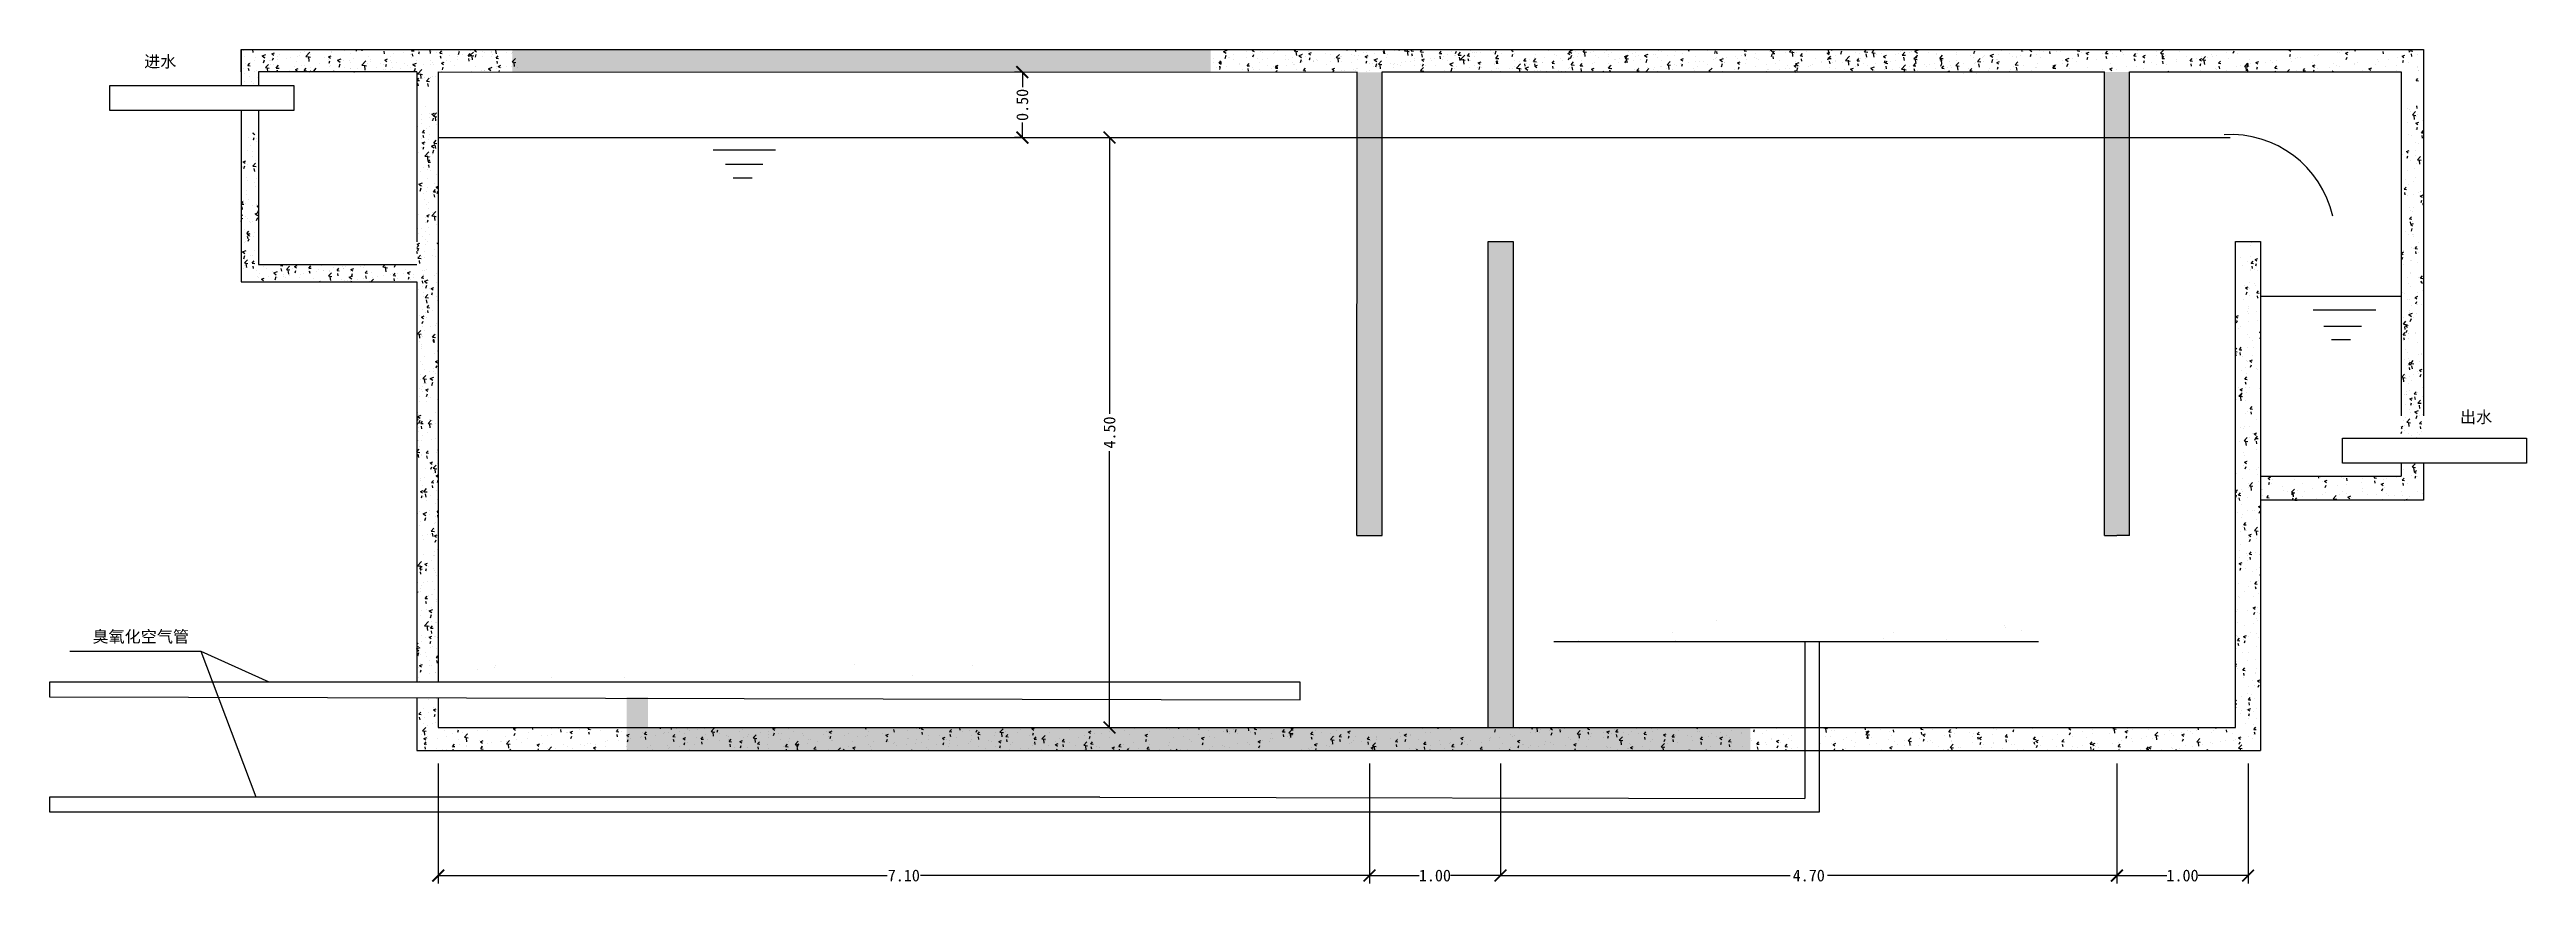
# Model space of a CAD drawing. Header units: inches. Extents: x -375394 to -242034, y -156040 to -122674.
# Drawn here: x -260922 to -242034, y -129834 to -123474 of the extents above; entities that cross this region are included whole.
import ezdxf

# ---------------------------------------------------------------- set-up
doc = ezdxf.new("R2010")
doc.units = ezdxf.units.IN
doc.header["$MEASUREMENT"] = 0
doc.linetypes.add('DASHDOT', pattern=[1, 0.5, -0.25, 0, -0.25])
doc.dimstyles.get("Standard").update_dxf_attribs({"dimtxt": 0.18, "dimasz": 0.18, "dimexe": 0.18, "dimexo": 0.0625, "dimgap": 0.09, "dimtad": 0, "dimtih": 1, "dimtoh": 1, "dimdec": 4, "dimzin": 0, "dimdsep": 46, "dimtxsty": 'Standard', "dimcen": 0.09, "dimadec": 0, "dimazin": 0, "dimtfac": 1, "dimtdec": 4, "dimtofl": 0, "dimtmove": 0, "dimatfit": 3, "dimfxl": 1, "dimtolj": 1, "dimtzin": 0, "dimarcsym": 0})
pattern_1 = [(50, (0, 0), (0.2151780548, -0.0188256405), [0.0225, -0.2475]), (355, (0, 0), (-0.0416254001, 0.2256576401), [0.018, -0.198]), (100.4514, (0.01793, -0.00157), (0.1735528145, 0.2068318626), [0.019122057, -0.2103426336]), (46.1842, (0, 0.06), (0.3201723146, -0.0496557043), [0.03375, -0.37125]), (96.6356, (0.02668, 0.05586), (0.2803988117, 0.2922353613), [0.0286830864, -0.3155139]), (351.1842, (0, 0.06), (0.2803985835, 0.2922355803), [0.027, -0.297]), (21, (0.03, 0.045), (0.17907211564, -0.1207856672), [0.0225, -0.2475]), (326, (0.03, 0.045), (0.0729945996, 0.2175450135), [0.018, -0.198]), (71.4514, (0.04492, 0.03493), (0.2520667886, 0.096759149), [0.019122057, -0.2103426336]), (37.5, (0, 0), (0.0036479566, 0.09986815615), [0, -0.1956, 0, -0.201, 0, -0.19875]), (7.5, (0, 0), (0.07892086123, 0.11832351356), [0, -0.1146, 0, -0.1911, 0, -0.07575]), (327.5, (-0.0669, 0), (0.16014673085, -0.00676646152), [0, -0.075, 0, -0.234, 0, -0.3105]), (317.5, (-0.0969, 0), (0.1749558508, 0.0300314947), [0, -0.0975, 0, -0.1554, 0, -0.2205])]

# ---------------------------------------------------------------- blocks, each defined once
blk = doc.blocks.new('_ArchTick')
at = {"color": 0, "linetype": 'ByBlock', "const_width": 0.15}
blk.add_lwpolyline([(-0.5, -0.5), (0.5, 0.5)], dxfattribs=at)
blk = doc.blocks.new('*D196')
at = {"color": 0, "lineweight": -2, "ltscale": 5}
for p, q in [((50055.788, -10689.255), (50055.728, -10689.255)), ((50055.788, -10689.254), (50055.788, -10689.37)), ((50055.788, -10689.754), (50055.728, -10689.754)), ((50055.788, -10689.756), (50055.788, -10689.64))]:
    blk.add_line(p, q, dxfattribs=at)
at = {"layer": 'DEFPOINTS', "color": 0, "ltscale": 5}
for p in [(50055.788, -10689.255), (50055.788, -10689.754), (50055.788, -10689.754)]:
    blk.add_point(p, dxfattribs=at)
at = {"color": 0, "lineweight": -2, "ltscale": 5, "xscale": 0.09, "yscale": 0.09, "zscale": 0.09}
for p, rotation in [((50055.788, -10689.255), 90), ((50055.788, -10689.754), 270)]:
    blk.add_blockref('_ArchTick', p, dxfattribs=dict(at, rotation=rotation))
at = {"color": 0, "ltscale": 5, "insert": (50055.788, -10689.505), "char_height": 0.09, "attachment_point": 5, "rotation": 90}
blk.add_mtext('\\A1;0.50', dxfattribs=at)
blk = doc.blocks.new('*D197')
at = {"color": 0, "lineweight": -2, "ltscale": 5}
for p, q in [((50056.351, -10689.754), (50056.513, -10689.754)), ((50056.453, -10689.753), (50056.453, -10691.862)), ((50056.453, -10694.256), (50056.453, -10692.147)), ((50056.351, -10694.254), (50056.513, -10694.254))]:
    blk.add_line(p, q, dxfattribs=at)
at = {"layer": 'DEFPOINTS', "color": 0, "ltscale": 5}
for p in [(50056.351, -10689.754), (50056.351, -10694.254), (50056.453, -10694.254)]:
    blk.add_point(p, dxfattribs=at)
at = {"color": 0, "lineweight": -2, "ltscale": 5, "xscale": 0.09, "yscale": 0.09, "zscale": 0.09}
for p, rotation in [((50056.453, -10689.754), 90), ((50056.453, -10694.254), 270)]:
    blk.add_blockref('_ArchTick', p, dxfattribs=dict(at, rotation=rotation))
at = {"color": 0, "ltscale": 5, "insert": (50056.453, -10692.004), "char_height": 0.09, "attachment_point": 5, "rotation": 90}
blk.add_mtext('\\A1;4.50', dxfattribs=at)
blk = doc.blocks.new('4')
at = {"ltscale": 5}
h = blk.add_hatch(dxfattribs=at)
h.set_pattern_fill('AR-CONC', color=256, scale=0.03, style=0)
h.set_pattern_definition(pattern_1)
h.paths.add_polyline_path([(50057.225, -10689.083), (50051.898, -10689.083), (50051.898, -10689.254), (50057.225, -10689.256)])
h = blk.add_hatch(dxfattribs=at)
h.set_pattern_fill('AR-CONC', color=256, scale=0.03, style=0)
h.set_pattern_definition(pattern_1)
h.paths.add_polyline_path([(50064.231, -10689.254), (50064.039, -10689.254), (50064.039, -10689.753), (50064.231, -10689.753)])
h.paths.add_polyline_path([(50058.531, -10689.256), (50058.34, -10689.256), (50058.34, -10689.754), (50058.531, -10689.754)])
h = blk.add_hatch(dxfattribs=at)
h.set_pattern_fill('AR-CONC', color=256, scale=0.03, style=0)
h.set_pattern_definition(pattern_1)
h.paths.add_polyline_path([(50058.531, -10689.754), (50058.339, -10689.754), (50058.339, -10692.79), (50058.531, -10692.79)])
h.paths.add_polyline_path([(50064.231, -10689.753), (50064.039, -10689.753), (50064.039, -10692.79), (50064.135, -10692.79), (50064.231, -10692.79)])
h = blk.add_hatch(dxfattribs=at)
h.set_pattern_fill('AR-CONC', color=256, scale=0.05, style=0)
h.set_pattern_definition([(50, (1.6, 0), (0.3586300913, -0.0313760675), [0.0375, -0.4125]), (355, (1.6, 0), (-0.0693756668, 0.3760960669), [0.03, -0.33]), (100.4514, (1.6299, -0.0026), (0.2892546909, 0.344719771), [0.031870095, -0.350571056]), (46.1842, (1.6, 0.1), (0.5336205243, -0.082759507), [0.05625, -0.61875]), (96.6356, (1.6445, 0.0931), (0.467331353, 0.4870589355), [0.047805144, -0.5258565]), (351.1842, (1.6, 0.1), (0.4673309726, 0.4870593005), [0.045, -0.495]), (21, (1.65, 0.075), (0.298453526, -0.2013094453), [0.0375, -0.4125]), (326, (1.65, 0.075), (0.121657666, 0.3625750225), [0.03, -0.33]), (71.4514, (1.67488, 0.05822), (0.4201113143, 0.1612652484), [0.031870095, -0.350571056]), (37.5, (1.60001, 0), (0.00607992766, 0.1664469269), [0, -0.326, 0, -0.335, 0, -0.33125]), (7.5, (1.60001, 0), (0.1315347687, 0.19720585594), [0, -0.191, 0, -0.3185, 0, -0.12625]), (327.5, (1.48851, 0), (0.2669112181, -0.01127743587), [0, -0.125, 0, -0.39, 0, -0.5175]), (317.5, (1.4385, 0), (0.2915930847, 0.0500524912), [0, -0.1625, 0, -0.259, 0, -0.3675])])
h.paths.add_polyline_path([(50061.34, -10694.254), (50059.53, -10694.254), (50059.53, -10690.547), (50059.339, -10690.547), (50059.339, -10694.254), (50052.934, -10694.254), (50052.934, -10694.02), (50052.771, -10694.02), (50052.771, -10694.428), (50061.34, -10694.428)])
for p, q in [((50049.832, -10689.083), (50049.832, -10689.357)), ((50049.832, -10689.083), (50051.334, -10689.083)), ((50049.832, -10689.254), (50049.832, -10689.083)), ((50049.832, -10689.201), (50049.834, -10689.201)), ((50049.832, -10689.205), (50049.834, -10689.204)), ((50049.848, -10689.226), (50049.848, -10689.226)), ((50049.852, -10689.092), (50049.852, -10689.092)), ((50049.854, -10689.134), (50049.854, -10689.134)), ((50049.866, -10689.188), (50049.866, -10689.188)), ((50049.881, -10689.205), (50049.896, -10689.188)), ((50049.881, -10689.205), (50049.899, -10689.207)), ((50049.891, -10689.246), (50049.887, -10689.227)), ((50049.9, -10689.185), (50049.9, -10689.185)), ((50049.904, -10689.085), (50049.904, -10689.085)), ((50049.923, -10689.106), (50049.921, -10689.083)), ((50049.934, -10689.164), (50049.934, -10689.164)), ((50049.937, -10689.145), (50049.937, -10689.145)), ((50049.95, -10689.242), (50049.95, -10689.242)), ((50049.991, -10689.132), (50050.019, -10689.122)), ((50049.991, -10689.132), (50050.011, -10689.146)), ((50050.002, -10689.185), (50050.01, -10689.161)), ((50050.011, -10689.171), (50050.011, -10689.171)), ((50050.012, -10689.135), (50050.012, -10689.135)), ((50050.014, -10689.141), (50050.014, -10689.141)), ((50050.017, -10689.22), (50050.04, -10689.196)), ((50050.017, -10689.22), (50050.044, -10689.225)), ((50050.034, -10689.254), (50050.031, -10689.227)), ((50050.044, -10689.168), (50050.044, -10689.168)), ((50050.046, -10689.239), (50050.046, -10689.239)), ((50050.053, -10689.197), (50050.053, -10689.197)), ((50050.054, -10689.164), (50050.054, -10689.164)), ((50050.065, -10689.115), (50050.086, -10689.107)), ((50050.065, -10689.115), (50050.08, -10689.125)), ((50050.071, -10689.164), (50050.077, -10689.146)), ((50050.079, -10689.197), (50050.079, -10689.197)), ((50050.097, -10689.224), (50050.116, -10689.201)), ((50050.097, -10689.224), (50050.111, -10689.207)), ((50050.097, -10689.224), (50050.121, -10689.226)), ((50050.097, -10689.224), (50050.115, -10689.226)), ((50050.104, -10689.254), (50050.102, -10689.246)), ((50050.11, -10689.254), (50050.107, -10689.24)), ((50050.109, -10689.134), (50050.109, -10689.134)), ((50050.111, -10689.158), (50050.111, -10689.158)), ((50050.125, -10689.12), (50050.125, -10689.12)), ((50050.164, -10689.251), (50050.164, -10689.251)), ((50050.174, -10689.148), (50050.174, -10689.148)), ((50050.202, -10689.245), (50050.202, -10689.245)), ((50050.206, -10689.145), (50050.206, -10689.145)), ((50050.236, -10689.214), (50050.236, -10689.214)), ((50050.244, -10689.236), (50050.265, -10689.228)), ((50050.244, -10689.236), (50050.259, -10689.246)), ((50050.255, -10689.172), (50050.255, -10689.172)), ((50050.263, -10689.138), (50050.263, -10689.138)), ((50050.277, -10689.128), (50050.277, -10689.128)), ((50050.284, -10689.104), (50050.284, -10689.104)), ((50050.293, -10689.206), (50050.293, -10689.206)), ((50050.311, -10689.204), (50050.311, -10689.204)), ((50050.312, -10689.243), (50050.326, -10689.226)), ((50050.312, -10689.243), (50050.33, -10689.245)), ((50050.315, -10689.095), (50050.315, -10689.095)), ((50050.324, -10689.136), (50050.355, -10689.104)), ((50050.324, -10689.136), (50050.36, -10689.142)), ((50050.334, -10689.154), (50050.334, -10689.154)), ((50050.35, -10689.173), (50050.346, -10689.135)), ((50050.353, -10689.254), (50050.361, -10689.246)), ((50050.358, -10689.222), (50050.358, -10689.222)), ((50050.361, -10689.122), (50050.361, -10689.122)), ((50050.384, -10689.249), (50050.403, -10689.226)), ((50050.384, -10689.249), (50050.407, -10689.251)), ((50050.39, -10689.086), (50050.39, -10689.086)), ((50050.425, -10689.189), (50050.425, -10689.189)), ((50050.463, -10689.142), (50050.463, -10689.142)), ((50050.494, -10689.161), (50050.494, -10689.161)), ((50050.496, -10689.139), (50050.517, -10689.131)), ((50050.496, -10689.139), (50050.511, -10689.149)), ((50050.502, -10689.188), (50050.508, -10689.17)), ((50050.506, -10689.215), (50050.506, -10689.215)), ((50050.51, -10689.25), (50050.51, -10689.25)), ((50050.511, -10689.088), (50050.511, -10689.088)), ((50050.512, -10689.201), (50050.512, -10689.201)), ((50050.516, -10689.101), (50050.516, -10689.101)), ((50050.516, -10689.105), (50050.516, -10689.105)), ((50050.533, -10689.254), (50050.541, -10689.245)), ((50050.566, -10689.165), (50050.594, -10689.154)), ((50050.566, -10689.165), (50050.586, -10689.178)), ((50050.577, -10689.217), (50050.585, -10689.193)), ((50050.614, -10689.164), (50050.614, -10689.164)), ((50050.616, -10689.092), (50050.616, -10689.092)), ((50050.622, -10689.223), (50050.622, -10689.223)), ((50050.654, -10689.168), (50050.654, -10689.168)), ((50050.662, -10689.23), (50050.662, -10689.23)), ((50050.663, -10689.182), (50050.663, -10689.182)), ((50050.663, -10689.228), (50050.663, -10689.228)), ((50050.663, -10689.247), (50050.663, -10689.247)), ((50050.668, -10689.114), (50050.668, -10689.114)), ((50050.687, -10689.254), (50050.69, -10689.251)), ((50050.689, -10689.154), (50050.689, -10689.154)), ((50050.71, -10689.096), (50050.707, -10689.083)), ((50050.72, -10689.224), (50050.72, -10689.224)), ((50050.751, -10689.202), (50050.782, -10689.17)), ((50050.751, -10689.202), (50050.786, -10689.208)), ((50050.754, -10689.092), (50050.757, -10689.083)), ((50050.777, -10689.239), (50050.773, -10689.201)), ((50050.796, -10689.193), (50050.796, -10689.193)), ((50050.803, -10689.139), (50050.803, -10689.139)), ((50050.815, -10689.175), (50050.815, -10689.175)), ((50050.819, -10689.159), (50050.819, -10689.159)), ((50050.865, -10689.221), (50050.865, -10689.221)), ((50050.87, -10689.088), (50050.87, -10689.088)), ((50050.897, -10689.188), (50050.897, -10689.188)), ((50050.913, -10689.088), (50050.915, -10689.083)), ((50050.913, -10689.233), (50050.913, -10689.233)), ((50050.915, -10689.196), (50050.915, -10689.196)), ((50050.925, -10689.115), (50050.921, -10689.096)), ((50050.927, -10689.163), (50050.948, -10689.155)), ((50050.927, -10689.163), (50050.942, -10689.173)), ((50050.933, -10689.212), (50050.939, -10689.194)), ((50050.933, -10689.233), (50050.933, -10689.233)), ((50050.97, -10689.238), (50050.97, -10689.238)), ((50050.971, -10689.163), (50050.971, -10689.163)), ((50050.973, -10689.138), (50050.973, -10689.138)), ((50050.975, -10689.182), (50050.975, -10689.182)), ((50050.988, -10689.223), (50050.988, -10689.223)), ((50050.992, -10689.114), (50050.992, -10689.114)), ((50051.015, -10689.183), (50051.015, -10689.183)), ((50051.043, -10689.229), (50051.043, -10689.229)), ((50051.067, -10689.104), (50051.067, -10689.104)), ((50051.073, -10689.191), (50051.073, -10689.191)), ((50051.102, -10689.208), (50051.102, -10689.208)), ((50051.121, -10689.219), (50051.121, -10689.219)), ((50051.125, -10689.119), (50051.125, -10689.119)), ((50051.13, -10689.147), (50051.13, -10689.147)), ((50051.131, -10689.093), (50051.139, -10689.083)), ((50051.131, -10689.093), (50051.149, -10689.094)), ((50051.135, -10689.188), (50051.135, -10689.188)), ((50051.14, -10689.133), (50051.137, -10689.115)), ((50051.141, -10689.197), (50051.169, -10689.186)), ((50051.141, -10689.197), (50051.161, -10689.21)), ((50051.146, -10689.133), (50051.146, -10689.133)), ((50051.147, -10689.242), (50051.147, -10689.242)), ((50051.152, -10689.249), (50051.16, -10689.225)), ((50051.166, -10689.163), (50051.166, -10689.163)), ((50051.178, -10689.269), (50051.209, -10689.236)), ((50051.181, -10689.089), (50051.181, -10689.089)), ((50051.185, -10689.116), (50051.192, -10689.098)), ((50051.218, -10689.199), (50051.218, -10689.199)), ((50051.275, -10689.112), (50051.272, -10689.084)), ((50051.277, -10689.197), (50051.277, -10689.197)), ((50051.278, -10689.163), (50051.278, -10689.163)), ((50051.281, -10689.097), (50051.281, -10689.097)), ((50051.292, -10689.183), (50051.292, -10689.183)), ((50051.295, -10689.195), (50051.295, -10689.195)), ((50051.321, -10689.103), (50051.321, -10689.103)), ((50051.334, -10689.083), (50056.834, -10689.083)), ((50051.346, -10689.111), (50051.361, -10689.094)), ((50051.346, -10689.111), (50051.364, -10689.113)), ((50051.355, -10689.152), (50051.352, -10689.134)), ((50051.358, -10689.187), (50051.379, -10689.179)), ((50051.358, -10689.187), (50051.373, -10689.197)), ((50051.36, -10689.251), (50051.36, -10689.251)), ((50051.363, -10689.107), (50051.363, -10689.107)), ((50051.365, -10689.237), (50051.371, -10689.218)), ((50051.367, -10689.173), (50051.367, -10689.173)), ((50051.393, -10689.169), (50051.393, -10689.169)), ((50051.418, -10689.083), (50051.418, -10689.083)), ((50051.419, -10689.13), (50051.419, -10689.13)), ((50051.431, -10689.175), (50051.431, -10689.175)), ((50051.455, -10689.202), (50051.455, -10689.202)), ((50051.48, -10689.137), (50051.48, -10689.137)), ((50051.48, -10689.158), (50051.48, -10689.158)), ((50051.488, -10689.12), (50051.496, -10689.096)), ((50051.491, -10689.09), (50051.489, -10689.083)), ((50051.519, -10689.117), (50051.519, -10689.117)), ((50051.561, -10689.13), (50051.576, -10689.113)), ((50051.561, -10689.13), (50051.579, -10689.132)), ((50051.57, -10689.171), (50051.567, -10689.152)), ((50051.568, -10689.139), (50051.568, -10689.139)), ((50051.578, -10689.09), (50051.578, -10689.09)), ((50051.578, -10689.127), (50051.602, -10689.102)), ((50051.578, -10689.127), (50051.605, -10689.131)), ((50051.582, -10689.156), (50051.582, -10689.156)), ((50051.591, -10689.251), (50051.591, -10689.251)), ((50051.596, -10689.162), (50051.592, -10689.133)), ((50051.611, -10689.091), (50051.631, -10689.083)), ((50051.611, -10689.091), (50051.625, -10689.101)), ((50051.615, -10689.209), (50051.615, -10689.209)), ((50051.617, -10689.14), (50051.623, -10689.122)), ((50051.666, -10689.241), (50051.666, -10689.241)), ((50051.67, -10689.097), (50051.67, -10689.097)), ((50051.67, -10689.133), (50051.67, -10689.133)), ((50051.683, -10689.241), (50051.683, -10689.241)), ((50051.683, -10689.244), (50051.683, -10689.244)), ((50051.688, -10689.107), (50051.688, -10689.107)), ((50051.716, -10689.229), (50051.744, -10689.218)), ((50051.716, -10689.229), (50051.735, -10689.242)), ((50051.735, -10689.234), (50051.735, -10689.234)), ((50051.738, -10689.096), (50051.738, -10689.096)), ((50051.738, -10689.134), (50051.738, -10689.134)), ((50051.743, -10689.109), (50051.743, -10689.109)), ((50051.745, -10689.123), (50051.745, -10689.123)), ((50051.778, -10689.115), (50051.773, -10689.09)), ((50051.776, -10689.149), (50051.791, -10689.132)), ((50051.776, -10689.149), (50051.794, -10689.151)), ((50051.776, -10689.215), (50051.776, -10689.215)), ((50051.78, -10689.226), (50051.78, -10689.226)), ((50051.786, -10689.19), (50051.782, -10689.171)), ((50051.79, -10689.211), (50051.811, -10689.203)), ((50051.79, -10689.211), (50051.805, -10689.221)), ((50051.798, -10689.254), (50051.802, -10689.242)), ((50051.818, -10689.221), (50051.818, -10689.221)), ((50051.858, -10689.108), (50051.858, -10689.108)), ((50051.858, -10689.214), (50051.858, -10689.214)), ((50051.889, -10689.212), (50051.889, -10689.212)), ((50051.889, -10689.212), (50051.889, -10689.212)), ((50051.892, -10689.113), (50051.892, -10689.113)), ((50051.898, -10689.103), (50051.898, -10689.103)), ((50051.898, -10689.176), (50051.922, -10689.152)), ((50051.898, -10689.176), (50051.925, -10689.181)), ((50051.916, -10689.212), (50051.912, -10689.183)), ((50051.918, -10689.208), (50051.918, -10689.208)), ((50051.936, -10689.222), (50051.936, -10689.222)), ((50056.834, -10689.083), (50057.834, -10689.083)), ((50057.243, -10689.155), (50057.243, -10689.155)), ((50057.246, -10689.179), (50057.246, -10689.179)), ((50057.267, -10689.221), (50057.267, -10689.221)), ((50057.283, -10689.087), (50057.283, -10689.087)), ((50057.288, -10689.187), (50057.302, -10689.17)), ((50057.288, -10689.185), (50057.309, -10689.177)), ((50057.288, -10689.185), (50057.303, -10689.195)), ((50057.288, -10689.187), (50057.306, -10689.189)), ((50057.297, -10689.228), (50057.294, -10689.209)), ((50057.294, -10689.235), (50057.3, -10689.216)), ((50057.323, -10689.098), (50057.351, -10689.087)), ((50057.323, -10689.098), (50057.343, -10689.111)), ((50057.334, -10689.15), (50057.342, -10689.126)), ((50057.339, -10689.14), (50057.339, -10689.14)), ((50057.343, -10689.214), (50057.343, -10689.214)), ((50057.357, -10689.14), (50057.357, -10689.14)), ((50057.368, -10689.141), (50057.368, -10689.141)), ((50057.4, -10689.158), (50057.4, -10689.158)), ((50057.401, -10689.124), (50057.401, -10689.124)), ((50057.442, -10689.191), (50057.442, -10689.191)), ((50057.443, -10689.2), (50057.443, -10689.2)), ((50057.468, -10689.233), (50057.468, -10689.233)), ((50057.497, -10689.096), (50057.497, -10689.096)), ((50057.499, -10689.146), (50057.499, -10689.146)), ((50057.503, -10689.206), (50057.517, -10689.189)), ((50057.503, -10689.206), (50057.521, -10689.208)), ((50057.512, -10689.247), (50057.509, -10689.228)), ((50057.54, -10689.089), (50057.556, -10689.083)), ((50057.54, -10689.089), (50057.555, -10689.099)), ((50057.543, -10689.223), (50057.543, -10689.223)), ((50057.546, -10689.115), (50057.546, -10689.115)), ((50057.546, -10689.138), (50057.553, -10689.12)), ((50057.548, -10689.238), (50057.548, -10689.238)), ((50057.551, -10689.138), (50057.551, -10689.138)), ((50057.581, -10689.15), (50057.581, -10689.15)), ((50057.594, -10689.18), (50057.594, -10689.18)), ((50057.598, -10689.232), (50057.598, -10689.232)), ((50057.603, -10689.099), (50057.603, -10689.099)), ((50057.617, -10689.161), (50057.617, -10689.161)), ((50057.622, -10689.105), (50057.622, -10689.105)), ((50057.656, -10689.208), (50057.656, -10689.208)), ((50057.659, -10689.153), (50057.659, -10689.153)), ((50057.689, -10689.227), (50057.689, -10689.227)), ((50057.703, -10689.216), (50057.703, -10689.216)), ((50057.707, -10689.116), (50057.707, -10689.116)), ((50057.71, -10689.105), (50057.71, -10689.105)), ((50057.718, -10689.225), (50057.733, -10689.208)), ((50057.718, -10689.225), (50057.736, -10689.226)), ((50057.719, -10689.209), (50057.74, -10689.201)), ((50057.719, -10689.209), (50057.734, -10689.219)), ((50057.725, -10689.254), (50057.724, -10689.247)), ((50057.727, -10689.254), (50057.732, -10689.24)), ((50057.735, -10689.09), (50057.735, -10689.09)), ((50057.792, -10689.131), (50057.792, -10689.131)), ((50057.795, -10689.159), (50057.795, -10689.159)), ((50057.806, -10689.202), (50057.806, -10689.202)), ((50057.819, -10689.16), (50057.819, -10689.16)), ((50057.834, -10689.083), (50061.334, -10689.083)), ((50057.846, -10689.183), (50057.846, -10689.183)), ((50057.847, -10689.147), (50057.847, -10689.147)), ((50057.857, -10689.195), (50057.857, -10689.195)), ((50057.861, -10689.095), (50057.861, -10689.095)), ((50057.862, -10689.094), (50057.874, -10689.083)), ((50057.862, -10689.094), (50057.889, -10689.098)), ((50057.864, -10689.197), (50057.864, -10689.197)), ((50057.88, -10689.129), (50057.876, -10689.101)), ((50057.876, -10689.238), (50057.876, -10689.238)), ((50057.897, -10689.13), (50057.925, -10689.119)), ((50057.898, -10689.13), (50057.917, -10689.143)), ((50057.909, -10689.182), (50057.917, -10689.158)), ((50057.921, -10689.173), (50057.921, -10689.173)), ((50057.924, -10689.114), (50057.924, -10689.114)), ((50057.933, -10689.244), (50057.948, -10689.226)), ((50057.933, -10689.244), (50057.951, -10689.245)), ((50057.947, -10689.134), (50057.947, -10689.134)), ((50057.967, -10689.101), (50057.967, -10689.101)), ((50057.972, -10689.113), (50057.993, -10689.105)), ((50057.972, -10689.113), (50057.986, -10689.123)), ((50057.978, -10689.162), (50057.984, -10689.144)), ((50057.979, -10689.167), (50057.979, -10689.167)), ((50058.008, -10689.168), (50058.008, -10689.168)), ((50058.009, -10689.176), (50058.009, -10689.176)), ((50058.011, -10689.174), (50058.011, -10689.174)), ((50058.034, -10689.158), (50058.034, -10689.158)), ((50058.039, -10689.167), (50058.039, -10689.167)), ((50058.099, -10689.114), (50058.099, -10689.114)), ((50058.109, -10689.198), (50058.109, -10689.198)), ((50058.137, -10689.123), (50058.137, -10689.123)), ((50058.139, -10689.173), (50058.139, -10689.173)), ((50058.151, -10689.233), (50058.172, -10689.225)), ((50058.151, -10689.233), (50058.166, -10689.243)), ((50058.156, -10689.254), (50058.163, -10689.245)), ((50058.165, -10689.153), (50058.165, -10689.153)), ((50058.182, -10689.144), (50058.206, -10689.12)), ((50058.182, -10689.144), (50058.209, -10689.148)), ((50058.2, -10689.179), (50058.197, -10689.15)), ((50058.213, -10689.148), (50058.213, -10689.148)), ((50058.214, -10689.137), (50058.214, -10689.137)), ((50058.22, -10689.242), (50058.22, -10689.242)), ((50058.222, -10689.177), (50058.222, -10689.177)), ((50058.224, -10689.134), (50058.224, -10689.134)), ((50058.246, -10689.239), (50058.246, -10689.239)), ((50058.266, -10689.091), (50058.264, -10689.083)), ((50058.299, -10689.124), (50058.299, -10689.124)), ((50058.299, -10689.18), (50058.299, -10689.18)), ((50058.315, -10689.232), (50058.315, -10689.232)), ((50058.319, -10689.132), (50058.319, -10689.132)), ((50058.328, -10689.242), (50058.328, -10689.242)), ((50058.331, -10689.097), (50058.329, -10689.083)), ((50058.334, -10689.227), (50058.334, -10689.227)), ((50058.343, -10689.158), (50058.343, -10689.158)), ((50058.346, -10689.225), (50058.346, -10689.225)), ((50058.351, -10689.132), (50058.351, -10689.132)), ((50058.389, -10689.107), (50058.389, -10689.107)), ((50058.403, -10689.137), (50058.424, -10689.129)), ((50058.403, -10689.137), (50058.418, -10689.147)), ((50058.409, -10689.186), (50058.415, -10689.168)), ((50058.413, -10689.109), (50058.413, -10689.109)), ((50058.416, -10689.251), (50058.416, -10689.251)), ((50058.421, -10689.118), (50058.421, -10689.118)), ((50058.435, -10689.186), (50058.435, -10689.186)), ((50058.438, -10689.246), (50058.438, -10689.246)), ((50058.46, -10689.187), (50058.46, -10689.187)), ((50058.467, -10689.213), (50058.467, -10689.213)), ((50058.47, -10689.113), (50058.47, -10689.113)), ((50058.472, -10689.162), (50058.5, -10689.151)), ((50058.472, -10689.162), (50058.492, -10689.175)), ((50058.483, -10689.214), (50058.492, -10689.19)), ((50058.498, -10689.205), (50058.498, -10689.205)), ((50058.503, -10689.194), (50058.526, -10689.169)), ((50058.503, -10689.194), (50058.529, -10689.198)), ((50058.503, -10689.212), (50058.503, -10689.212)), ((50058.52, -10689.229), (50058.517, -10689.2)), ((50058.523, -10689.202), (50058.523, -10689.202)), ((50058.546, -10689.115), (50058.543, -10689.097)), ((50058.552, -10689.116), (50058.548, -10689.091)), ((50058.564, -10689.141), (50058.564, -10689.141)), ((50058.576, -10689.118), (50058.576, -10689.118)), ((50058.598, -10689.192), (50058.598, -10689.192)), ((50058.602, -10689.084), (50058.602, -10689.084)), ((50058.62, -10689.194), (50058.62, -10689.194)), ((50058.622, -10689.223), (50058.622, -10689.223)), ((50058.623, -10689.19), (50058.623, -10689.19)), ((50058.626, -10689.09), (50058.626, -10689.09)), ((50058.626, -10689.09), (50058.626, -10689.09)), ((50058.649, -10689.195), (50058.649, -10689.195)), ((50058.661, -10689.089), (50058.663, -10689.083)), ((50058.672, -10689.206), (50058.672, -10689.206)), ((50058.678, -10689.182), (50058.678, -10689.182)), ((50058.703, -10689.093), (50058.713, -10689.083)), ((50058.703, -10689.093), (50058.738, -10689.098)), ((50058.712, -10689.177), (50058.712, -10689.177)), ((50058.729, -10689.129), (50058.725, -10689.091)), ((50058.75, -10689.172), (50058.75, -10689.172)), ((50058.752, -10689.093), (50058.761, -10689.083)), ((50058.752, -10689.093), (50058.77, -10689.095)), ((50058.762, -10689.134), (50058.758, -10689.115)), ((50058.777, -10689.169), (50058.777, -10689.169)), ((50058.778, -10689.15), (50058.778, -10689.15)), ((50058.78, -10689.201), (50058.78, -10689.201)), ((50058.819, -10689.085), (50058.82, -10689.083)), ((50058.823, -10689.243), (50058.846, -10689.219)), ((50058.823, -10689.243), (50058.85, -10689.247)), ((50058.824, -10689.1), (50058.838, -10689.083)), ((50058.824, -10689.1), (50058.848, -10689.102)), ((50058.824, -10689.198), (50058.824, -10689.198)), ((50058.834, -10689.161), (50058.855, -10689.153)), ((50058.834, -10689.161), (50058.849, -10689.171)), ((50058.839, -10689.141), (50058.835, -10689.116)), ((50058.84, -10689.21), (50058.846, -10689.192)), ((50058.85, -10689.159), (50058.85, -10689.159)), ((50058.853, -10689.152), (50058.853, -10689.152)), ((50058.862, -10689.204), (50058.862, -10689.204)), ((50058.901, -10689.152), (50058.901, -10689.152)), ((50058.903, -10689.088), (50058.903, -10689.088)), ((50058.905, -10689.166), (50058.905, -10689.166)), ((50058.924, -10689.25), (50058.924, -10689.25)), ((50058.928, -10689.15), (50058.928, -10689.15)), ((50058.94, -10689.207), (50058.94, -10689.207)), ((50058.968, -10689.112), (50058.982, -10689.095)), ((50058.968, -10689.112), (50058.986, -10689.114)), ((50058.977, -10689.153), (50058.973, -10689.134)), ((50058.976, -10689.142), (50058.976, -10689.142)), ((50058.991, -10689.159), (50058.991, -10689.159)), ((50059.002, -10689.139), (50059.002, -10689.139)), ((50059.011, -10689.246), (50059.011, -10689.246)), ((50059.028, -10689.122), (50059.028, -10689.122)), ((50059.031, -10689.168), (50059.031, -10689.168)), ((50059.047, -10689.194), (50059.075, -10689.183)), ((50059.047, -10689.194), (50059.067, -10689.207)), ((50059.058, -10689.247), (50059.066, -10689.222)), ((50059.063, -10689.095), (50059.063, -10689.095)), ((50059.076, -10689.213), (50059.076, -10689.213)), ((50059.08, -10689.227), (50059.08, -10689.227)), ((50059.084, -10689.127), (50059.084, -10689.127)), ((50059.09, -10689.127), (50059.09, -10689.127)), ((50059.092, -10689.113), (50059.098, -10689.095)), ((50059.1, -10689.214), (50059.1, -10689.214)), ((50059.111, -10689.125), (50059.13, -10689.102)), ((50059.111, -10689.125), (50059.135, -10689.127)), ((50059.126, -10689.166), (50059.122, -10689.141)), ((50059.13, -10689.159), (50059.161, -10689.126)), ((50059.13, -10689.159), (50059.165, -10689.164)), ((50059.138, -10689.126), (50059.138, -10689.126)), ((50059.156, -10689.195), (50059.152, -10689.157)), ((50059.183, -10689.131), (50059.197, -10689.114)), ((50059.183, -10689.131), (50059.201, -10689.133)), ((50059.192, -10689.172), (50059.188, -10689.153)), ((50059.201, -10689.221), (50059.201, -10689.221)), ((50059.203, -10689.092), (50059.203, -10689.092)), ((50059.205, -10689.168), (50059.205, -10689.168)), ((50059.223, -10689.102), (50059.223, -10689.102)), ((50059.234, -10689.206), (50059.234, -10689.206)), ((50059.237, -10689.139), (50059.237, -10689.139)), ((50059.238, -10689.106), (50059.238, -10689.106)), ((50059.249, -10689.25), (50059.249, -10689.25)), ((50059.254, -10689.106), (50059.254, -10689.106)), ((50059.26, -10689.221), (50059.26, -10689.221)), ((50059.265, -10689.185), (50059.286, -10689.177)), ((50059.265, -10689.185), (50059.28, -10689.195)), ((50059.271, -10689.234), (50059.277, -10689.216)), ((50059.276, -10689.211), (50059.276, -10689.211)), ((50059.28, -10689.102), (50059.28, -10689.102)), ((50059.289, -10689.222), (50059.289, -10689.222)), ((50059.355, -10689.093), (50059.355, -10689.093)), ((50059.355, -10689.093), (50059.355, -10689.093)), ((50059.366, -10689.241), (50059.366, -10689.241)), ((50059.372, -10689.086), (50059.372, -10689.086)), ((50059.383, -10689.109), (50059.383, -10689.109)), ((50059.386, -10689.187), (50059.386, -10689.187)), ((50059.389, -10689.087), (50059.389, -10689.087)), ((50059.389, -10689.196), (50059.389, -10689.196)), ((50059.394, -10689.117), (50059.402, -10689.093)), ((50059.398, -10689.15), (50059.417, -10689.127)), ((50059.398, -10689.15), (50059.412, -10689.133)), ((50059.398, -10689.15), (50059.422, -10689.152)), ((50059.398, -10689.15), (50059.416, -10689.151)), ((50059.401, -10689.23), (50059.401, -10689.23)), ((50059.407, -10689.191), (50059.404, -10689.172)), ((50059.413, -10689.191), (50059.408, -10689.166)), ((50059.419, -10689.177), (50059.419, -10689.177)), ((50059.421, -10689.228), (50059.421, -10689.228)), ((50059.434, -10689.247), (50059.434, -10689.247)), ((50059.439, -10689.114), (50059.439, -10689.114)), ((50059.503, -10689.231), (50059.503, -10689.231)), ((50059.517, -10689.088), (50059.531, -10689.083)), ((50059.517, -10689.088), (50059.532, -10689.098)), ((50059.523, -10689.137), (50059.529, -10689.119)), ((50059.524, -10689.226), (50059.524, -10689.226)), ((50059.541, -10689.211), (50059.541, -10689.211)), ((50059.542, -10689.164), (50059.542, -10689.164)), ((50059.543, -10689.115), (50059.543, -10689.115)), ((50059.557, -10689.225), (50059.588, -10689.193)), ((50059.557, -10689.225), (50059.592, -10689.231)), ((50059.582, -10689.254), (50059.578, -10689.224)), ((50059.579, -10689.171), (50059.579, -10689.171)), ((50059.581, -10689.234), (50059.581, -10689.234)), ((50059.613, -10689.169), (50059.628, -10689.151)), ((50059.613, -10689.169), (50059.631, -10689.17)), ((50059.622, -10689.21), (50059.619, -10689.191)), ((50059.622, -10689.226), (50059.65, -10689.215)), ((50059.622, -10689.226), (50059.642, -10689.239)), ((50059.632, -10689.186), (50059.632, -10689.186)), ((50059.642, -10689.217), (50059.642, -10689.217)), ((50059.647, -10689.084), (50059.647, -10689.084)), ((50059.654, -10689.161), (50059.654, -10689.161)), ((50059.654, -10689.197), (50059.654, -10689.197)), ((50059.685, -10689.175), (50059.704, -10689.152)), ((50059.685, -10689.175), (50059.709, -10689.177)), ((50059.692, -10689.243), (50059.692, -10689.243)), ((50059.7, -10689.216), (50059.695, -10689.191)), ((50059.696, -10689.143), (50059.696, -10689.143)), ((50059.696, -10689.209), (50059.717, -10689.201)), ((50059.696, -10689.209), (50059.711, -10689.219)), ((50059.704, -10689.122), (50059.704, -10689.122)), ((50059.716, -10689.181), (50059.716, -10689.181)), ((50059.716, -10689.24), (50059.716, -10689.24)), ((50059.741, -10689.241), (50059.741, -10689.241)), ((50059.754, -10689.184), (50059.754, -10689.184)), ((50059.758, -10689.185), (50059.758, -10689.185)), ((50059.761, -10689.085), (50059.761, -10689.083)), ((50059.768, -10689.146), (50059.768, -10689.146)), ((50059.788, -10689.247), (50059.788, -10689.247)), ((50059.8, -10689.089), (50059.8, -10689.089)), ((50059.828, -10689.188), (50059.843, -10689.17)), ((50059.828, -10689.187), (50059.846, -10689.189)), ((50059.837, -10689.228), (50059.834, -10689.21)), ((50059.844, -10689.224), (50059.844, -10689.224)), ((50059.846, -10689.195), (50059.846, -10689.195)), ((50059.847, -10689.124), (50059.847, -10689.124)), ((50059.847, -10689.189), (50059.847, -10689.189)), ((50059.864, -10689.129), (50059.864, -10689.129)), ((50059.878, -10689.24), (50059.878, -10689.24)), ((50059.891, -10689.151), (50059.891, -10689.151)), ((50059.901, -10689.248), (50059.901, -10689.248)), ((50059.905, -10689.164), (50059.905, -10689.164)), ((50059.93, -10689.249), (50059.93, -10689.249)), ((50059.948, -10689.112), (50059.969, -10689.104)), ((50059.948, -10689.112), (50059.963, -10689.122)), ((50059.953, -10689.23), (50059.953, -10689.23)), ((50059.954, -10689.161), (50059.96, -10689.143)), ((50059.957, -10689.121), (50059.957, -10689.121)), ((50059.958, -10689.097), (50059.986, -10689.086)), ((50059.958, -10689.097), (50059.978, -10689.11)), ((50059.961, -10689.095), (50059.961, -10689.095)), ((50059.963, -10689.217), (50059.963, -10689.217)), ((50059.969, -10689.15), (50059.977, -10689.125)), ((50059.972, -10689.2), (50059.991, -10689.177)), ((50059.972, -10689.2), (50059.996, -10689.202)), ((50059.987, -10689.241), (50059.982, -10689.216)), ((50059.991, -10689.145), (50059.991, -10689.145)), ((50059.999, -10689.201), (50059.999, -10689.201)), ((50060.003, -10689.101), (50060.003, -10689.101)), ((50060.024, -10689.136), (50060.024, -10689.136)), ((50060.032, -10689.111), (50060.032, -10689.111)), ((50060.043, -10689.206), (50060.058, -10689.189)), ((50060.043, -10689.206), (50060.061, -10689.208)), ((50060.049, -10689.163), (50060.049, -10689.163)), ((50060.053, -10689.247), (50060.049, -10689.228)), ((50060.059, -10689.204), (50060.059, -10689.204)), ((50060.064, -10689.1), (50060.08, -10689.083)), ((50060.064, -10689.1), (50060.09, -10689.104)), ((50060.066, -10689.121), (50060.066, -10689.121)), ((50060.067, -10689.215), (50060.067, -10689.215)), ((50060.081, -10689.135), (50060.078, -10689.106)), ((50060.121, -10689.102), (50060.121, -10689.102)), ((50060.127, -10689.233), (50060.148, -10689.225)), ((50060.127, -10689.233), (50060.142, -10689.243)), ((50060.137, -10689.187), (50060.137, -10689.187)), ((50060.146, -10689.096), (50060.146, -10689.096)), ((50060.153, -10689.18), (50060.153, -10689.18)), ((50060.158, -10689.131), (50060.158, -10689.131)), ((50060.184, -10689.142), (50060.184, -10689.142)), ((50060.207, -10689.254), (50060.225, -10689.247)), ((50060.224, -10689.105), (50060.224, -10689.105)), ((50060.241, -10689.091), (50060.241, -10689.091)), ((50060.256, -10689.19), (50060.256, -10689.19)), ((50060.257, -10689.133), (50060.257, -10689.133)), ((50060.258, -10689.118), (50060.258, -10689.118)), ((50060.259, -10689.225), (50060.278, -10689.202)), ((50060.259, -10689.225), (50060.273, -10689.208)), ((50060.259, -10689.225), (50060.283, -10689.227)), ((50060.259, -10689.225), (50060.277, -10689.227)), ((50060.272, -10689.254), (50060.269, -10689.241)), ((50060.273, -10689.213), (50060.273, -10689.213)), ((50060.281, -10689.109), (50060.281, -10689.109)), ((50060.305, -10689.161), (50060.305, -10689.161)), ((50060.312, -10689.157), (50060.312, -10689.157)), ((50060.331, -10689.18), (50060.331, -10689.18)), ((50060.344, -10689.149), (50060.344, -10689.149)), ((50060.379, -10689.136), (50060.4, -10689.128)), ((50060.379, -10689.136), (50060.394, -10689.146)), ((50060.384, -10689.15), (50060.407, -10689.125)), ((50060.384, -10689.15), (50060.411, -10689.154)), ((50060.385, -10689.185), (50060.391, -10689.167)), ((50060.401, -10689.185), (50060.398, -10689.156)), ((50060.409, -10689.098), (50060.409, -10689.098)), ((50060.441, -10689.116), (50060.441, -10689.116)), ((50060.445, -10689.165), (50060.445, -10689.165)), ((50060.457, -10689.238), (50060.457, -10689.238)), ((50060.457, -10689.238), (50060.457, -10689.238)), ((50060.461, -10689.139), (50060.461, -10689.139)), ((50060.462, -10689.105), (50060.462, -10689.105)), ((50060.474, -10689.244), (50060.488, -10689.227)), ((50060.474, -10689.244), (50060.492, -10689.246)), ((50060.486, -10689.222), (50060.486, -10689.222)), ((50060.487, -10689.127), (50060.487, -10689.127)), ((50060.504, -10689.156), (50060.504, -10689.156)), ((50060.533, -10689.129), (50060.561, -10689.118)), ((50060.533, -10689.129), (50060.553, -10689.142)), ((50060.544, -10689.182), (50060.552, -10689.157)), ((50060.546, -10689.25), (50060.565, -10689.227)), ((50060.546, -10689.25), (50060.569, -10689.252)), ((50060.557, -10689.222), (50060.557, -10689.222)), ((50060.601, -10689.122), (50060.601, -10689.122)), ((50060.602, -10689.232), (50060.602, -10689.232)), ((50060.611, -10689.217), (50060.611, -10689.217)), ((50060.615, -10689.117), (50060.615, -10689.117)), ((50060.631, -10689.248), (50060.631, -10689.248)), ((50060.634, -10689.14), (50060.634, -10689.14)), ((50060.637, -10689.088), (50060.639, -10689.083)), ((50060.657, -10689.209), (50060.657, -10689.209)), ((50060.659, -10689.213), (50060.659, -10689.213)), ((50060.662, -10689.097), (50060.662, -10689.097)), ((50060.664, -10689.163), (50060.664, -10689.163)), ((50060.7, -10689.231), (50060.7, -10689.231)), ((50060.704, -10689.199), (50060.727, -10689.175)), ((50060.704, -10689.199), (50060.731, -10689.203)), ((50060.71, -10689.13), (50060.71, -10689.13)), ((50060.721, -10689.234), (50060.718, -10689.206)), ((50060.744, -10689.233), (50060.744, -10689.233)), ((50060.761, -10689.129), (50060.761, -10689.129)), ((50060.763, -10689.198), (50060.763, -10689.198)), ((50060.766, -10689.098), (50060.766, -10689.098)), ((50060.777, -10689.202), (50060.777, -10689.202)), ((50060.808, -10689.189), (50060.808, -10689.189)), ((50060.81, -10689.16), (50060.831, -10689.152)), ((50060.81, -10689.16), (50060.825, -10689.17)), ((50060.816, -10689.209), (50060.823, -10689.191)), ((50060.823, -10689.115), (50060.823, -10689.115)), ((50060.825, -10689.17), (50060.825, -10689.17)), ((50060.867, -10689.183), (50060.867, -10689.183)), ((50060.872, -10689.097), (50060.869, -10689.083)), ((50060.907, -10689.224), (50060.907, -10689.224)), ((50060.913, -10689.24), (50060.913, -10689.24)), ((50060.918, -10689.176), (50060.918, -10689.176)), ((50060.922, -10689.136), (50060.922, -10689.136)), ((50060.934, -10689.209), (50060.934, -10689.209)), ((50060.952, -10689.172), (50060.952, -10689.172)), ((50060.985, -10689.176), (50060.985, -10689.176)), ((50061.009, -10689.199), (50061.009, -10689.199)), ((50061.013, -10689.09), (50061.013, -10689.09)), ((50061.024, -10689.249), (50061.048, -10689.225)), ((50061.024, -10689.249), (50061.051, -10689.253)), ((50061.061, -10689.156), (50061.061, -10689.156)), ((50061.069, -10689.112), (50061.075, -10689.094)), ((50061.073, -10689.154), (50061.073, -10689.154)), ((50061.073, -10689.154), (50061.073, -10689.154)), ((50061.082, -10689.143), (50061.082, -10689.143)), ((50061.087, -10689.116), (50061.083, -10689.097)), ((50061.108, -10689.161), (50061.136, -10689.15)), ((50061.108, -10689.161), (50061.128, -10689.174)), ((50061.119, -10689.214), (50061.127, -10689.189)), ((50061.122, -10689.184), (50061.122, -10689.184)), ((50061.127, -10689.142), (50061.127, -10689.142)), ((50061.127, -10689.249), (50061.127, -10689.249)), ((50061.141, -10689.184), (50061.141, -10689.184)), ((50061.143, -10689.083), (50061.334, -10689.083)), ((50061.145, -10689.183), (50061.145, -10689.183)), ((50061.161, -10689.143), (50061.161, -10689.143)), ((50061.22, -10689.235), (50061.22, -10689.235)), ((50061.224, -10689.135), (50061.224, -10689.135)), ((50061.242, -10689.15), (50061.242, -10689.15)), ((50061.242, -10689.184), (50061.263, -10689.176)), ((50061.242, -10689.184), (50061.256, -10689.194)), ((50061.248, -10689.233), (50061.254, -10689.215)), ((50061.275, -10689.129), (50061.275, -10689.129)), ((50061.293, -10689.094), (50061.302, -10689.083)), ((50061.293, -10689.094), (50061.311, -10689.095)), ((50061.302, -10689.134), (50061.299, -10689.116)), ((50061.302, -10689.112), (50061.302, -10689.112)), ((50061.305, -10689.19), (50061.305, -10689.19)), ((50061.312, -10689.159), (50061.312, -10689.159)), ((50061.313, -10689.123), (50061.313, -10689.123)), ((50061.334, -10689.083), (50062.334, -10689.083)), ((50061.374, -10689.144), (50061.374, -10689.144)), ((50061.376, -10689.213), (50061.376, -10689.213)), ((50061.38, -10689.113), (50061.38, -10689.113)), ((50061.387, -10689.149), (50061.387, -10689.149)), ((50061.402, -10689.156), (50061.402, -10689.156)), ((50061.455, -10689.085), (50061.456, -10689.083)), ((50061.46, -10689.247), (50061.46, -10689.247)), ((50061.465, -10689.197), (50061.465, -10689.197)), ((50061.47, -10689.232), (50061.47, -10689.232)), ((50061.477, -10689.232), (50061.477, -10689.232)), ((50061.482, -10689.099), (50061.482, -10689.099)), ((50061.494, -10689.087), (50061.506, -10689.083)), ((50061.494, -10689.087), (50061.509, -10689.097)), ((50061.5, -10689.136), (50061.506, -10689.118)), ((50061.501, -10689.134), (50061.501, -10689.134)), ((50061.508, -10689.112), (50061.523, -10689.095)), ((50061.508, -10689.112), (50061.526, -10689.114)), ((50061.517, -10689.153), (50061.514, -10689.135)), ((50061.53, -10689.191), (50061.53, -10689.191)), ((50061.534, -10689.092), (50061.534, -10689.092)), ((50061.56, -10689.234), (50061.56, -10689.234)), ((50061.562, -10689.163), (50061.562, -10689.163)), ((50061.565, -10689.089), (50061.565, -10689.089)), ((50061.607, -10689.104), (50061.607, -10689.104)), ((50061.611, -10689.227), (50061.611, -10689.227)), ((50061.625, -10689.203), (50061.625, -10689.203)), ((50061.638, -10689.1), (50061.655, -10689.083)), ((50061.638, -10689.1), (50061.674, -10689.106)), ((50061.639, -10689.23), (50061.639, -10689.23)), ((50061.653, -10689.091), (50061.651, -10689.083)), ((50061.664, -10689.137), (50061.66, -10689.099)), ((50061.673, -10689.208), (50061.694, -10689.2)), ((50061.673, -10689.208), (50061.688, -10689.218)), ((50061.679, -10689.257), (50061.685, -10689.239)), ((50061.682, -10689.172), (50061.682, -10689.172)), ((50061.683, -10689.193), (50061.711, -10689.182)), ((50061.683, -10689.193), (50061.703, -10689.206)), ((50061.683, -10689.204), (50061.683, -10689.204)), ((50061.686, -10689.217), (50061.686, -10689.217)), ((50061.69, -10689.109), (50061.69, -10689.109)), ((50061.694, -10689.246), (50061.702, -10689.221)), ((50061.703, -10689.192), (50061.703, -10689.192)), ((50061.712, -10689.214), (50061.712, -10689.214)), ((50061.722, -10689.17), (50061.722, -10689.17)), ((50061.723, -10689.131), (50061.738, -10689.114)), ((50061.723, -10689.131), (50061.741, -10689.133)), ((50061.732, -10689.172), (50061.729, -10689.153)), ((50061.765, -10689.099), (50061.765, -10689.099)), ((50061.786, -10689.21), (50061.786, -10689.21)), ((50061.8, -10689.202), (50061.8, -10689.202)), ((50061.814, -10689.2), (50061.814, -10689.2)), ((50061.834, -10689.25), (50061.834, -10689.25)), ((50061.838, -10689.15), (50061.838, -10689.15)), ((50061.879, -10689.084), (50061.879, -10689.084)), ((50061.882, -10689.177), (50061.882, -10689.177)), ((50061.885, -10689.178), (50061.885, -10689.178)), ((50061.925, -10689.111), (50061.946, -10689.103)), ((50061.925, -10689.111), (50061.94, -10689.121)), ((50061.931, -10689.161), (50061.937, -10689.142)), ((50061.94, -10689.116), (50061.935, -10689.091)), ((50061.936, -10689.152), (50061.936, -10689.152)), ((50061.938, -10689.15), (50061.953, -10689.133)), ((50061.938, -10689.15), (50061.956, -10689.152)), ((50061.948, -10689.191), (50061.944, -10689.172)), ((50061.946, -10689.217), (50061.946, -10689.217)), ((50061.962, -10689.091), (50061.961, -10689.083)), ((50061.964, -10689.181), (50061.964, -10689.181)), ((50061.988, -10689.229), (50061.988, -10689.229)), ((50061.989, -10689.17), (50061.989, -10689.17)), ((50061.989, -10689.177), (50061.989, -10689.177)), ((50061.992, -10689.129), (50061.992, -10689.129)), ((50062.03, -10689.117), (50062.038, -10689.092)), ((50062.043, -10689.183), (50062.043, -10689.183)), ((50062.061, -10689.236), (50062.061, -10689.236)), ((50062.064, -10689.168), (50062.064, -10689.168)), ((50062.064, -10689.168), (50062.064, -10689.168)), ((50062.065, -10689.167), (50062.096, -10689.134)), ((50062.065, -10689.167), (50062.101, -10689.172)), ((50062.091, -10689.203), (50062.087, -10689.165)), ((50062.093, -10689.148), (50062.093, -10689.148)), ((50062.104, -10689.232), (50062.125, -10689.224)), ((50062.104, -10689.232), (50062.119, -10689.242)), ((50062.106, -10689.224), (50062.106, -10689.224)), ((50062.139, -10689.209), (50062.139, -10689.209)), ((50062.143, -10689.109), (50062.143, -10689.109)), ((50062.154, -10689.169), (50062.168, -10689.152)), ((50062.154, -10689.169), (50062.172, -10689.17)), ((50062.163, -10689.21), (50062.159, -10689.191)), ((50062.164, -10689.14), (50062.164, -10689.14)), ((50062.17, -10689.112), (50062.17, -10689.112)), ((50062.178, -10689.153), (50062.178, -10689.153)), ((50062.203, -10689.19), (50062.203, -10689.19)), ((50062.211, -10689.1), (50062.226, -10689.083)), ((50062.211, -10689.1), (50062.235, -10689.102)), ((50062.216, -10689.148), (50062.216, -10689.148)), ((50062.227, -10689.141), (50062.222, -10689.116)), ((50062.236, -10689.206), (50062.236, -10689.206)), ((50062.258, -10689.225), (50062.286, -10689.214)), ((50062.258, -10689.225), (50062.277, -10689.239)), ((50062.265, -10689.106), (50062.287, -10689.083)), ((50062.265, -10689.106), (50062.292, -10689.11)), ((50062.266, -10689.23), (50062.266, -10689.23)), ((50062.272, -10689.09), (50062.272, -10689.09)), ((50062.283, -10689.141), (50062.279, -10689.112)), ((50062.289, -10689.246), (50062.289, -10689.246)), ((50062.295, -10689.187), (50062.295, -10689.187)), ((50062.298, -10689.12), (50062.298, -10689.12)), ((50062.299, -10689.087), (50062.299, -10689.087)), ((50062.334, -10689.083), (50066.474, -10689.083)), ((50062.339, -10689.11), (50062.339, -10689.11)), ((50062.356, -10689.135), (50062.377, -10689.127)), ((50062.356, -10689.135), (50062.371, -10689.145)), ((50062.362, -10689.185), (50062.368, -10689.166)), ((50062.363, -10689.197), (50062.363, -10689.197)), ((50062.364, -10689.236), (50062.364, -10689.236)), ((50062.368, -10689.128), (50062.368, -10689.128)), ((50062.369, -10689.188), (50062.383, -10689.171)), ((50062.369, -10689.188), (50062.387, -10689.189)), ((50062.378, -10689.229), (50062.375, -10689.21)), ((50062.411, -10689.176), (50062.411, -10689.176)), ((50062.426, -10689.237), (50062.426, -10689.237)), ((50062.443, -10689.118), (50062.443, -10689.118)), ((50062.449, -10689.166), (50062.449, -10689.166)), ((50062.469, -10689.114), (50062.469, -10689.114)), ((50062.477, -10689.221), (50062.477, -10689.221)), ((50062.486, -10689.099), (50062.486, -10689.099)), ((50062.492, -10689.233), (50062.523, -10689.2)), ((50062.492, -10689.233), (50062.527, -10689.238)), ((50062.495, -10689.228), (50062.495, -10689.228)), ((50062.498, -10689.125), (50062.518, -10689.102)), ((50062.498, -10689.125), (50062.522, -10689.127)), ((50062.5, -10689.094), (50062.5, -10689.094)), ((50062.514, -10689.166), (50062.509, -10689.141)), ((50062.516, -10689.254), (50062.514, -10689.231)), ((50062.523, -10689.204), (50062.523, -10689.204)), ((50062.556, -10689.103), (50062.556, -10689.103)), ((50062.556, -10689.212), (50062.556, -10689.212)), ((50062.569, -10689.101), (50062.569, -10689.101)), ((50062.584, -10689.207), (50062.598, -10689.189)), ((50062.584, -10689.207), (50062.602, -10689.208)), ((50062.585, -10689.155), (50062.609, -10689.131)), ((50062.585, -10689.155), (50062.612, -10689.159)), ((50062.586, -10689.146), (50062.586, -10689.146)), ((50062.586, -10689.244), (50062.586, -10689.244)), ((50062.593, -10689.247), (50062.59, -10689.229)), ((50062.594, -10689.096), (50062.622, -10689.085)), ((50062.594, -10689.096), (50062.614, -10689.11)), ((50062.597, -10689.246), (50062.597, -10689.246)), ((50062.603, -10689.19), (50062.599, -10689.162)), ((50062.601, -10689.147), (50062.601, -10689.147)), ((50062.605, -10689.149), (50062.613, -10689.124)), ((50062.614, -10689.088), (50062.616, -10689.083)), ((50062.615, -10689.239), (50062.615, -10689.239)), ((50062.667, -10689.196), (50062.667, -10689.196)), ((50062.683, -10689.21), (50062.683, -10689.21)), ((50062.699, -10689.108), (50062.699, -10689.108)), ((50062.701, -10689.251), (50062.701, -10689.251)), ((50062.703, -10689.198), (50062.703, -10689.198)), ((50062.742, -10689.186), (50062.742, -10689.186)), ((50062.746, -10689.251), (50062.746, -10689.251)), ((50062.753, -10689.224), (50062.753, -10689.224)), ((50062.757, -10689.124), (50062.757, -10689.124)), ((50062.761, -10689.116), (50062.761, -10689.116)), ((50062.785, -10689.15), (50062.805, -10689.127)), ((50062.785, -10689.15), (50062.809, -10689.152)), ((50062.787, -10689.159), (50062.808, -10689.151)), ((50062.787, -10689.159), (50062.802, -10689.169)), ((50062.789, -10689.171), (50062.789, -10689.171)), ((50062.793, -10689.209), (50062.799, -10689.19)), ((50062.8, -10689.192), (50062.796, -10689.167)), ((50062.799, -10689.225), (50062.814, -10689.208)), ((50062.799, -10689.225), (50062.817, -10689.227)), ((50062.84, -10689.254), (50062.86, -10689.246)), ((50062.843, -10689.217), (50062.843, -10689.217)), ((50062.856, -10689.171), (50062.856, -10689.171)), ((50062.868, -10689.206), (50062.868, -10689.206)), ((50062.876, -10689.221), (50062.876, -10689.221)), ((50062.906, -10689.205), (50062.929, -10689.181)), ((50062.906, -10689.205), (50062.932, -10689.209)), ((50062.907, -10689.203), (50062.907, -10689.203)), ((50062.908, -10689.169), (50062.908, -10689.169)), ((50062.911, -10689.103), (50062.911, -10689.103)), ((50062.913, -10689.117), (50062.913, -10689.117)), ((50062.923, -10689.24), (50062.92, -10689.212)), ((50062.936, -10689.086), (50062.936, -10689.086)), ((50062.968, -10689.193), (50062.968, -10689.193)), ((50063.003, -10689.224), (50063.003, -10689.224)), ((50063.014, -10689.244), (50063.029, -10689.227)), ((50063.014, -10689.244), (50063.032, -10689.246)), ((50063.022, -10689.131), (50063.022, -10689.131)), ((50063.045, -10689.112), (50063.051, -10689.094)), ((50063.045, -10689.146), (50063.045, -10689.146)), ((50063.05, -10689.191), (50063.05, -10689.191)), ((50063.059, -10689.184), (50063.059, -10689.184)), ((50063.062, -10689.084), (50063.062, -10689.084)), ((50063.072, -10689.175), (50063.091, -10689.152)), ((50063.072, -10689.175), (50063.096, -10689.177)), ((50063.087, -10689.217), (50063.083, -10689.192)), ((50063.11, -10689.144), (50063.11, -10689.144)), ((50063.119, -10689.173), (50063.119, -10689.173)), ((50063.12, -10689.137), (50063.12, -10689.137)), ((50063.126, -10689.126), (50063.126, -10689.126)), ((50063.155, -10689.24), (50063.155, -10689.24)), ((50063.164, -10689.231), (50063.164, -10689.231)), ((50063.168, -10689.128), (50063.196, -10689.117)), ((50063.168, -10689.128), (50063.188, -10689.142)), ((50063.18, -10689.181), (50063.188, -10689.157)), ((50063.214, -10689.161), (50063.214, -10689.161)), ((50063.218, -10689.183), (50063.239, -10689.175)), ((50063.218, -10689.183), (50063.233, -10689.193)), ((50063.224, -10689.233), (50063.23, -10689.214)), ((50063.225, -10689.161), (50063.225, -10689.161)), ((50063.234, -10689.122), (50063.234, -10689.122)), ((50063.256, -10689.091), (50063.256, -10689.091)), ((50063.313, -10689.247), (50063.313, -10689.247)), ((50063.318, -10689.114), (50063.318, -10689.114)), ((50063.324, -10689.238), (50063.324, -10689.238)), ((50063.34, -10689.135), (50063.34, -10689.135)), ((50063.344, -10689.215), (50063.344, -10689.215)), ((50063.359, -10689.2), (50063.378, -10689.177)), ((50063.359, -10689.2), (50063.383, -10689.202)), ((50063.365, -10689.24), (50063.365, -10689.24)), ((50063.368, -10689.14), (50063.368, -10689.14)), ((50063.374, -10689.242), (50063.37, -10689.217)), ((50063.372, -10689.139), (50063.372, -10689.139)), ((50063.382, -10689.084), (50063.382, -10689.084)), ((50063.4, -10689.131), (50063.4, -10689.131)), ((50063.412, -10689.097), (50063.41, -10689.083)), ((50063.419, -10689.205), (50063.419, -10689.205)), ((50063.423, -10689.097), (50063.423, -10689.097)), ((50063.47, -10689.087), (50063.481, -10689.083)), ((50063.47, -10689.087), (50063.485, -10689.097)), ((50063.472, -10689.126), (50063.472, -10689.126)), ((50063.476, -10689.136), (50063.482, -10689.118)), ((50063.484, -10689.244), (50063.484, -10689.244)), ((50063.498, -10689.087), (50063.498, -10689.087)), ((50063.516, -10689.221), (50063.516, -10689.221)), ((50063.519, -10689.219), (50063.519, -10689.219)), ((50063.52, -10689.121), (50063.52, -10689.121)), ((50063.523, -10689.086), (50063.523, -10689.086)), ((50063.533, -10689.19), (50063.533, -10689.19)), ((50063.542, -10689.091), (50063.542, -10689.091)), ((50063.553, -10689.144), (50063.553, -10689.144)), ((50063.575, -10689.101), (50063.575, -10689.101)), ((50063.623, -10689.106), (50063.623, -10689.106)), ((50063.627, -10689.116), (50063.624, -10689.097)), ((50063.644, -10689.251), (50063.644, -10689.251)), ((50063.646, -10689.225), (50063.665, -10689.203)), ((50063.646, -10689.225), (50063.67, -10689.228)), ((50063.649, -10689.207), (50063.67, -10689.199)), ((50063.649, -10689.207), (50063.664, -10689.217)), ((50063.672, -10689.198), (50063.672, -10689.198)), ((50063.676, -10689.098), (50063.676, -10689.098)), ((50063.702, -10689.098), (50063.702, -10689.098)), ((50063.706, -10689.25), (50063.706, -10689.25)), ((50063.721, -10689.193), (50063.721, -10689.193)), ((50063.722, -10689.165), (50063.722, -10689.165)), ((50063.738, -10689.25), (50063.738, -10689.25)), ((50063.743, -10689.16), (50063.771, -10689.149)), ((50063.743, -10689.16), (50063.763, -10689.174)), ((50063.754, -10689.213), (50063.762, -10689.189)), ((50063.767, -10689.153), (50063.767, -10689.153)), ((50063.771, -10689.231), (50063.771, -10689.231)), ((50063.798, -10689.155), (50063.798, -10689.155)), ((50063.826, -10689.177), (50063.826, -10689.177)), ((50063.833, -10689.094), (50063.843, -10689.083)), ((50063.833, -10689.094), (50063.851, -10689.095)), ((50063.843, -10689.135), (50063.839, -10689.116)), ((50063.863, -10689.105), (50063.863, -10689.105)), ((50063.901, -10689.111), (50063.922, -10689.103)), ((50063.901, -10689.111), (50063.916, -10689.121)), ((50063.907, -10689.16), (50063.914, -10689.142)), ((50063.911, -10689.14), (50063.911, -10689.14)), ((50063.913, -10689.22), (50063.913, -10689.22)), ((50063.978, -10689.158), (50063.978, -10689.158)), ((50064.022, -10689.234), (50064.022, -10689.234)), ((50064.023, -10689.111), (50064.023, -10689.111)), ((50064.049, -10689.113), (50064.063, -10689.095)), ((50064.049, -10689.113), (50064.067, -10689.114)), ((50064.058, -10689.154), (50064.054, -10689.135)), ((50064.08, -10689.231), (50064.101, -10689.223)), ((50064.08, -10689.231), (50064.095, -10689.242)), ((50064.088, -10689.19), (50064.088, -10689.19)), ((50064.097, -10689.224), (50064.097, -10689.224)), ((50064.101, -10689.115), (50064.101, -10689.115)), ((50064.13, -10689.235), (50064.13, -10689.235)), ((50064.134, -10689.135), (50064.134, -10689.135)), ((50064.164, -10689.097), (50064.162, -10689.083)), ((50064.176, -10689.105), (50064.176, -10689.105)), ((50064.183, -10689.118), (50064.183, -10689.118)), ((50064.21, -10689.209), (50064.21, -10689.209)), ((50064.263, -10689.16), (50064.263, -10689.16)), ((50064.264, -10689.132), (50064.278, -10689.114)), ((50064.264, -10689.132), (50064.282, -10689.133)), ((50064.273, -10689.172), (50064.27, -10689.154)), ((50064.284, -10689.214), (50064.284, -10689.214)), ((50064.288, -10689.114), (50064.288, -10689.114)), ((50064.289, -10689.091), (50064.289, -10689.091)), ((50064.333, -10689.135), (50064.354, -10689.127)), ((50064.333, -10689.135), (50064.347, -10689.145)), ((50064.335, -10689.226), (50064.335, -10689.226)), ((50064.339, -10689.184), (50064.345, -10689.166)), ((50064.343, -10689.125), (50064.343, -10689.125)), ((50064.4, -10689.184), (50064.4, -10689.184)), ((50064.435, -10689.195), (50064.435, -10689.195)), ((50064.438, -10689.13), (50064.438, -10689.13)), ((50064.439, -10689.095), (50064.439, -10689.095)), ((50064.467, -10689.111), (50064.49, -10689.087)), ((50064.467, -10689.111), (50064.493, -10689.115)), ((50064.475, -10689.174), (50064.475, -10689.174)), ((50064.479, -10689.15), (50064.493, -10689.133)), ((50064.479, -10689.15), (50064.497, -10689.152)), ((50064.484, -10689.146), (50064.481, -10689.118)), ((50064.488, -10689.191), (50064.485, -10689.172)), ((50064.503, -10689.132), (50064.503, -10689.132)), ((50064.51, -10689.196), (50064.51, -10689.196)), ((50064.515, -10689.254), (50064.533, -10689.247)), ((50064.589, -10689.159), (50064.589, -10689.159)), ((50064.591, -10689.087), (50064.592, -10689.083)), ((50064.591, -10689.172), (50064.591, -10689.172)), ((50064.613, -10689.1), (50064.613, -10689.1)), ((50064.663, -10689.138), (50064.663, -10689.138)), ((50064.685, -10689.166), (50064.685, -10689.166)), ((50064.694, -10689.169), (50064.709, -10689.152)), ((50064.694, -10689.169), (50064.712, -10689.171)), ((50064.703, -10689.21), (50064.7, -10689.191)), ((50064.742, -10689.251), (50064.742, -10689.251)), ((50064.745, -10689.151), (50064.745, -10689.151)), ((50064.764, -10689.159), (50064.785, -10689.151)), ((50064.764, -10689.159), (50064.779, -10689.169)), ((50064.77, -10689.208), (50064.776, -10689.19)), ((50064.774, -10689.243), (50064.774, -10689.243)), ((50064.778, -10689.134), (50064.778, -10689.134)), ((50064.787, -10689.161), (50064.81, -10689.137)), ((50064.787, -10689.161), (50064.813, -10689.165)), ((50064.804, -10689.196), (50064.801, -10689.168)), ((50064.823, -10689.145), (50064.823, -10689.145)), ((50064.853, -10689.124), (50064.853, -10689.124)), ((50064.86, -10689.136), (50064.86, -10689.136)), ((50064.888, -10689.228), (50064.888, -10689.228)), ((50064.893, -10689.232), (50064.893, -10689.232)), ((50064.897, -10689.132), (50064.897, -10689.132)), ((50064.909, -10689.188), (50064.924, -10689.171)), ((50064.909, -10689.188), (50064.927, -10689.19)), ((50064.919, -10689.229), (50064.915, -10689.21)), ((50064.967, -10689.109), (50064.967, -10689.109)), ((50064.974, -10689.241), (50064.974, -10689.241)), ((50064.984, -10689.152), (50064.984, -10689.152)), ((50065.022, -10689.111), (50065.028, -10689.093)), ((50065.034, -10689.106), (50065.034, -10689.106)), ((50065.049, -10689.209), (50065.049, -10689.209)), ((50065.053, -10689.11), (50065.053, -10689.11)), ((50065.077, -10689.203), (50065.077, -10689.203)), ((50065.107, -10689.211), (50065.13, -10689.186)), ((50065.107, -10689.211), (50065.134, -10689.215)), ((50065.124, -10689.246), (50065.121, -10689.217)), ((50065.125, -10689.207), (50065.139, -10689.19)), ((50065.125, -10689.207), (50065.142, -10689.208)), ((50065.134, -10689.248), (50065.13, -10689.229)), ((50065.144, -10689.159), (50065.144, -10689.159)), ((50065.149, -10689.211), (50065.149, -10689.211)), ((50065.152, -10689.193), (50065.152, -10689.193)), ((50065.156, -10689.084), (50065.156, -10689.084)), ((50065.195, -10689.183), (50065.216, -10689.175)), ((50065.195, -10689.183), (50065.21, -10689.193)), ((50065.201, -10689.232), (50065.207, -10689.214)), ((50065.203, -10689.188), (50065.203, -10689.188)), ((50065.207, -10689.088), (50065.207, -10689.088)), ((50065.266, -10689.178), (50065.266, -10689.178)), ((50065.304, -10689.165), (50065.304, -10689.165)), ((50065.324, -10689.181), (50065.324, -10689.181)), ((50065.34, -10689.226), (50065.354, -10689.208)), ((50065.34, -10689.226), (50065.358, -10689.227)), ((50065.347, -10689.254), (50065.345, -10689.248)), ((50065.355, -10689.169), (50065.355, -10689.169)), ((50065.433, -10689.254), (50065.45, -10689.236)), ((50065.447, -10689.086), (50065.456, -10689.083)), ((50065.447, -10689.086), (50065.462, -10689.096)), ((50065.453, -10689.135), (50065.459, -10689.117)), ((50065.456, -10689.153), (50065.456, -10689.153)), ((50065.464, -10689.172), (50065.464, -10689.172)), ((50065.499, -10689.151), (50065.499, -10689.151)), ((50065.507, -10689.246), (50065.507, -10689.246)), ((50065.51, -10689.147), (50065.51, -10689.147)), ((50065.531, -10689.143), (50065.531, -10689.143)), ((50065.555, -10689.244), (50065.569, -10689.227)), ((50065.555, -10689.244), (50065.573, -10689.246)), ((50065.565, -10689.246), (50065.565, -10689.246)), ((50065.624, -10689.179), (50065.624, -10689.179)), ((50065.626, -10689.207), (50065.647, -10689.199)), ((50065.626, -10689.207), (50065.641, -10689.217)), ((50065.633, -10689.254), (50065.638, -10689.238)), ((50065.644, -10689.128), (50065.644, -10689.128)), ((50065.661, -10689.225), (50065.661, -10689.225)), ((50065.664, -10689.125), (50065.664, -10689.125)), ((50065.674, -10689.12), (50065.674, -10689.12)), ((50065.755, -10689.221), (50065.755, -10689.221)), ((50065.778, -10689.254), (50065.785, -10689.246)), ((50065.784, -10689.186), (50065.784, -10689.186)), ((50065.812, -10689.206), (50065.812, -10689.206)), ((50065.816, -10689.106), (50065.816, -10689.106)), ((50065.83, -10689.212), (50065.83, -10689.212)), ((50065.834, -10689.103), (50065.834, -10689.103)), ((50065.849, -10689.09), (50065.849, -10689.09)), ((50065.878, -10689.11), (50065.899, -10689.102)), ((50065.878, -10689.11), (50065.893, -10689.12)), ((50065.884, -10689.159), (50065.89, -10689.141)), ((50065.909, -10689.093), (50065.909, -10689.093)), ((50065.944, -10689.192), (50065.944, -10689.192)), ((50065.944, -10689.197), (50065.944, -10689.197)), ((50065.953, -10689.097), (50065.95, -10689.083)), ((50065.968, -10689.184), (50065.968, -10689.184)), ((50065.972, -10689.084), (50065.972, -10689.084)), ((50066.011, -10689.239), (50066.011, -10689.239)), ((50066.057, -10689.231), (50066.078, -10689.223)), ((50066.057, -10689.231), (50066.072, -10689.241)), ((50066.105, -10689.199), (50066.105, -10689.199)), ((50066.122, -10689.162), (50066.122, -10689.162)), ((50066.133, -10689.172), (50066.133, -10689.172)), ((50066.168, -10689.116), (50066.164, -10689.097)), ((50066.186, -10689.209), (50066.186, -10689.209)), ((50066.208, -10689.162), (50066.208, -10689.162)), ((50066.228, -10689.087), (50066.228, -10689.087)), ((50066.265, -10689.206), (50066.265, -10689.206)), ((50066.27, -10689.243), (50066.27, -10689.243)), ((50066.274, -10689.143), (50066.274, -10689.143)), ((50066.309, -10689.134), (50066.33, -10689.126)), ((50066.309, -10689.134), (50066.324, -10689.144)), ((50066.315, -10689.183), (50066.321, -10689.165)), ((50066.322, -10689.147), (50066.322, -10689.147)), ((50066.361, -10689.179), (50066.361, -10689.179)), ((50066.365, -10689.102), (50066.363, -10689.083)), ((50066.374, -10689.094), (50066.384, -10689.083)), ((50066.374, -10689.094), (50066.392, -10689.096)), ((50066.383, -10689.135), (50066.38, -10689.116)), ((50066.388, -10689.094), (50066.388, -10689.094)), ((50066.425, -10689.213), (50066.425, -10689.213)), ((50066.426, -10689.221), (50066.426, -10689.221)), ((50066.429, -10689.121), (50066.429, -10689.121)), ((50066.432, -10689.24), (50066.432, -10689.24)), ((50066.433, -10689.245), (50066.433, -10689.245)), ((50066.474, -10689.083), (50066.474, -10691.876)), ((50049.858, -10689.264), (50049.858, -10689.264)), ((50049.859, -10689.328), (50049.859, -10689.328)), ((50049.896, -10689.285), (50049.896, -10689.285)), ((50049.906, -10689.329), (50049.906, -10689.329)), ((50049.922, -10689.343), (50049.922, -10689.343)), ((50049.933, -10689.254), (50049.933, -10689.254)), ((50049.955, -10689.294), (50049.955, -10689.294)), ((50049.964, -10689.254), (50049.964, -10689.357)), ((50051.171, -10689.254), (50049.964, -10689.254)), ((50050.447, -10689.253), (50050.447, -10689.253)), ((50050.691, -10689.254), (50050.696, -10689.252)), ((50051.171, -10689.254), (50051.171, -10690.55)), ((50051.173, -10689.318), (50051.187, -10689.301)), ((50051.173, -10689.318), (50051.19, -10689.32)), ((50051.178, -10689.269), (50051.213, -10689.274)), ((50051.182, -10689.359), (50051.178, -10689.34)), ((50051.204, -10689.305), (50051.2, -10689.267)), ((50051.213, -10689.301), (50051.213, -10689.301)), ((50051.231, -10689.296), (50051.231, -10689.296)), ((50051.244, -10689.325), (50051.264, -10689.302)), ((50051.244, -10689.325), (50051.268, -10689.327)), ((50051.259, -10689.366), (50051.255, -10689.341)), ((50051.273, -10689.296), (50051.273, -10689.296)), ((50051.274, -10689.296), (50051.274, -10689.296)), ((50051.288, -10689.291), (50051.288, -10689.291)), ((50051.314, -10689.288), (50051.314, -10689.288)), ((50051.333, -10689.304), (50051.333, -10689.304)), ((50051.334, -10689.254), (50051.334, -10693.909)), ((50051.334, -10689.254), (50058.34, -10689.256)), ((50052.048, -10689.255), (50052.048, -10689.255)), ((50052.292, -10689.254), (50052.292, -10689.254)), ((50052.316, -10689.255), (50052.316, -10689.255)), ((50058.145, -10689.252), (50058.145, -10689.252)), ((50058.161, -10689.253), (50058.161, -10689.253)), ((50058.339, -10692.79), (50058.34, -10689.254)), ((50058.531, -10692.79), (50058.531, -10689.254)), ((50058.531, -10689.254), (50061.43, -10689.254)), ((50060.061, -10689.255), (50060.061, -10689.255)), ((50060.85, -10689.254), (50060.852, -10689.252)), ((50061.069, -10689.254), (50061.069, -10689.254)), ((50061.422, -10689.252), (50061.422, -10689.252)), ((50061.43, -10689.254), (50064.039, -10689.254)), ((50062.277, -10689.254), (50062.277, -10689.254)), ((50062.293, -10689.253), (50062.293, -10689.253)), ((50062.322, -10689.252), (50062.322, -10689.252)), ((50062.907, -10689.258), (50062.907, -10689.258)), ((50062.966, -10689.265), (50062.966, -10689.265)), ((50063.041, -10689.255), (50063.041, -10689.255)), ((50063.067, -10689.264), (50063.067, -10689.264)), ((50064.039, -10692.79), (50064.039, -10689.254)), ((50064.231, -10692.79), (50064.231, -10689.254)), ((50064.231, -10689.254), (50066.302, -10689.254)), ((50064.699, -10689.252), (50064.699, -10689.252)), ((50066.302, -10689.254), (50066.302, -10691.876)), ((50066.416, -10689.32), (50066.43, -10689.303)), ((50066.416, -10689.32), (50066.434, -10689.321)), ((50066.422, -10689.321), (50066.422, -10689.321)), ((50049.832, -10689.547), (50049.832, -10690.854)), ((50049.964, -10689.547), (50049.964, -10690.722)), ((50051.208, -10689.617), (50051.208, -10689.617)), ((50051.209, -10689.581), (50051.209, -10689.581)), ((50051.237, -10689.52), (50051.237, -10689.52)), ((50051.269, -10689.601), (50051.269, -10689.601)), ((50051.27, -10689.568), (50051.27, -10689.568)), ((50051.281, -10689.626), (50051.281, -10689.626)), ((50051.285, -10689.576), (50051.306, -10689.568)), ((50051.285, -10689.576), (50051.3, -10689.586)), ((50051.292, -10689.626), (50051.298, -10689.607)), ((50051.298, -10689.591), (50051.321, -10689.566)), ((50051.298, -10689.591), (50051.324, -10689.595)), ((50051.3, -10689.56), (50051.3, -10689.56)), ((50051.309, -10689.604), (50051.309, -10689.604)), ((50051.315, -10689.626), (50051.312, -10689.597)), ((50051.322, -10689.566), (50051.322, -10689.566)), ((50066.353, -10689.53), (50066.353, -10689.53)), ((50066.367, -10689.538), (50066.367, -10689.538)), ((50066.373, -10689.552), (50066.373, -10689.552)), ((50066.388, -10689.581), (50066.411, -10689.556)), ((50066.388, -10689.581), (50066.414, -10689.585)), ((50066.405, -10689.616), (50066.402, -10689.587)), ((50066.419, -10689.592), (50066.419, -10689.592)), ((50066.425, -10689.532), (50066.421, -10689.513)), ((50066.428, -10689.52), (50066.428, -10689.52)), ((50066.43, -10689.578), (50066.43, -10689.578)), ((50066.463, -10689.624), (50066.463, -10689.624)), ((50049.833, -10689.797), (50049.833, -10689.797)), ((50049.837, -10689.772), (50049.837, -10689.772)), ((50049.886, -10689.756), (50049.886, -10689.756)), ((50049.901, -10689.812), (50049.901, -10689.812)), ((50049.919, -10689.722), (50049.928, -10689.718)), ((50049.919, -10689.722), (50049.934, -10689.732)), ((50049.922, -10689.776), (50049.922, -10689.776)), ((50049.925, -10689.771), (50049.931, -10689.753)), ((50049.947, -10689.758), (50049.947, -10689.758)), ((50049.947, -10689.783), (50049.947, -10689.783)), ((50051.177, -10689.672), (50051.177, -10689.672)), ((50051.203, -10689.762), (50051.203, -10689.762)), ((50051.209, -10689.646), (50051.209, -10689.646)), ((50051.212, -10689.794), (50051.233, -10689.786)), ((50051.212, -10689.794), (50051.227, -10689.804)), ((50051.214, -10689.716), (50051.229, -10689.698)), ((50051.214, -10689.715), (50051.232, -10689.717)), ((50051.217, -10689.75), (50051.217, -10689.75)), ((50051.223, -10689.756), (50051.22, -10689.738)), ((50051.243, -10689.684), (50051.243, -10689.684)), ((50051.262, -10689.768), (50051.262, -10689.768)), ((50051.264, -10689.734), (50051.264, -10689.734)), ((50051.266, -10689.668), (50051.266, -10689.668)), ((50051.282, -10689.819), (50051.31, -10689.808)), ((50051.3, -10689.797), (50051.319, -10689.774)), ((50051.3, -10689.797), (50051.324, -10689.799)), ((50051.315, -10689.838), (50051.31, -10689.813)), ((50051.32, -10689.654), (50051.32, -10689.654)), ((50051.334, -10689.754), (50056.93, -10689.754)), ((50056.93, -10689.754), (50064.999, -10689.753)), ((50066.307, -10689.69), (50066.307, -10689.69)), ((50066.349, -10689.638), (50066.349, -10689.638)), ((50066.36, -10689.731), (50066.36, -10689.731)), ((50066.384, -10689.742), (50066.384, -10689.742)), ((50066.411, -10689.792), (50066.411, -10689.792)), ((50066.415, -10689.644), (50066.436, -10689.636)), ((50066.415, -10689.644), (50066.43, -10689.654)), ((50066.415, -10689.692), (50066.415, -10689.692)), ((50066.421, -10689.693), (50066.427, -10689.675)), ((50066.432, -10689.797), (50066.432, -10689.797)), ((50066.457, -10689.717), (50066.472, -10689.7)), ((50066.457, -10689.717), (50066.474, -10689.718)), ((50066.466, -10689.758), (50066.463, -10689.739)), ((50066.467, -10689.697), (50066.467, -10689.697)), ((50049.841, -10689.977), (50049.841, -10689.977)), ((50049.842, -10689.941), (50049.842, -10689.941)), ((50049.842, -10689.979), (50049.842, -10689.979)), ((50049.846, -10689.939), (50049.867, -10689.931)), ((50049.846, -10689.939), (50049.861, -10689.95)), ((50049.852, -10689.989), (50049.858, -10689.971)), ((50049.878, -10689.956), (50049.878, -10689.956)), ((50049.882, -10689.856), (50049.882, -10689.856)), ((50049.916, -10689.967), (50049.916, -10689.967)), ((50049.92, -10689.859), (50049.92, -10689.859)), ((50049.921, -10689.895), (50049.921, -10689.895)), ((50049.921, -10689.972), (50049.94, -10689.949)), ((50049.921, -10689.972), (50049.945, -10689.974)), ((50049.936, -10690.014), (50049.931, -10689.989)), ((50049.938, -10689.931), (50049.938, -10689.931)), ((50051.182, -10689.866), (50051.182, -10689.866)), ((50051.203, -10689.83), (50051.203, -10689.83)), ((50051.219, -10689.843), (50051.225, -10689.825)), ((50051.219, -10689.985), (50051.219, -10689.985)), ((50051.231, -10689.896), (50051.262, -10689.863)), ((50051.231, -10689.896), (50051.266, -10689.901)), ((50051.25, -10689.899), (50051.25, -10689.899)), ((50051.257, -10689.932), (50051.253, -10689.894)), ((50051.254, -10690), (50051.254, -10690)), ((50051.255, -10689.967), (50051.255, -10689.967)), ((50051.256, -10689.941), (50051.27, -10689.924)), ((50051.256, -10689.941), (50051.274, -10689.943)), ((50051.259, -10689.867), (50051.259, -10689.867)), ((50051.259, -10689.867), (50051.259, -10689.867)), ((50051.265, -10689.982), (50051.261, -10689.963)), ((50051.271, -10690.005), (50051.271, -10690.005)), ((50051.275, -10689.896), (50051.275, -10689.896)), ((50051.279, -10689.832), (50051.279, -10689.832)), ((50051.282, -10689.819), (50051.302, -10689.833)), ((50051.287, -10689.884), (50051.287, -10689.884)), ((50051.293, -10689.872), (50051.301, -10689.848)), ((50051.332, -10689.855), (50051.332, -10689.855)), ((50053.429, -10689.848), (50053.906, -10689.848)), ((50053.524, -10689.958), (50053.81, -10689.958)), ((50066.305, -10689.86), (50066.305, -10689.86)), ((50066.312, -10689.884), (50066.312, -10689.884)), ((50066.342, -10689.861), (50066.363, -10689.853)), ((50066.342, -10689.861), (50066.357, -10689.872)), ((50066.348, -10689.911), (50066.354, -10689.893)), ((50066.349, -10690.003), (50066.349, -10690.003)), ((50066.372, -10689.932), (50066.372, -10689.932)), ((50066.404, -10689.991), (50066.404, -10689.991)), ((50066.408, -10689.892), (50066.408, -10689.892)), ((50066.409, -10689.85), (50066.409, -10689.85)), ((50066.416, -10689.954), (50066.416, -10689.954)), ((50066.427, -10689.923), (50066.451, -10689.898)), ((50066.427, -10689.923), (50066.454, -10689.927)), ((50066.445, -10689.958), (50066.441, -10689.929)), ((50066.472, -10689.89), (50066.472, -10689.89)), ((50049.837, -10690.085), (50049.837, -10690.085)), ((50049.871, -10690.156), (50049.871, -10690.156)), ((50049.872, -10690.189), (50049.872, -10690.189)), ((50049.875, -10690.056), (50049.875, -10690.056)), ((50049.879, -10690.084), (50049.879, -10690.084)), ((50049.932, -10690.095), (50049.932, -10690.095)), ((50049.943, -10690.124), (50049.943, -10690.124)), ((50049.951, -10690.07), (50049.951, -10690.07)), ((50049.962, -10690.026), (50049.962, -10690.026)), ((50051.185, -10690.109), (50051.213, -10690.099)), ((50051.185, -10690.109), (50051.205, -10690.123)), ((50051.192, -10690.123), (50051.192, -10690.123)), ((50051.196, -10690.014), (50051.196, -10690.014)), ((50051.196, -10690.162), (50051.204, -10690.138)), ((50051.208, -10690.152), (50051.208, -10690.152)), ((50051.217, -10690.13), (50051.217, -10690.13)), ((50051.224, -10690.179), (50051.224, -10690.179)), ((50051.248, -10690.167), (50051.248, -10690.167)), ((50051.249, -10690.134), (50051.249, -10690.134)), ((50051.251, -10690.067), (50051.251, -10690.067)), ((50051.292, -10690.182), (50051.292, -10690.182)), ((50051.297, -10690.167), (50051.312, -10690.15)), ((50051.297, -10690.167), (50051.315, -10690.168)), ((50051.307, -10690.208), (50051.303, -10690.189)), ((50051.306, -10690.108), (50051.306, -10690.108)), ((50051.319, -10690.132), (50051.334, -10690.126)), ((50051.319, -10690.132), (50051.333, -10690.142)), ((50051.32, -10690.034), (50051.32, -10690.034)), ((50051.321, -10690.145), (50051.321, -10690.145)), ((50051.325, -10690.182), (50051.331, -10690.163)), ((50053.583, -10690.062), (50053.727, -10690.062)), ((50066.325, -10690.149), (50066.34, -10690.132)), ((50066.325, -10690.149), (50066.343, -10690.151)), ((50066.334, -10690.19), (50066.331, -10690.172)), ((50066.333, -10690.18), (50066.333, -10690.18)), ((50066.337, -10690.072), (50066.337, -10690.072)), ((50066.36, -10690.111), (50066.36, -10690.111)), ((50066.397, -10690.191), (50066.397, -10690.191)), ((50066.4, -10690.091), (50066.4, -10690.091)), ((50066.412, -10690.062), (50066.412, -10690.062)), ((50066.431, -10690.177), (50066.431, -10690.177)), ((50066.447, -10690.165), (50066.447, -10690.165)), ((50066.448, -10690.2), (50066.469, -10690.192)), ((50066.451, -10690.163), (50066.451, -10690.163)), ((50049.832, -10690.352), (50049.84, -10690.344)), ((50049.832, -10690.37), (50049.843, -10690.372)), ((50049.833, -10690.261), (50049.847, -10690.243)), ((50049.833, -10690.261), (50049.851, -10690.262)), ((50049.842, -10690.302), (50049.838, -10690.283)), ((50049.849, -10690.238), (50049.849, -10690.238)), ((50049.864, -10690.355), (50049.864, -10690.355)), ((50049.867, -10690.256), (50049.867, -10690.256)), ((50049.879, -10690.368), (50049.879, -10690.368)), ((50049.884, -10690.223), (50049.884, -10690.223)), ((50049.92, -10690.274), (50049.92, -10690.274)), ((50049.938, -10690.335), (50049.964, -10690.325)), ((50049.938, -10690.335), (50049.958, -10690.349)), ((50049.946, -10690.264), (50049.946, -10690.264)), ((50049.949, -10690.388), (50049.957, -10690.364)), ((50049.952, -10690.278), (50049.964, -10690.273)), ((50049.952, -10690.278), (50049.964, -10690.286)), ((50049.958, -10690.327), (50049.964, -10690.31)), ((50051.187, -10690.34), (50051.187, -10690.34)), ((50051.227, -10690.226), (50051.227, -10690.226)), ((50051.24, -10690.367), (50051.24, -10690.367)), ((50051.244, -10690.267), (50051.244, -10690.267)), ((50051.244, -10690.267), (50051.244, -10690.267)), ((50051.246, -10690.35), (50051.267, -10690.342)), ((50051.246, -10690.35), (50051.26, -10690.36)), ((50051.252, -10690.399), (50051.258, -10690.381)), ((50051.259, -10690.247), (50051.259, -10690.247)), ((50051.261, -10690.298), (50051.261, -10690.298)), ((50051.284, -10690.352), (50051.315, -10690.319)), ((50051.284, -10690.352), (50051.319, -10690.357)), ((50051.287, -10690.326), (50051.287, -10690.326)), ((50051.31, -10690.388), (50051.306, -10690.35)), ((50051.331, -10690.235), (50051.331, -10690.235)), ((50066.354, -10690.196), (50066.354, -10690.196)), ((50066.367, -10690.375), (50066.381, -10690.358)), ((50066.367, -10690.375), (50066.385, -10690.377)), ((50066.368, -10690.284), (50066.368, -10690.284)), ((50066.371, -10690.312), (50066.371, -10690.312)), ((50066.391, -10690.315), (50066.391, -10690.315)), ((50066.393, -10690.291), (50066.393, -10690.291)), ((50066.448, -10690.2), (50066.463, -10690.21)), ((50066.454, -10690.249), (50066.46, -10690.231)), ((50066.467, -10690.265), (50066.474, -10690.258)), ((50066.467, -10690.265), (50066.474, -10690.266)), ((50049.834, -10690.403), (50049.832, -10690.39)), ((50049.856, -10690.555), (50049.856, -10690.555)), ((50049.86, -10690.455), (50049.86, -10690.455)), ((50049.862, -10690.549), (50049.862, -10690.549)), ((50049.874, -10690.486), (50049.889, -10690.469)), ((50049.874, -10690.486), (50049.892, -10690.488)), ((50049.879, -10690.495), (50049.9, -10690.487)), ((50049.879, -10690.495), (50049.894, -10690.505)), ((50049.884, -10690.527), (50049.88, -10690.508)), ((50049.885, -10690.545), (50049.891, -10690.526)), ((50049.898, -10690.396), (50049.898, -10690.396)), ((50049.9, -10690.509), (50049.9, -10690.509)), ((50049.904, -10690.4), (50049.904, -10690.4)), ((50049.921, -10690.397), (50049.921, -10690.397)), ((50049.925, -10690.506), (50049.925, -10690.506)), ((50049.931, -10690.475), (50049.931, -10690.475)), ((50049.961, -10690.532), (50049.961, -10690.532)), ((50051.173, -10690.567), (50051.194, -10690.559)), ((50051.173, -10690.567), (50051.187, -10690.577)), ((50051.179, -10690.45), (50051.179, -10690.45)), ((50051.18, -10690.556), (50051.18, -10690.556)), ((50051.181, -10690.484), (50051.181, -10690.484)), ((50051.203, -10690.451), (50051.203, -10690.451)), ((50051.216, -10690.51), (50051.216, -10690.51)), ((50051.233, -10690.567), (50051.233, -10690.567)), ((50051.235, -10690.533), (50051.235, -10690.533)), ((50051.237, -10690.467), (50051.237, -10690.467)), ((50051.239, -10690.4), (50051.239, -10690.4)), ((50051.255, -10690.546), (50051.255, -10690.546)), ((50051.259, -10690.438), (50051.259, -10690.438)), ((50051.266, -10690.491), (50051.266, -10690.491)), ((50051.319, -10690.414), (50051.319, -10690.414)), ((50051.326, -10690.56), (50051.334, -10690.557)), ((50051.326, -10690.56), (50051.334, -10690.566)), ((50051.333, -10690.464), (50051.333, -10690.464)), ((50051.334, -10690.428), (50051.334, -10690.428)), ((50059.339, -10694.254), (50059.339, -10690.547)), ((50059.339, -10690.547), (50059.53, -10690.547)), ((50059.53, -10690.547), (50059.53, -10694.254)), ((50059.53, -10690.547), (50059.53, -10694.254)), ((50059.53, -10690.547), (50059.53, -10694.254)), ((50065.039, -10694.254), (50065.039, -10690.547)), ((50065.039, -10690.547), (50065.231, -10690.547)), ((50065.041, -10690.566), (50065.041, -10690.566)), ((50065.154, -10690.551), (50065.154, -10690.551)), ((50065.159, -10690.558), (50065.159, -10690.558)), ((50065.231, -10690.547), (50065.231, -10694.254)), ((50065.231, -10690.547), (50065.231, -10694.254)), ((50065.231, -10690.547), (50065.231, -10694.428)), ((50066.332, -10690.469), (50066.332, -10690.469)), ((50066.359, -10690.491), (50066.359, -10690.491)), ((50066.376, -10690.416), (50066.373, -10690.397)), ((50066.375, -10690.417), (50066.396, -10690.409)), ((50066.375, -10690.417), (50066.39, -10690.427)), ((50066.381, -10690.467), (50066.387, -10690.448)), ((50066.386, -10690.491), (50066.386, -10690.491)), ((50066.389, -10690.391), (50066.389, -10690.391)), ((50066.396, -10690.509), (50066.396, -10690.509)), ((50066.399, -10690.495), (50066.399, -10690.495)), ((50066.431, -10690.556), (50066.431, -10690.556)), ((50049.84, -10690.625), (50049.868, -10690.615)), ((50049.84, -10690.625), (50049.86, -10690.639)), ((50049.849, -10690.755), (50049.849, -10690.755)), ((50049.852, -10690.678), (50049.86, -10690.654)), ((50049.853, -10690.655), (50049.853, -10690.655)), ((50049.856, -10690.71), (50049.879, -10690.686)), ((50049.856, -10690.71), (50049.883, -10690.714)), ((50049.856, -10690.731), (50049.856, -10690.731)), ((50049.867, -10690.743), (50049.867, -10690.743)), ((50049.873, -10690.745), (50049.87, -10690.716)), ((50049.905, -10690.654), (50049.905, -10690.654)), ((50049.916, -10690.712), (50049.93, -10690.695)), ((50049.916, -10690.712), (50049.934, -10690.714)), ((50049.919, -10690.654), (50049.919, -10690.654)), ((50049.925, -10690.753), (50049.922, -10690.734)), ((50049.935, -10690.612), (50049.935, -10690.612)), ((50049.963, -10690.709), (50049.963, -10690.709)), ((50049.964, -10690.722), (50051.171, -10690.722)), ((50050.003, -10690.734), (50050.003, -10690.734)), ((50050.027, -10690.75), (50050.027, -10690.75)), ((50050.131, -10690.731), (50050.139, -10690.722)), ((50050.131, -10690.731), (50050.149, -10690.732)), ((50050.14, -10690.772), (50050.137, -10690.753)), ((50050.176, -10690.76), (50050.2, -10690.735)), ((50050.176, -10690.76), (50050.203, -10690.764)), ((50050.178, -10690.731), (50050.178, -10690.731)), ((50050.187, -10690.756), (50050.187, -10690.756)), ((50050.219, -10690.755), (50050.219, -10690.755)), ((50050.237, -10690.737), (50050.258, -10690.729)), ((50050.237, -10690.737), (50050.252, -10690.747)), ((50050.284, -10690.723), (50050.284, -10690.723)), ((50050.346, -10690.75), (50050.361, -10690.732)), ((50050.346, -10690.75), (50050.364, -10690.751)), ((50050.444, -10690.73), (50050.444, -10690.73)), ((50050.533, -10690.749), (50050.533, -10690.749)), ((50050.562, -10690.768), (50050.576, -10690.751)), ((50050.604, -10690.736), (50050.604, -10690.736)), ((50050.612, -10690.752), (50050.612, -10690.752)), ((50050.615, -10690.75), (50050.615, -10690.75)), ((50050.63, -10690.735), (50050.63, -10690.735)), ((50050.668, -10690.761), (50050.689, -10690.753)), ((50050.668, -10690.761), (50050.683, -10690.771)), ((50050.723, -10690.724), (50050.723, -10690.724)), ((50050.74, -10690.739), (50050.74, -10690.739)), ((50050.764, -10690.743), (50050.764, -10690.743)), ((50050.768, -10690.729), (50050.768, -10690.729)), ((50050.817, -10690.724), (50050.817, -10690.724)), ((50050.91, -10690.741), (50050.929, -10690.722)), ((50050.91, -10690.741), (50050.946, -10690.747)), ((50050.924, -10690.75), (50050.924, -10690.75)), ((50050.936, -10690.778), (50050.932, -10690.74)), ((50051.001, -10690.742), (50051.008, -10690.722)), ((50051.085, -10690.757), (50051.085, -10690.757)), ((50051.171, -10690.592), (50051.18, -10690.582)), ((50051.171, -10690.6), (50051.183, -10690.601)), ((50051.175, -10690.64), (50051.171, -10690.622)), ((50051.176, -10690.665), (50051.176, -10690.665)), ((50051.179, -10690.617), (50051.185, -10690.598)), ((50051.179, -10690.675), (50051.199, -10690.652)), ((50051.179, -10690.675), (50051.203, -10690.677)), ((50051.186, -10690.708), (50051.186, -10690.708)), ((50051.194, -10690.716), (50051.19, -10690.691)), ((50051.207, -10690.659), (50051.207, -10690.659)), ((50051.228, -10690.622), (50051.228, -10690.622)), ((50051.23, -10690.666), (50051.23, -10690.666)), ((50051.23, -10690.666), (50051.23, -10690.666)), ((50051.29, -10690.65), (50051.29, -10690.65)), ((50051.303, -10690.61), (50051.303, -10690.61)), ((50051.315, -10690.664), (50051.315, -10690.664)), ((50051.33, -10690.615), (50051.33, -10690.615)), ((50065.075, -10690.67), (50065.075, -10690.67)), ((50065.093, -10690.727), (50065.093, -10690.727)), ((50065.134, -10690.701), (50065.134, -10690.701)), ((50065.152, -10690.574), (50065.152, -10690.574)), ((50065.152, -10690.758), (50065.152, -10690.758)), ((50065.156, -10690.658), (50065.156, -10690.658)), ((50065.159, -10690.714), (50065.174, -10690.696)), ((50065.159, -10690.713), (50065.177, -10690.715)), ((50065.168, -10690.754), (50065.165, -10690.736)), ((50065.188, -10690.684), (50065.209, -10690.676)), ((50065.188, -10690.684), (50065.203, -10690.694)), ((50065.194, -10690.733), (50065.2, -10690.715)), ((50066.302, -10690.635), (50066.323, -10690.627)), ((50066.302, -10690.635), (50066.317, -10690.645)), ((50066.308, -10690.684), (50066.314, -10690.666)), ((50066.317, -10690.722), (50066.317, -10690.722)), ((50066.32, -10690.614), (50066.32, -10690.614)), ((50066.37, -10690.691), (50066.37, -10690.691)), ((50066.378, -10690.69), (50066.378, -10690.69)), ((50066.382, -10690.591), (50066.382, -10690.591)), ((50066.396, -10690.604), (50066.396, -10690.604)), ((50066.409, -10690.601), (50066.423, -10690.584)), ((50066.409, -10690.601), (50066.426, -10690.602)), ((50066.418, -10690.642), (50066.414, -10690.623)), ((50066.43, -10690.707), (50066.43, -10690.707)), ((50066.433, -10690.628), (50066.433, -10690.628)), ((50049.832, -10690.854), (50051.171, -10690.854)), ((50049.945, -10690.771), (50049.945, -10690.771)), ((50049.954, -10690.813), (50049.954, -10690.813)), ((50049.966, -10690.824), (50049.966, -10690.824)), ((50049.968, -10690.788), (50049.968, -10690.788)), ((50049.985, -10690.834), (50050.006, -10690.826)), ((50049.985, -10690.834), (50050, -10690.844)), ((50049.999, -10690.834), (50049.999, -10690.834)), ((50049.999, -10690.834), (50049.999, -10690.834)), ((50050.041, -10690.814), (50050.041, -10690.814)), ((50050.068, -10690.775), (50050.068, -10690.775)), ((50050.079, -10690.786), (50050.107, -10690.776)), ((50050.079, -10690.786), (50050.099, -10690.8)), ((50050.09, -10690.839), (50050.098, -10690.815)), ((50050.105, -10690.854), (50050.106, -10690.852)), ((50050.106, -10690.825), (50050.106, -10690.825)), ((50050.151, -10690.815), (50050.151, -10690.815)), ((50050.155, -10690.799), (50050.155, -10690.799)), ((50050.168, -10690.822), (50050.168, -10690.822)), ((50050.194, -10690.795), (50050.19, -10690.766)), ((50050.201, -10690.808), (50050.201, -10690.808)), ((50050.243, -10690.786), (50050.249, -10690.768)), ((50050.274, -10690.819), (50050.274, -10690.819)), ((50050.28, -10690.795), (50050.28, -10690.795)), ((50050.307, -10690.792), (50050.307, -10690.792)), ((50050.344, -10690.774), (50050.344, -10690.774)), ((50050.347, -10690.763), (50050.347, -10690.763)), ((50050.356, -10690.791), (50050.352, -10690.772)), ((50050.381, -10690.831), (50050.381, -10690.831)), ((50050.409, -10690.778), (50050.409, -10690.778)), ((50050.42, -10690.764), (50050.42, -10690.764)), ((50050.425, -10690.854), (50050.437, -10690.85)), ((50050.455, -10690.765), (50050.455, -10690.765)), ((50050.461, -10690.771), (50050.461, -10690.771)), ((50050.496, -10690.809), (50050.52, -10690.785)), ((50050.496, -10690.809), (50050.523, -10690.813)), ((50050.507, -10690.77), (50050.507, -10690.77)), ((50050.507, -10690.779), (50050.507, -10690.779)), ((50050.514, -10690.844), (50050.51, -10690.816)), ((50050.562, -10690.768), (50050.579, -10690.77)), ((50050.571, -10690.809), (50050.567, -10690.791)), ((50050.595, -10690.84), (50050.595, -10690.84)), ((50050.609, -10690.852), (50050.609, -10690.852)), ((50050.618, -10690.846), (50050.618, -10690.846)), ((50050.644, -10690.843), (50050.644, -10690.843)), ((50050.654, -10690.818), (50050.682, -10690.808)), ((50050.654, -10690.818), (50050.674, -10690.832)), ((50050.667, -10690.777), (50050.667, -10690.777)), ((50050.671, -10690.854), (50050.673, -10690.847)), ((50050.674, -10690.81), (50050.681, -10690.792)), ((50050.719, -10690.833), (50050.719, -10690.833)), ((50050.764, -10690.829), (50050.764, -10690.829)), ((50050.777, -10690.787), (50050.791, -10690.77)), ((50050.777, -10690.787), (50050.795, -10690.789)), ((50050.786, -10690.828), (50050.782, -10690.809)), ((50050.808, -10690.849), (50050.808, -10690.849)), ((50050.821, -10690.854), (50050.84, -10690.835)), ((50050.827, -10690.783), (50050.827, -10690.783)), ((50050.832, -10690.818), (50050.832, -10690.818)), ((50050.871, -10690.813), (50050.871, -10690.813)), ((50050.919, -10690.808), (50050.919, -10690.808)), ((50050.968, -10690.854), (50050.968, -10690.854)), ((50050.971, -10690.8), (50050.971, -10690.8)), ((50050.988, -10690.79), (50050.988, -10690.79)), ((50050.992, -10690.806), (50051.006, -10690.789)), ((50050.992, -10690.806), (50051.01, -10690.808)), ((50051.001, -10690.847), (50050.998, -10690.828)), ((50051.02, -10690.828), (50051.02, -10690.828)), ((50051.022, -10690.793), (50051.022, -10690.793)), ((50051.07, -10690.789), (50051.07, -10690.789)), ((50051.097, -10690.783), (50051.097, -10690.783)), ((50051.1, -10690.785), (50051.121, -10690.777)), ((50051.1, -10690.785), (50051.114, -10690.795)), ((50051.106, -10690.834), (50051.112, -10690.816)), ((50051.122, -10690.78), (50051.122, -10690.78)), ((50051.126, -10690.839), (50051.126, -10690.839)), ((50051.143, -10690.824), (50051.143, -10690.824)), ((50051.148, -10690.797), (50051.148, -10690.797)), ((50051.171, -10690.854), (50051.171, -10693.909)), ((50051.185, -10690.916), (50051.185, -10690.916)), ((50051.207, -10690.825), (50051.222, -10690.808)), ((50051.207, -10690.825), (50051.225, -10690.827)), ((50051.211, -10690.768), (50051.211, -10690.768)), ((50051.216, -10690.866), (50051.213, -10690.847)), ((50051.215, -10690.89), (50051.215, -10690.89)), ((50051.22, -10690.933), (50051.22, -10690.933)), ((50051.222, -10690.866), (50051.222, -10690.866)), ((50051.225, -10690.799), (50051.225, -10690.799)), ((50051.226, -10690.766), (50051.226, -10690.766)), ((50051.229, -10690.85), (50051.257, -10690.84)), ((50051.229, -10690.85), (50051.249, -10690.864)), ((50051.236, -10690.867), (50051.236, -10690.867)), ((50051.24, -10690.903), (50051.248, -10690.879)), ((50051.245, -10690.763), (50051.245, -10690.763)), ((50051.27, -10690.904), (50051.27, -10690.904)), ((50051.279, -10690.906), (50051.3, -10690.898)), ((50051.279, -10690.906), (50051.294, -10690.916)), ((50051.285, -10690.955), (50051.291, -10690.937)), ((50051.308, -10690.804), (50051.308, -10690.804)), ((50051.318, -10690.794), (50051.318, -10690.794)), ((50051.321, -10690.861), (50051.321, -10690.861)), ((50065.107, -10690.881), (50065.107, -10690.881)), ((50065.115, -10690.901), (50065.136, -10690.893)), ((50065.115, -10690.901), (50065.13, -10690.911)), ((50065.121, -10690.95), (50065.127, -10690.932)), ((50065.146, -10690.902), (50065.146, -10690.902)), ((50065.148, -10690.858), (50065.148, -10690.858)), ((50065.157, -10690.767), (50065.157, -10690.767)), ((50065.182, -10690.871), (50065.182, -10690.871)), ((50065.186, -10690.763), (50065.186, -10690.763)), ((50065.194, -10690.886), (50065.194, -10690.886)), ((50065.201, -10690.939), (50065.215, -10690.922)), ((50065.201, -10690.939), (50065.219, -10690.941)), ((50065.206, -10690.767), (50065.206, -10690.767)), ((50066.315, -10690.934), (50066.315, -10690.934)), ((50066.329, -10690.941), (50066.329, -10690.941)), ((50066.351, -10690.825), (50066.351, -10690.825)), ((50066.358, -10690.87), (50066.358, -10690.87)), ((50066.371, -10690.89), (50066.371, -10690.89)), ((50066.375, -10690.781), (50066.375, -10690.781)), ((50066.375, -10690.79), (50066.375, -10690.79)), ((50066.43, -10690.936), (50066.43, -10690.936)), ((50066.438, -10690.821), (50066.438, -10690.821)), ((50066.45, -10690.826), (50066.465, -10690.809)), ((50066.45, -10690.826), (50066.468, -10690.828)), ((50066.459, -10690.867), (50066.456, -10690.849)), ((50066.462, -10690.919), (50066.462, -10690.919)), ((50066.47, -10690.867), (50066.474, -10690.855)), ((50051.19, -10691.109), (50051.19, -10691.109)), ((50051.206, -10691.123), (50051.227, -10691.115)), ((50051.206, -10691.123), (50051.221, -10691.133)), ((50051.215, -10691.066), (50051.215, -10691.066)), ((50051.215, -10691.066), (50051.215, -10691.066)), ((50051.219, -10690.966), (50051.219, -10690.966)), ((50051.235, -10690.975), (50051.254, -10690.952)), ((50051.235, -10690.975), (50051.259, -10690.977)), ((50051.238, -10691.088), (50051.238, -10691.088)), ((50051.242, -10690.98), (50051.242, -10690.98)), ((50051.242, -10691.125), (50051.242, -10691.125)), ((50051.25, -10691.017), (50051.245, -10690.992)), ((50051.249, -10691.051), (50051.263, -10691.033)), ((50051.249, -10691.051), (50051.267, -10691.052)), ((50051.258, -10691.091), (50051.254, -10691.073)), ((50051.265, -10691.049), (50051.265, -10691.049)), ((50051.287, -10691.076), (50051.287, -10691.076)), ((50051.317, -10690.97), (50051.317, -10690.97)), ((50051.329, -10690.995), (50051.329, -10690.995)), ((50065.039, -10691.132), (50065.042, -10691.129)), ((50065.042, -10691.119), (50065.063, -10691.111)), ((50065.042, -10691.119), (50065.057, -10691.129)), ((50065.103, -10690.99), (50065.103, -10690.99)), ((50065.133, -10691.081), (50065.133, -10691.081)), ((50065.135, -10691.04), (50065.135, -10691.04)), ((50065.138, -10691.093), (50065.138, -10691.093)), ((50065.141, -10691.058), (50065.141, -10691.058)), ((50065.145, -10690.958), (50065.145, -10690.958)), ((50065.199, -10691.08), (50065.199, -10691.08)), ((50065.21, -10690.98), (50065.206, -10690.961)), ((50065.217, -10690.975), (50065.217, -10690.975)), ((50065.231, -10690.964), (50066.302, -10690.964)), ((50065.632, -10691.069), (50066.109, -10691.069)), ((50066.32, -10691.127), (50066.32, -10691.127)), ((50066.349, -10690.992), (50066.349, -10690.992)), ((50066.361, -10691.104), (50066.389, -10691.093)), ((50066.361, -10691.104), (50066.381, -10691.118)), ((50066.364, -10691.09), (50066.364, -10691.09)), ((50066.367, -10690.99), (50066.367, -10690.99)), ((50066.369, -10691.071), (50066.369, -10691.071)), ((50066.372, -10691.157), (50066.381, -10691.133)), ((50066.383, -10691.037), (50066.383, -10691.037)), ((50066.395, -10691.13), (50066.395, -10691.13)), ((50066.405, -10690.983), (50066.405, -10690.983)), ((50066.408, -10690.973), (50066.429, -10690.965)), ((50066.408, -10690.973), (50066.423, -10690.983)), ((50066.414, -10691.022), (50066.421, -10691.004)), ((50066.417, -10691.094), (50066.417, -10691.094)), ((50066.425, -10691.029), (50066.425, -10691.029)), ((50066.458, -10691.027), (50066.458, -10691.027)), ((50051.176, -10691.25), (50051.2, -10691.226)), ((50051.176, -10691.25), (50051.203, -10691.255)), ((50051.194, -10691.285), (50051.191, -10691.257)), ((50051.194, -10691.31), (50051.194, -10691.31)), ((50051.206, -10691.165), (50051.206, -10691.165)), ((50051.208, -10691.266), (50051.208, -10691.266)), ((50051.21, -10691.199), (50051.21, -10691.199)), ((50051.211, -10691.166), (50051.211, -10691.166)), ((50051.212, -10691.172), (50051.218, -10691.154)), ((50051.214, -10691.27), (50051.214, -10691.27)), ((50051.227, -10691.228), (50051.227, -10691.228)), ((50051.273, -10691.192), (50051.273, -10691.192)), ((50051.29, -10691.276), (50051.31, -10691.253)), ((50051.29, -10691.276), (50051.305, -10691.259)), ((50051.29, -10691.276), (50051.314, -10691.278)), ((50051.29, -10691.276), (50051.308, -10691.278)), ((50051.292, -10691.284), (50051.292, -10691.284)), ((50051.3, -10691.317), (50051.296, -10691.298)), ((50051.306, -10691.318), (50051.301, -10691.293)), ((50051.311, -10691.187), (50051.311, -10691.187)), ((50051.317, -10691.174), (50051.317, -10691.174)), ((50065.039, -10691.147), (50065.045, -10691.148)), ((50065.048, -10691.168), (50065.054, -10691.15)), ((50065.059, -10691.211), (50065.059, -10691.211)), ((50065.076, -10691.192), (50065.076, -10691.192)), ((50065.134, -10691.257), (50065.134, -10691.257)), ((50065.137, -10691.157), (50065.137, -10691.157)), ((50065.145, -10691.282), (50065.145, -10691.282)), ((50065.17, -10691.305), (50065.17, -10691.305)), ((50065.205, -10691.147), (50065.205, -10691.147)), ((50065.221, -10691.239), (50065.231, -10691.236)), ((50065.221, -10691.239), (50065.231, -10691.246)), ((50065.227, -10691.289), (50065.231, -10691.278)), ((50065.713, -10691.192), (50065.999, -10691.192)), ((50065.772, -10691.295), (50065.915, -10691.295)), ((50066.304, -10691.156), (50066.304, -10691.156)), ((50066.318, -10691.259), (50066.333, -10691.242)), ((50066.318, -10691.259), (50066.336, -10691.261)), ((50066.319, -10691.177), (50066.339, -10691.154)), ((50066.319, -10691.177), (50066.343, -10691.179)), ((50066.327, -10691.3), (50066.324, -10691.281)), ((50066.327, -10691.187), (50066.327, -10691.187)), ((50066.334, -10691.219), (50066.33, -10691.194)), ((50066.335, -10691.191), (50066.356, -10691.183)), ((50066.335, -10691.191), (50066.35, -10691.201)), ((50066.341, -10691.24), (50066.348, -10691.222)), ((50066.345, -10691.209), (50066.345, -10691.209)), ((50066.357, -10691.246), (50066.357, -10691.246)), ((50066.357, -10691.25), (50066.357, -10691.25)), ((50066.357, -10691.29), (50066.357, -10691.29)), ((50066.36, -10691.19), (50066.36, -10691.19)), ((50066.379, -10691.146), (50066.379, -10691.146)), ((50066.411, -10691.241), (50066.411, -10691.241)), ((50066.414, -10691.249), (50066.414, -10691.249)), ((50066.429, -10691.316), (50066.429, -10691.316)), ((50051.2, -10691.465), (50051.2, -10691.465)), ((50051.201, -10691.465), (50051.201, -10691.465)), ((50051.204, -10691.365), (50051.204, -10691.365)), ((50051.205, -10691.332), (50051.205, -10691.332)), ((50051.206, -10691.344), (50051.206, -10691.344)), ((50051.214, -10691.488), (50051.214, -10691.488)), ((50051.232, -10691.422), (50051.232, -10691.422)), ((50051.301, -10691.512), (50051.301, -10691.512)), ((50051.305, -10691.403), (50051.305, -10691.403)), ((50051.312, -10691.462), (50051.333, -10691.454)), ((50051.312, -10691.462), (50051.327, -10691.472)), ((50051.318, -10691.511), (50051.324, -10691.493)), ((50051.328, -10691.375), (50051.328, -10691.375)), ((50051.329, -10691.389), (50051.329, -10691.389)), ((50051.332, -10691.502), (50051.334, -10691.499)), ((50051.332, -10691.502), (50051.334, -10691.502)), ((50065.039, -10691.37), (50065.049, -10691.36)), ((50065.039, -10691.386), (50065.052, -10691.388)), ((50065.043, -10691.419), (50065.039, -10691.39)), ((50065.069, -10691.372), (50065.083, -10691.354)), ((50065.069, -10691.372), (50065.087, -10691.373)), ((50065.078, -10691.413), (50065.075, -10691.394)), ((50065.081, -10691.386), (50065.081, -10691.386)), ((50065.091, -10691.423), (50065.091, -10691.423)), ((50065.118, -10691.505), (50065.118, -10691.505)), ((50065.126, -10691.457), (50065.126, -10691.457)), ((50065.13, -10691.357), (50065.13, -10691.357)), ((50065.132, -10691.461), (50065.132, -10691.461)), ((50065.148, -10691.457), (50065.169, -10691.449)), ((50065.148, -10691.457), (50065.163, -10691.467)), ((50065.154, -10691.506), (50065.16, -10691.488)), ((50065.166, -10691.413), (50065.166, -10691.413)), ((50065.177, -10691.352), (50065.177, -10691.352)), ((50065.2, -10691.517), (50065.2, -10691.517)), ((50066.328, -10691.448), (50066.328, -10691.448)), ((50066.335, -10691.367), (50066.335, -10691.367)), ((50066.349, -10691.489), (50066.349, -10691.489)), ((50066.353, -10691.39), (50066.353, -10691.39)), ((50066.36, -10691.485), (50066.374, -10691.467)), ((50066.36, -10691.485), (50066.378, -10691.486)), ((50066.362, -10691.44), (50066.362, -10691.44)), ((50066.369, -10691.525), (50066.366, -10691.507)), ((50066.368, -10691.451), (50066.368, -10691.451)), ((50066.375, -10691.478), (50066.394, -10691.455)), ((50066.375, -10691.478), (50066.399, -10691.48)), ((50066.39, -10691.519), (50066.385, -10691.494)), ((50066.438, -10691.412), (50066.438, -10691.412)), ((50066.445, -10691.461), (50066.445, -10691.461)), ((50066.459, -10691.406), (50066.459, -10691.406)), ((50066.461, -10691.399), (50066.461, -10691.399)), ((50051.171, -10691.694), (50051.173, -10691.692)), ((50051.193, -10691.665), (50051.193, -10691.665)), ((50051.196, -10691.598), (50051.196, -10691.598)), ((50051.197, -10691.565), (50051.197, -10691.565)), ((50051.205, -10691.672), (50051.205, -10691.672)), ((50051.211, -10691.694), (50051.211, -10691.694)), ((50051.213, -10691.65), (50051.213, -10691.65)), ((50051.216, -10691.592), (50051.24, -10691.568)), ((50051.216, -10691.592), (50051.243, -10691.596)), ((50051.222, -10691.63), (50051.222, -10691.63)), ((50051.226, -10691.522), (50051.226, -10691.522)), ((50051.234, -10691.627), (50051.23, -10691.599)), ((50051.239, -10691.679), (50051.26, -10691.671)), ((50051.239, -10691.679), (50051.254, -10691.689)), ((50051.248, -10691.627), (50051.248, -10691.627)), ((50051.269, -10691.541), (50051.269, -10691.541)), ((50051.273, -10691.592), (50051.301, -10691.581)), ((50051.273, -10691.592), (50051.293, -10691.605)), ((50051.284, -10691.644), (50051.292, -10691.62)), ((50051.298, -10691.542), (50051.298, -10691.542)), ((50051.316, -10691.554), (50051.316, -10691.554)), ((50065.059, -10691.658), (50065.059, -10691.658)), ((50065.065, -10691.726), (50065.089, -10691.701)), ((50065.075, -10691.675), (50065.096, -10691.667)), ((50065.075, -10691.675), (50065.09, -10691.685)), ((50065.081, -10691.724), (50065.087, -10691.706)), ((50065.087, -10691.532), (50065.087, -10691.532)), ((50065.11, -10691.597), (50065.125, -10691.58)), ((50065.11, -10691.597), (50065.128, -10691.599)), ((50065.12, -10691.638), (50065.116, -10691.619)), ((50065.119, -10691.657), (50065.119, -10691.657)), ((50065.121, -10691.635), (50065.121, -10691.635)), ((50065.123, -10691.557), (50065.123, -10691.557)), ((50065.123, -10691.698), (50065.123, -10691.698)), ((50065.144, -10691.661), (50065.144, -10691.661)), ((50065.204, -10691.526), (50065.204, -10691.526)), ((50065.219, -10691.665), (50065.219, -10691.665)), ((50066.306, -10691.583), (50066.329, -10691.558)), ((50066.306, -10691.583), (50066.333, -10691.587)), ((50066.323, -10691.618), (50066.32, -10691.589)), ((50066.332, -10691.57), (50066.332, -10691.57)), ((50066.342, -10691.689), (50066.342, -10691.689)), ((50066.346, -10691.589), (50066.346, -10691.589)), ((50066.356, -10691.63), (50066.356, -10691.63)), ((50066.363, -10691.687), (50066.363, -10691.687)), ((50066.367, -10691.579), (50066.367, -10691.579)), ((50066.383, -10691.604), (50066.383, -10691.604)), ((50066.399, -10691.559), (50066.399, -10691.559)), ((50066.401, -10691.71), (50066.416, -10691.693)), ((50066.424, -10691.535), (50066.424, -10691.535)), ((50066.428, -10691.696), (50066.428, -10691.696)), ((50066.433, -10691.556), (50066.433, -10691.556)), ((50066.441, -10691.529), (50066.462, -10691.521)), ((50066.441, -10691.529), (50066.456, -10691.539)), ((50066.442, -10691.569), (50066.442, -10691.569)), ((50066.448, -10691.578), (50066.454, -10691.56)), ((50066.467, -10691.657), (50066.467, -10691.657)), ((50066.473, -10691.599), (50066.473, -10691.599)), ((50051.171, -10691.71), (50051.176, -10691.71)), ((50051.171, -10691.895), (50051.187, -10691.889)), ((50051.176, -10691.882), (50051.204, -10691.871)), ((50051.176, -10691.882), (50051.196, -10691.895)), ((50051.178, -10691.852), (50051.178, -10691.852)), ((50051.186, -10691.865), (50051.186, -10691.865)), ((50051.186, -10691.865), (50051.186, -10691.865)), ((50051.189, -10691.765), (50051.189, -10691.765)), ((50051.191, -10691.731), (50051.191, -10691.731)), ((50051.243, -10691.771), (50051.243, -10691.771)), ((50051.245, -10691.728), (50051.251, -10691.71)), ((50051.257, -10691.733), (50051.257, -10691.733)), ((50051.274, -10691.735), (50051.274, -10691.735)), ((50051.311, -10691.854), (50051.311, -10691.854)), ((50051.328, -10691.755), (50051.328, -10691.755)), ((50065.043, -10691.753), (50065.043, -10691.753)), ((50065.065, -10691.726), (50065.092, -10691.73)), ((50065.083, -10691.761), (50065.079, -10691.732)), ((50065.112, -10691.857), (50065.112, -10691.857)), ((50065.115, -10691.757), (50065.115, -10691.757)), ((50065.131, -10691.84), (50065.131, -10691.84)), ((50065.152, -10691.823), (50065.166, -10691.806)), ((50065.152, -10691.823), (50065.17, -10691.825)), ((50065.153, -10691.847), (50065.153, -10691.847)), ((50065.161, -10691.864), (50065.158, -10691.845)), ((50065.16, -10691.817), (50065.16, -10691.817)), ((50065.228, -10691.837), (50065.228, -10691.837)), ((50065.231, -10691.836), (50065.231, -10693.021)), ((50066.303, -10691.807), (50066.303, -10691.807)), ((50066.327, -10691.714), (50066.327, -10691.714)), ((50066.335, -10691.889), (50066.335, -10691.889)), ((50066.338, -10691.789), (50066.338, -10691.789)), ((50066.34, -10691.712), (50066.34, -10691.712)), ((50066.343, -10691.715), (50066.343, -10691.715)), ((50066.368, -10691.747), (50066.389, -10691.739)), ((50066.368, -10691.747), (50066.383, -10691.757)), ((50066.368, -10691.831), (50066.368, -10691.831)), ((50066.374, -10691.852), (50066.374, -10691.852)), ((50066.375, -10691.796), (50066.381, -10691.778)), ((50066.397, -10691.791), (50066.397, -10691.791)), ((50066.401, -10691.71), (50066.419, -10691.712)), ((50066.404, -10691.752), (50066.404, -10691.752)), ((50066.406, -10691.845), (50066.434, -10691.835)), ((50066.406, -10691.845), (50066.425, -10691.859)), ((50066.411, -10691.751), (50066.407, -10691.732)), ((50066.417, -10691.898), (50066.425, -10691.874)), ((50066.43, -10691.779), (50066.45, -10691.756)), ((50066.43, -10691.779), (50066.454, -10691.781)), ((50066.445, -10691.82), (50066.441, -10691.795)), ((50066.441, -10691.871), (50066.441, -10691.871)), ((50066.463, -10691.865), (50066.463, -10691.865)), ((50066.468, -10691.732), (50066.468, -10691.732)), ((50051.171, -10691.9), (50051.181, -10691.907)), ((50051.172, -10691.946), (50051.178, -10691.928)), ((50051.178, -10692.065), (50051.178, -10692.065)), ((50051.181, -10691.998), (50051.181, -10691.998)), ((50051.182, -10691.965), (50051.182, -10691.965)), ((50051.184, -10692.067), (50051.184, -10692.067)), ((50051.187, -10691.934), (50051.195, -10691.91)), ((50051.2, -10691.934), (50051.214, -10691.917)), ((50051.2, -10691.934), (50051.218, -10691.936)), ((50051.209, -10691.975), (50051.206, -10691.956)), ((50051.209, -10692.063), (50051.209, -10692.063)), ((50051.212, -10692.03), (50051.212, -10692.03)), ((50051.253, -10692.007), (50051.253, -10692.007)), ((50051.256, -10691.934), (50051.279, -10691.91)), ((50051.256, -10691.934), (50051.283, -10691.938)), ((50051.27, -10691.905), (50051.27, -10691.905)), ((50051.273, -10691.969), (50051.27, -10691.941)), ((50051.285, -10692.054), (50051.285, -10692.054)), ((50051.288, -10691.945), (50051.288, -10691.945)), ((50051.289, -10691.909), (50051.289, -10691.909)), ((50051.315, -10691.934), (50051.315, -10691.934)), ((50051.316, -10692.047), (50051.316, -10692.047)), ((50051.332, -10692.043), (50051.332, -10692.043)), ((50065.07, -10692.073), (50065.07, -10692.073)), ((50065.074, -10691.965), (50065.074, -10691.965)), ((50065.101, -10691.97), (50065.101, -10691.97)), ((50065.105, -10692.068), (50065.128, -10692.043)), ((50065.105, -10692.056), (50065.105, -10692.056)), ((50065.105, -10692.068), (50065.132, -10692.072)), ((50065.108, -10691.956), (50065.108, -10691.956)), ((50065.122, -10692.103), (50065.119, -10692.074)), ((50065.143, -10692.041), (50065.143, -10692.041)), ((50065.149, -10691.955), (50065.149, -10691.955)), ((50065.165, -10692.011), (50065.165, -10692.011)), ((50065.181, -10692.013), (50065.202, -10692.005)), ((50065.181, -10692.013), (50065.196, -10692.023)), ((50065.184, -10692.059), (50065.184, -10692.059)), ((50065.187, -10692.062), (50065.193, -10692.044)), ((50065.194, -10692.049), (50065.208, -10692.031)), ((50065.194, -10692.049), (50065.212, -10692.05)), ((50065.203, -10692.089), (50065.199, -10692.071)), ((50065.203, -10691.906), (50065.203, -10691.906)), ((50066.302, -10691.962), (50066.316, -10691.956)), ((50066.302, -10691.969), (50066.31, -10691.974)), ((50066.302, -10692.012), (50066.308, -10691.995)), ((50066.319, -10691.909), (50066.319, -10691.909)), ((50066.327, -10691.954), (50066.327, -10691.954)), ((50066.331, -10691.989), (50066.331, -10691.989)), ((50066.346, -10691.924), (50066.369, -10691.9)), ((50066.346, -10691.924), (50066.373, -10691.929)), ((50066.355, -10692.01), (50066.355, -10692.01)), ((50066.363, -10691.959), (50066.36, -10691.931)), ((50066.383, -10692.025), (50066.383, -10692.025)), ((50066.423, -10692.042), (50066.423, -10692.042)), ((50066.429, -10692.003), (50066.429, -10692.003)), ((50066.439, -10692.02), (50066.439, -10692.02)), ((50066.443, -10691.936), (50066.458, -10691.919)), ((50066.443, -10691.936), (50066.461, -10691.937)), ((50066.452, -10691.977), (50066.449, -10691.958)), ((50066.458, -10691.998), (50066.458, -10691.998)), ((50051.171, -10692.152), (50051.189, -10692.131)), ((50051.171, -10692.154), (50051.194, -10692.156)), ((50051.171, -10692.264), (50051.171, -10692.264)), ((50051.175, -10692.164), (50051.175, -10692.164)), ((50051.176, -10692.131), (50051.176, -10692.131)), ((50051.185, -10692.195), (50051.18, -10692.17)), ((50051.19, -10692.108), (50051.19, -10692.108)), ((50051.193, -10692.159), (50051.193, -10692.159)), ((50051.203, -10692.178), (50051.203, -10692.178)), ((50051.206, -10692.172), (50051.206, -10692.172)), ((50051.242, -10692.16), (50051.256, -10692.143)), ((50051.242, -10692.16), (50051.26, -10692.162)), ((50051.251, -10692.201), (50051.247, -10692.182)), ((50051.272, -10692.235), (50051.293, -10692.227)), ((50051.272, -10692.235), (50051.287, -10692.245)), ((50051.278, -10692.284), (50051.284, -10692.266)), ((50051.296, -10692.276), (50051.319, -10692.252)), ((50051.319, -10692.157), (50051.319, -10692.157)), ((50051.325, -10692.243), (50051.325, -10692.243)), ((50051.327, -10692.135), (50051.327, -10692.135)), ((50051.329, -10692.143), (50051.329, -10692.143)), ((50051.331, -10692.191), (50051.331, -10692.191)), ((50065.042, -10692.123), (50065.042, -10692.123)), ((50065.097, -10692.256), (50065.097, -10692.256)), ((50065.101, -10692.156), (50065.101, -10692.156)), ((50065.105, -10692.177), (50065.105, -10692.177)), ((50065.108, -10692.23), (50065.129, -10692.222)), ((50065.108, -10692.23), (50065.123, -10692.241)), ((50065.114, -10692.28), (50065.12, -10692.262)), ((50065.13, -10692.22), (50065.13, -10692.22)), ((50065.202, -10692.13), (50065.202, -10692.13)), ((50065.216, -10692.27), (50065.216, -10692.27)), ((50066.302, -10692.237), (50066.302, -10692.338)), ((50066.386, -10692.266), (50066.409, -10692.242)), ((50066.386, -10692.266), (50066.412, -10692.27)), ((50066.403, -10692.301), (50066.4, -10692.273)), ((50066.474, -10692.237), (50066.474, -10692.521)), ((50051.197, -10692.366), (50051.197, -10692.366)), ((50051.198, -10692.353), (50051.198, -10692.353)), ((50051.199, -10692.453), (50051.22, -10692.445)), ((50051.199, -10692.453), (50051.214, -10692.463)), ((50051.211, -10692.409), (50051.211, -10692.409)), ((50051.225, -10692.455), (50051.245, -10692.432)), ((50051.225, -10692.455), (50051.249, -10692.457)), ((50051.226, -10692.349), (50051.226, -10692.349)), ((50051.24, -10692.275), (50051.24, -10692.275)), ((50051.283, -10692.386), (50051.298, -10692.369)), ((50051.283, -10692.386), (50051.301, -10692.387)), ((50051.292, -10692.427), (50051.289, -10692.408)), ((50051.295, -10692.319), (50051.295, -10692.319)), ((50051.296, -10692.276), (50051.322, -10692.28)), ((50051.313, -10692.311), (50051.31, -10692.283)), ((50051.314, -10692.314), (50051.314, -10692.314)), ((50051.317, -10692.333), (50051.334, -10692.326)), ((50051.317, -10692.333), (50051.334, -10692.344)), ((50051.318, -10692.443), (50051.318, -10692.443)), ((50051.322, -10692.343), (50051.322, -10692.343)), ((50051.326, -10692.322), (50051.326, -10692.322)), ((50051.326, -10692.336), (50051.326, -10692.336)), ((50051.328, -10692.385), (50051.334, -10692.367)), ((50065.039, -10692.447), (50065.056, -10692.44)), ((50065.039, -10692.451), (50065.05, -10692.458)), ((50065.047, -10692.317), (50065.047, -10692.317)), ((50065.084, -10692.435), (50065.084, -10692.435)), ((50065.09, -10692.456), (50065.09, -10692.456)), ((50065.094, -10692.356), (50065.094, -10692.356)), ((50065.137, -10692.389), (50065.137, -10692.389)), ((50065.142, -10692.421), (50065.142, -10692.421)), ((50065.143, -10692.283), (50065.143, -10692.283)), ((50065.145, -10692.41), (50065.168, -10692.385)), ((50065.145, -10692.41), (50065.171, -10692.414)), ((50065.162, -10692.445), (50065.159, -10692.416)), ((50065.202, -10692.286), (50065.202, -10692.286)), ((50065.207, -10692.323), (50065.207, -10692.323)), ((50065.212, -10692.379), (50065.212, -10692.379)), ((50065.231, -10692.338), (50066.302, -10692.338)), ((50065.241, -10692.437), (50065.241, -10692.437)), ((50065.244, -10692.442), (50065.244, -10692.442)), ((50065.287, -10692.351), (50065.308, -10692.343)), ((50065.287, -10692.351), (50065.302, -10692.361)), ((50065.293, -10692.4), (50065.299, -10692.382)), ((50065.317, -10692.391), (50065.317, -10692.391)), ((50065.325, -10692.364), (50065.325, -10692.364)), ((50065.397, -10692.414), (50065.397, -10692.414)), ((50065.404, -10692.449), (50065.404, -10692.449)), ((50065.436, -10692.457), (50065.436, -10692.457)), ((50065.465, -10692.459), (50065.488, -10692.435)), ((50065.465, -10692.459), (50065.492, -10692.463)), ((50065.492, -10692.361), (50065.492, -10692.361)), ((50065.511, -10692.447), (50065.511, -10692.447)), ((50065.515, -10692.339), (50065.515, -10692.339)), ((50065.551, -10692.393), (50065.551, -10692.393)), ((50065.564, -10692.456), (50065.564, -10692.456)), ((50065.625, -10692.432), (50065.625, -10692.432)), ((50065.675, -10692.353), (50065.672, -10692.338)), ((50065.687, -10692.344), (50065.687, -10692.344)), ((50065.703, -10692.374), (50065.703, -10692.374)), ((50065.718, -10692.375), (50065.739, -10692.367)), ((50065.718, -10692.375), (50065.733, -10692.385)), ((50065.724, -10692.424), (50065.731, -10692.406)), ((50065.814, -10692.407), (50065.814, -10692.407)), ((50065.847, -10692.35), (50065.847, -10692.35)), ((50065.855, -10692.451), (50065.855, -10692.451)), ((50065.859, -10692.351), (50065.859, -10692.351)), ((50065.89, -10692.372), (50065.887, -10692.353)), ((50065.889, -10692.397), (50065.889, -10692.397)), ((50066.003, -10692.382), (50066.003, -10692.382)), ((50066.004, -10692.45), (50066.004, -10692.45)), ((50066.007, -10692.357), (50066.007, -10692.357)), ((50066.009, -10692.43), (50066.009, -10692.43)), ((50066.096, -10692.35), (50066.105, -10692.338)), ((50066.096, -10692.35), (50066.114, -10692.351)), ((50066.105, -10692.39), (50066.102, -10692.372)), ((50066.149, -10692.399), (50066.17, -10692.391)), ((50066.15, -10692.399), (50066.164, -10692.409)), ((50066.156, -10692.448), (50066.162, -10692.43)), ((50066.161, -10692.411), (50066.161, -10692.411)), ((50066.168, -10692.364), (50066.168, -10692.364)), ((50066.179, -10692.42), (50066.179, -10692.42)), ((50066.192, -10692.357), (50066.192, -10692.357)), ((50066.267, -10692.348), (50066.267, -10692.348)), ((50066.302, -10692.451), (50066.302, -10692.451)), ((50066.311, -10692.368), (50066.326, -10692.351)), ((50066.311, -10692.368), (50066.329, -10692.37)), ((50066.316, -10692.388), (50066.316, -10692.388)), ((50066.32, -10692.409), (50066.317, -10692.39)), ((50066.32, -10692.288), (50066.32, -10692.288)), ((50066.328, -10692.371), (50066.328, -10692.371)), ((50066.354, -10692.39), (50066.354, -10692.39)), ((50066.381, -10692.333), (50066.381, -10692.333)), ((50066.402, -10692.303), (50066.423, -10692.294)), ((50066.402, -10692.303), (50066.416, -10692.313)), ((50066.408, -10692.352), (50066.414, -10692.334)), ((50066.425, -10692.337), (50066.425, -10692.337)), ((50066.426, -10692.456), (50066.426, -10692.456)), ((50066.47, -10692.367), (50066.47, -10692.367)), ((50051.177, -10692.625), (50051.177, -10692.625)), ((50051.193, -10692.605), (50051.193, -10692.605)), ((50051.205, -10692.502), (50051.211, -10692.484)), ((50051.22, -10692.623), (50051.248, -10692.612)), ((50051.22, -10692.623), (50051.24, -10692.636)), ((50051.221, -10692.494), (50051.221, -10692.494)), ((50051.231, -10692.675), (50051.239, -10692.651)), ((50051.235, -10692.472), (50051.235, -10692.472)), ((50051.241, -10692.496), (50051.236, -10692.471)), ((50051.246, -10692.525), (50051.246, -10692.525)), ((50051.267, -10692.631), (50051.267, -10692.631)), ((50051.268, -10692.595), (50051.268, -10692.595)), ((50051.272, -10692.487), (50051.272, -10692.487)), ((50051.311, -10692.643), (50051.311, -10692.643)), ((50051.314, -10692.543), (50051.314, -10692.543)), ((50051.325, -10692.611), (50051.334, -10692.6)), ((50051.325, -10692.611), (50051.334, -10692.612)), ((50051.326, -10692.514), (50051.326, -10692.514)), ((50051.334, -10692.652), (50051.331, -10692.633)), ((50065.041, -10692.497), (50065.047, -10692.479)), ((50065.054, -10692.615), (50065.054, -10692.615)), ((50065.058, -10692.507), (50065.058, -10692.507)), ((50065.062, -10692.481), (50065.076, -10692.464)), ((50065.062, -10692.481), (50065.08, -10692.483)), ((50065.071, -10692.522), (50065.067, -10692.503)), ((50065.086, -10692.556), (50065.086, -10692.556)), ((50065.089, -10692.629), (50065.089, -10692.629)), ((50065.13, -10692.6), (50065.13, -10692.6)), ((50065.133, -10692.497), (50065.133, -10692.497)), ((50065.168, -10692.6), (50065.168, -10692.6)), ((50065.185, -10692.596), (50065.185, -10692.596)), ((50065.214, -10692.569), (50065.231, -10692.562)), ((50065.214, -10692.569), (50065.229, -10692.579)), ((50065.22, -10692.618), (50065.226, -10692.6)), ((50066.474, -10692.521), (50065.231, -10692.521)), ((50065.246, -10692.482), (50065.246, -10692.482)), ((50065.277, -10692.5), (50065.291, -10692.483)), ((50065.277, -10692.5), (50065.295, -10692.502)), ((50065.394, -10692.514), (50065.394, -10692.514)), ((50065.466, -10692.472), (50065.487, -10692.464)), ((50065.466, -10692.472), (50065.481, -10692.482)), ((50065.473, -10692.521), (50065.478, -10692.503)), ((50065.482, -10692.494), (50065.479, -10692.466)), ((50065.492, -10692.519), (50065.507, -10692.502)), ((50065.492, -10692.519), (50065.51, -10692.52)), ((50065.548, -10692.493), (50065.548, -10692.493)), ((50065.654, -10692.51), (50065.654, -10692.51)), ((50065.699, -10692.474), (50065.699, -10692.474)), ((50065.722, -10692.521), (50065.722, -10692.52)), ((50065.724, -10692.463), (50065.724, -10692.463)), ((50065.785, -10692.509), (50065.808, -10692.485)), ((50065.785, -10692.509), (50065.812, -10692.513)), ((50065.8, -10692.521), (50065.799, -10692.515)), ((50065.81, -10692.516), (50065.81, -10692.516)), ((50065.829, -10692.48), (50065.829, -10692.48)), ((50065.884, -10692.469), (50065.884, -10692.469)), ((50065.897, -10692.496), (50065.918, -10692.488)), ((50065.897, -10692.496), (50065.912, -10692.506)), ((50065.924, -10692.501), (50065.924, -10692.501)), ((50066.045, -10692.476), (50066.045, -10692.476)), ((50066.076, -10692.516), (50066.076, -10692.516)), ((50066.113, -10692.476), (50066.113, -10692.476)), ((50066.157, -10692.511), (50066.157, -10692.511)), ((50066.188, -10692.466), (50066.188, -10692.466)), ((50066.205, -10692.483), (50066.205, -10692.483)), ((50066.251, -10692.486), (50066.251, -10692.486)), ((50066.313, -10692.488), (50066.313, -10692.488)), ((50066.329, -10692.52), (50066.35, -10692.512)), ((50066.329, -10692.52), (50066.329, -10692.521)), ((50066.365, -10692.49), (50066.365, -10692.49)), ((50066.467, -10692.467), (50066.467, -10692.467)), ((50051.189, -10692.714), (50051.189, -10692.714)), ((50051.202, -10692.685), (50051.202, -10692.685)), ((50051.21, -10692.789), (50051.21, -10692.789)), ((50051.224, -10692.817), (50051.224, -10692.817)), ((50051.24, -10692.666), (50051.24, -10692.666)), ((50051.253, -10692.783), (50051.253, -10692.783)), ((50051.277, -10692.784), (50051.277, -10692.784)), ((50051.281, -10692.756), (50051.3, -10692.733)), ((50051.281, -10692.756), (50051.305, -10692.758)), ((50051.296, -10692.797), (50051.291, -10692.772)), ((50051.303, -10692.699), (50051.303, -10692.699)), ((50051.305, -10692.791), (50051.326, -10692.783)), ((50051.305, -10692.791), (50051.32, -10692.801)), ((50051.307, -10692.742), (50051.307, -10692.742)), ((50051.311, -10692.84), (50051.317, -10692.822)), ((50051.313, -10692.693), (50051.313, -10692.693)), ((50058.339, -10692.79), (50058.531, -10692.79)), ((50064.039, -10692.79), (50064.135, -10692.79)), ((50064.231, -10692.79), (50064.135, -10692.79)), ((50065.079, -10692.755), (50065.079, -10692.755)), ((50065.083, -10692.655), (50065.083, -10692.655)), ((50065.089, -10692.719), (50065.089, -10692.719)), ((50065.103, -10692.707), (50065.118, -10692.69)), ((50065.103, -10692.707), (50065.121, -10692.708)), ((50065.113, -10692.748), (50065.109, -10692.729)), ((50065.126, -10692.748), (50065.126, -10692.748)), ((50065.141, -10692.786), (50065.162, -10692.778)), ((50065.141, -10692.786), (50065.156, -10692.796)), ((50065.141, -10692.801), (50065.141, -10692.801)), ((50065.147, -10692.836), (50065.153, -10692.817)), ((50065.185, -10692.751), (50065.208, -10692.727)), ((50065.185, -10692.751), (50065.211, -10692.756)), ((50065.202, -10692.787), (50065.199, -10692.758)), ((50065.199, -10692.812), (50065.199, -10692.812)), ((50065.201, -10692.666), (50065.201, -10692.666)), ((50065.227, -10692.836), (50065.227, -10692.836)), ((50065.231, -10692.736), (50065.231, -10692.736)), ((50051.175, -10693.021), (50051.206, -10692.988)), ((50051.175, -10693.021), (50051.211, -10693.026)), ((50051.193, -10693.044), (50051.207, -10693.027)), ((50051.201, -10693.057), (50051.197, -10693.019)), ((50051.219, -10692.938), (50051.219, -10692.938)), ((50051.232, -10693.008), (50051.253, -10693)), ((50051.232, -10693.008), (50051.247, -10693.019)), ((50051.256, -10693.029), (50051.256, -10693.029)), ((50051.282, -10692.978), (50051.282, -10692.978)), ((50051.3, -10692.942), (50051.3, -10692.942)), ((50051.302, -10692.942), (50051.302, -10692.942)), ((50051.303, -10692.842), (50051.303, -10692.842)), ((50051.309, -10692.914), (50051.309, -10692.914)), ((50051.325, -10692.894), (50051.325, -10692.894)), ((50051.331, -10693.019), (50051.331, -10693.019)), ((50065.067, -10692.901), (50065.067, -10692.901)), ((50065.068, -10693.004), (50065.089, -10692.996)), ((50065.068, -10693.004), (50065.083, -10693.014)), ((50065.072, -10692.955), (50065.072, -10692.955)), ((50065.075, -10692.855), (50065.075, -10692.855)), ((50065.12, -10692.93), (50065.12, -10692.93)), ((50065.129, -10692.98), (50065.129, -10692.98)), ((50065.131, -10692.942), (50065.131, -10692.942)), ((50065.145, -10692.932), (50065.159, -10692.915)), ((50065.145, -10692.932), (50065.163, -10692.934)), ((50065.154, -10692.973), (50065.151, -10692.954)), ((50065.195, -10692.92), (50065.195, -10692.92)), ((50065.223, -10692.936), (50065.223, -10692.936)), ((50065.227, -10692.908), (50065.227, -10692.908)), ((50065.23, -10693.024), (50065.23, -10693.024)), ((50051.177, -10693.147), (50051.177, -10693.147)), ((50051.193, -10693.044), (50051.211, -10693.045)), ((50051.202, -10693.085), (50051.199, -10693.066)), ((50051.199, -10693.216), (50051.199, -10693.216)), ((50051.201, -10693.191), (50051.201, -10693.191)), ((50051.204, -10693.071), (50051.204, -10693.071)), ((50051.209, -10693.169), (50051.209, -10693.169)), ((50051.224, -10693.146), (50051.224, -10693.146)), ((50051.238, -10693.058), (50051.244, -10693.04)), ((50051.252, -10693.137), (50051.252, -10693.137)), ((50051.292, -10693.142), (50051.292, -10693.142)), ((50051.296, -10693.042), (50051.296, -10693.042)), ((50051.304, -10693.058), (50051.304, -10693.058)), ((50051.309, -10693.2), (50051.309, -10693.2)), ((50051.312, -10693.073), (50051.312, -10693.073)), ((50051.319, -10693.097), (50051.319, -10693.097)), ((50065.041, -10693.049), (50065.041, -10693.049)), ((50065.064, -10693.155), (50065.064, -10693.155)), ((50065.068, -10693.055), (50065.068, -10693.055)), ((50065.074, -10693.053), (50065.08, -10693.035)), ((50065.109, -10693.214), (50065.109, -10693.214)), ((50065.116, -10693.039), (50065.116, -10693.039)), ((50065.14, -10693.181), (50065.14, -10693.181)), ((50065.151, -10693.142), (50065.151, -10693.142)), ((50065.168, -10693.061), (50065.168, -10693.061)), ((50065.187, -10693.158), (50065.201, -10693.141)), ((50065.187, -10693.158), (50065.205, -10693.16)), ((50065.196, -10693.199), (50065.192, -10693.18)), ((50065.201, -10693.046), (50065.201, -10693.046)), ((50065.216, -10693.136), (50065.216, -10693.136)), ((50065.22, -10693.036), (50065.22, -10693.036)), ((50065.224, -10693.093), (50065.231, -10693.087)), ((50065.224, -10693.093), (50065.231, -10693.094)), ((50051.171, -10693.221), (50051.18, -10693.218)), ((50051.171, -10693.234), (50051.174, -10693.236)), ((50051.173, -10693.256), (50051.173, -10693.256)), ((50051.201, -10693.403), (50051.201, -10693.403)), ((50051.207, -10693.359), (50051.207, -10693.359)), ((50051.235, -10693.27), (50051.249, -10693.252)), ((50051.235, -10693.27), (50051.253, -10693.271)), ((50051.244, -10693.31), (50051.24, -10693.292)), ((50051.245, -10693.354), (50051.245, -10693.354)), ((50051.261, -10693.25), (50051.261, -10693.25)), ((50051.264, -10693.364), (50051.292, -10693.353)), ((50051.264, -10693.364), (50051.284, -10693.377)), ((50051.275, -10693.417), (50051.283, -10693.392)), ((50051.285, -10693.342), (50051.285, -10693.342)), ((50051.286, -10693.241), (50051.286, -10693.241)), ((50051.289, -10693.242), (50051.289, -10693.242)), ((50051.324, -10693.274), (50051.324, -10693.274)), ((50051.324, -10693.291), (50051.324, -10693.291)), ((50065.05, -10693.366), (50065.05, -10693.366)), ((50065.057, -10693.355), (50065.057, -10693.355)), ((50065.061, -10693.255), (50065.061, -10693.255)), ((50065.072, -10693.26), (50065.072, -10693.26)), ((50065.128, -10693.36), (50065.128, -10693.36)), ((50065.173, -10693.254), (50065.173, -10693.254)), ((50065.174, -10693.342), (50065.195, -10693.334)), ((50065.174, -10693.342), (50065.189, -10693.352)), ((50065.18, -10693.391), (50065.186, -10693.373)), ((50065.183, -10693.354), (50065.183, -10693.354)), ((50065.209, -10693.335), (50065.209, -10693.335)), ((50065.21, -10693.373), (50065.21, -10693.373)), ((50065.212, -10693.235), (50065.212, -10693.235)), ((50065.228, -10693.384), (50065.231, -10693.381)), ((50065.228, -10693.384), (50065.231, -10693.384)), ((50051.209, -10693.549), (50051.209, -10693.549)), ((50051.228, -10693.477), (50051.259, -10693.444)), ((50051.228, -10693.477), (50051.264, -10693.482)), ((50051.239, -10693.571), (50051.239, -10693.571)), ((50051.254, -10693.513), (50051.25, -10693.475)), ((50051.265, -10693.564), (50051.286, -10693.556)), ((50051.265, -10693.564), (50051.28, -10693.574)), ((50051.271, -10693.614), (50051.277, -10693.595)), ((50051.276, -10693.495), (50051.291, -10693.478)), ((50051.276, -10693.495), (50051.294, -10693.497)), ((50051.278, -10693.541), (50051.278, -10693.541)), ((50051.28, -10693.563), (50051.28, -10693.563)), ((50051.281, -10693.442), (50051.281, -10693.442)), ((50051.285, -10693.536), (50051.282, -10693.517)), ((50051.303, -10693.563), (50051.303, -10693.563)), ((50051.312, -10693.453), (50051.312, -10693.453)), ((50051.314, -10693.561), (50051.314, -10693.561)), ((50051.318, -10693.452), (50051.318, -10693.452)), ((50051.325, -10693.57), (50051.325, -10693.57)), ((50051.33, -10693.437), (50051.33, -10693.437)), ((50065.05, -10693.554), (50065.05, -10693.554)), ((50065.053, -10693.454), (50065.053, -10693.454)), ((50065.055, -10693.56), (50065.055, -10693.56)), ((50065.055, -10693.591), (50065.069, -10693.573)), ((50065.055, -10693.591), (50065.073, -10693.592)), ((50065.1, -10693.581), (50065.1, -10693.581)), ((50065.101, -10693.56), (50065.122, -10693.552)), ((50065.101, -10693.56), (50065.116, -10693.57)), ((50065.104, -10693.472), (50065.104, -10693.472)), ((50065.107, -10693.609), (50065.113, -10693.591)), ((50065.139, -10693.561), (50065.139, -10693.561)), ((50065.151, -10693.526), (50065.151, -10693.526)), ((50065.179, -10693.462), (50065.179, -10693.462)), ((50065.2, -10693.426), (50065.2, -10693.426)), ((50065.201, -10693.535), (50065.201, -10693.535)), ((50065.205, -10693.435), (50065.205, -10693.435)), ((50065.214, -10693.566), (50065.214, -10693.566)), ((50065.215, -10693.567), (50065.215, -10693.567)), ((50049.525, -10693.675), (50048.525, -10693.675)), ((50049.946, -10694.786), (50049.525, -10693.675)), ((50050.044, -10693.909), (50049.525, -10693.675)), ((50051.171, -10693.62), (50051.18, -10693.61)), ((50051.171, -10693.634), (50051.184, -10693.635)), ((50051.171, -10693.652), (50051.195, -10693.643)), ((50051.176, -10693.674), (50051.171, -10693.65)), ((50051.171, -10693.657), (50051.187, -10693.668)), ((50051.178, -10693.707), (50051.186, -10693.682)), ((50051.192, -10693.782), (50051.213, -10693.774)), ((50051.192, -10693.782), (50051.207, -10693.792)), ((50051.2, -10693.698), (50051.2, -10693.698)), ((50051.201, -10693.766), (50051.201, -10693.766)), ((50051.206, -10693.596), (50051.206, -10693.596)), ((50051.235, -10693.679), (50051.235, -10693.679)), ((50051.243, -10693.715), (50051.243, -10693.715)), ((50051.27, -10693.741), (50051.27, -10693.741)), ((50051.27, -10693.782), (50051.27, -10693.782)), ((50051.274, -10693.641), (50051.274, -10693.641)), ((50051.282, -10693.781), (50051.282, -10693.781)), ((50051.288, -10693.636), (50051.288, -10693.636)), ((50051.318, -10693.721), (50051.332, -10693.704)), ((50051.318, -10693.721), (50051.334, -10693.722)), ((50051.32, -10693.703), (50051.32, -10693.703)), ((50051.323, -10693.654), (50051.323, -10693.654)), ((50051.327, -10693.762), (50051.324, -10693.743)), ((50063.537, -10693.601), (50059.84, -10693.601)), ((50061.754, -10693.603), (50061.754, -10694.796)), ((50061.868, -10694.897), (50061.868, -10693.601)), ((50065.039, -10693.773), (50065.049, -10693.769)), ((50065.039, -10693.784), (50065.043, -10693.787)), ((50065.043, -10693.754), (50065.043, -10693.754)), ((50065.046, -10693.654), (50065.046, -10693.654)), ((50065.064, -10693.631), (50065.06, -10693.613)), ((50065.092, -10693.679), (50065.092, -10693.679)), ((50065.127, -10693.74), (50065.127, -10693.74)), ((50065.135, -10693.684), (50065.135, -10693.684)), ((50065.194, -10693.735), (50065.194, -10693.735)), ((50065.198, -10693.635), (50065.198, -10693.635)), ((50051.182, -10693.794), (50051.182, -10693.794)), ((50051.185, -10693.869), (50051.185, -10693.869)), ((50051.191, -10693.901), (50051.191, -10693.901)), ((50051.198, -10693.831), (50051.204, -10693.813)), ((50051.267, -10693.841), (50051.267, -10693.841)), ((50051.311, -10693.833), (50051.311, -10693.833)), ((50051.315, -10693.836), (50051.315, -10693.836)), ((50065.039, -10693.813), (50065.04, -10693.808)), ((50065.056, -10693.802), (50065.056, -10693.802)), ((50065.096, -10693.816), (50065.111, -10693.799)), ((50065.096, -10693.816), (50065.114, -10693.818)), ((50065.097, -10693.873), (50065.097, -10693.873)), ((50065.105, -10693.857), (50065.102, -10693.838)), ((50065.138, -10693.941), (50065.138, -10693.941)), ((50065.166, -10693.896), (50065.166, -10693.896)), ((50065.187, -10693.935), (50065.187, -10693.935)), ((50065.19, -10693.835), (50065.19, -10693.835)), ((50065.193, -10693.839), (50065.193, -10693.839)), ((50065.199, -10693.806), (50065.199, -10693.806)), ((50065.207, -10693.898), (50065.228, -10693.89)), ((50065.207, -10693.898), (50065.222, -10693.908)), ((50065.213, -10693.947), (50065.22, -10693.929)), ((50051.171, -10694.027), (50051.171, -10694.428)), ((50051.186, -10694.153), (50051.2, -10694.136)), ((50051.186, -10694.153), (50051.204, -10694.155)), ((50051.223, -10694.112), (50051.223, -10694.112)), ((50051.256, -10694.141), (50051.256, -10694.141)), ((50051.26, -10694.041), (50051.26, -10694.041)), ((50051.285, -10694.028), (50051.285, -10694.028)), ((50051.298, -10694.103), (50051.298, -10694.103)), ((50051.298, -10694.12), (50051.319, -10694.112)), ((50051.298, -10694.12), (50051.313, -10694.13)), ((50051.304, -10694.169), (50051.31, -10694.151)), ((50051.322, -10694.034), (50051.322, -10694.034)), ((50051.334, -10694.027), (50051.334, -10694.254)), ((50065.039, -10694.053), (50065.047, -10694.045)), ((50065.039, -10694.072), (50065.05, -10694.074)), ((50065.041, -10694.104), (50065.039, -10694.089)), ((50065.075, -10694.145), (50065.075, -10694.145)), ((50065.084, -10694.122), (50065.084, -10694.122)), ((50065.087, -10694.014), (50065.087, -10694.014)), ((50065.126, -10694.12), (50065.126, -10694.12)), ((50065.134, -10693.992), (50065.134, -10693.992)), ((50065.134, -10694.116), (50065.155, -10694.108)), ((50065.134, -10694.116), (50065.149, -10694.126)), ((50065.138, -10694.042), (50065.152, -10694.025)), ((50065.138, -10694.042), (50065.156, -10694.043)), ((50065.14, -10694.165), (50065.147, -10694.147)), ((50065.147, -10694.083), (50065.144, -10694.064)), ((50065.163, -10694.004), (50065.163, -10694.004)), ((50065.179, -10694.134), (50065.179, -10694.134)), ((50065.183, -10694.034), (50065.183, -10694.034)), ((50065.197, -10694.107), (50065.197, -10694.107)), ((50051.195, -10694.194), (50051.192, -10694.175)), ((50051.207, -10694.309), (50051.207, -10694.309)), ((50051.214, -10694.278), (50051.238, -10694.253)), ((50051.214, -10694.278), (50051.241, -10694.282)), ((50051.219, -10694.221), (50051.219, -10694.221)), ((50051.225, -10694.338), (50051.246, -10694.33)), ((50051.225, -10694.338), (50051.24, -10694.348)), ((50051.227, -10694.181), (50051.227, -10694.181)), ((50051.232, -10694.313), (50051.228, -10694.284)), ((50051.249, -10694.34), (50051.249, -10694.34)), ((50051.252, -10694.241), (50051.252, -10694.241)), ((50051.254, -10694.324), (50051.254, -10694.324)), ((50051.29, -10694.222), (50051.29, -10694.222)), ((50051.31, -10694.213), (50051.31, -10694.213)), ((50051.327, -10694.34), (50051.327, -10694.34)), ((50051.332, -10694.206), (50051.332, -10694.206)), ((50051.334, -10694.254), (50057.93, -10694.254)), ((50051.382, -10694.279), (50051.382, -10694.279)), ((50051.4, -10694.321), (50051.4, -10694.321)), ((50051.443, -10694.299), (50051.443, -10694.299)), ((50051.483, -10694.29), (50051.489, -10694.272)), ((50051.487, -10694.347), (50051.487, -10694.347)), ((50051.518, -10694.289), (50051.518, -10694.289)), ((50051.534, -10694.327), (50051.558, -10694.303)), ((50051.534, -10694.327), (50051.561, -10694.332)), ((50051.552, -10694.362), (50051.549, -10694.334)), ((50051.556, -10694.299), (50051.556, -10694.299)), ((50051.632, -10694.274), (50051.632, -10694.274)), ((50051.71, -10694.278), (50051.71, -10694.278)), ((50051.846, -10694.324), (50051.846, -10694.324)), ((50051.861, -10694.258), (50051.861, -10694.258)), ((50051.908, -10694.265), (50051.929, -10694.257)), ((50051.908, -10694.265), (50051.923, -10694.275)), ((50051.914, -10694.314), (50051.92, -10694.296)), ((50051.931, -10694.343), (50051.931, -10694.343)), ((50052.014, -10694.336), (50052.014, -10694.336)), ((50052.021, -10694.294), (50052.021, -10694.294)), ((50052.056, -10694.27), (50052.053, -10694.254)), ((50052.091, -10694.255), (50052.091, -10694.255)), ((50052.12, -10694.318), (50052.12, -10694.318)), ((50052.168, -10694.315), (50052.168, -10694.315)), ((50052.196, -10694.264), (50052.196, -10694.264)), ((50052.196, -10694.308), (50052.196, -10694.308)), ((50052.251, -10694.262), (50052.251, -10694.262)), ((50052.271, -10694.288), (50052.268, -10694.27)), ((50052.309, -10694.293), (50052.309, -10694.293)), ((50052.319, -10694.295), (50052.319, -10694.295)), ((50052.339, -10694.289), (50052.36, -10694.281)), ((50052.339, -10694.289), (50052.354, -10694.299)), ((50052.345, -10694.338), (50052.352, -10694.32)), ((50052.411, -10694.269), (50052.411, -10694.269)), ((50052.475, -10694.273), (50052.475, -10694.273)), ((50052.477, -10694.266), (50052.487, -10694.254)), ((50052.477, -10694.266), (50052.495, -10694.268)), ((50052.486, -10694.307), (50052.483, -10694.288)), ((50052.499, -10694.268), (50052.499, -10694.268)), ((50052.571, -10694.276), (50052.571, -10694.276)), ((50052.574, -10694.258), (50052.574, -10694.258)), ((50052.692, -10694.285), (50052.707, -10694.268)), ((50052.692, -10694.285), (50052.71, -10694.287)), ((50052.701, -10694.326), (50052.698, -10694.307)), ((50052.731, -10694.282), (50052.731, -10694.282)), ((50052.771, -10694.313), (50052.792, -10694.305)), ((50052.771, -10694.313), (50052.785, -10694.323)), ((50052.777, -10694.332), (50052.777, -10694.332)), ((50052.777, -10694.362), (50052.783, -10694.344)), ((50052.798, -10694.337), (50052.798, -10694.337)), ((50052.873, -10694.327), (50052.873, -10694.327)), ((50052.884, -10694.323), (50052.884, -10694.323)), ((50052.891, -10694.289), (50052.891, -10694.289)), ((50052.907, -10694.304), (50052.922, -10694.287)), ((50052.907, -10694.304), (50052.925, -10694.306)), ((50052.917, -10694.345), (50052.913, -10694.326)), ((50052.933, -10694.31), (50052.933, -10694.31)), ((50052.987, -10694.312), (50052.987, -10694.312)), ((50052.988, -10694.256), (50052.988, -10694.256)), ((50053.029, -10694.265), (50053.032, -10694.254)), ((50053.052, -10694.296), (50053.052, -10694.296)), ((50053.059, -10694.293), (50053.059, -10694.293)), ((50053.087, -10694.289), (50053.087, -10694.289)), ((50053.113, -10694.269), (50053.111, -10694.254)), ((50053.123, -10694.323), (50053.137, -10694.306)), ((50053.123, -10694.323), (50053.14, -10694.324)), ((50053.132, -10694.364), (50053.128, -10694.345)), ((50053.148, -10694.262), (50053.148, -10694.262)), ((50053.176, -10694.287), (50053.176, -10694.287)), ((50053.202, -10694.337), (50053.223, -10694.329)), ((50053.202, -10694.337), (50053.217, -10694.347)), ((50053.212, -10694.303), (50053.212, -10694.303)), ((50053.233, -10694.263), (50053.233, -10694.263)), ((50053.238, -10694.27), (50053.238, -10694.27)), ((50053.251, -10694.277), (50053.251, -10694.277)), ((50053.305, -10694.328), (50053.305, -10694.328)), ((50053.309, -10694.269), (50053.309, -10694.269)), ((50053.338, -10694.342), (50053.352, -10694.324)), ((50053.338, -10694.342), (50053.356, -10694.343)), ((50053.365, -10694.262), (50053.365, -10694.262)), ((50053.372, -10694.309), (50053.372, -10694.309)), ((50053.39, -10694.347), (50053.39, -10694.347)), ((50053.416, -10694.283), (50053.439, -10694.259)), ((50053.416, -10694.283), (50053.442, -10694.288)), ((50053.433, -10694.319), (50053.43, -10694.29)), ((50053.46, -10694.29), (50053.466, -10694.271)), ((50053.469, -10694.276), (50053.469, -10694.276)), ((50053.48, -10694.298), (50053.48, -10694.298)), ((50053.532, -10694.316), (50053.532, -10694.316)), ((50053.545, -10694.326), (50053.545, -10694.326)), ((50053.55, -10694.346), (50053.55, -10694.346)), ((50053.553, -10694.36), (50053.567, -10694.343)), ((50053.629, -10694.283), (50053.629, -10694.283)), ((50053.655, -10694.268), (50053.655, -10694.268)), ((50053.664, -10694.331), (50053.664, -10694.331)), ((50053.692, -10694.323), (50053.692, -10694.323)), ((50053.696, -10694.307), (50053.696, -10694.307)), ((50053.736, -10694.333), (50053.759, -10694.309)), ((50053.736, -10694.333), (50053.763, -10694.337)), ((50053.753, -10694.368), (50053.75, -10694.34)), ((50053.789, -10694.289), (50053.789, -10694.289)), ((50053.852, -10694.284), (50053.852, -10694.284)), ((50053.852, -10694.33), (50053.852, -10694.33)), ((50053.854, -10694.306), (50053.854, -10694.306)), ((50053.885, -10694.264), (50053.906, -10694.256)), ((50053.885, -10694.264), (50053.9, -10694.274)), ((50053.891, -10694.314), (50053.897, -10694.295)), ((50053.929, -10694.296), (50053.929, -10694.296)), ((50053.945, -10694.343), (50053.945, -10694.343)), ((50053.949, -10694.296), (50053.949, -10694.296)), ((50054.006, -10694.263), (50054.006, -10694.263)), ((50054.012, -10694.337), (50054.012, -10694.337)), ((50054.042, -10694.281), (50054.042, -10694.281)), ((50054.109, -10694.303), (50054.109, -10694.303)), ((50054.12, -10694.313), (50054.12, -10694.313)), ((50054.154, -10694.344), (50054.154, -10694.344)), ((50054.173, -10694.343), (50054.173, -10694.343)), ((50054.232, -10694.256), (50054.232, -10694.256)), ((50054.269, -10694.31), (50054.269, -10694.31)), ((50054.295, -10694.283), (50054.295, -10694.283)), ((50054.31, -10694.321), (50054.31, -10694.321)), ((50054.316, -10694.288), (50054.337, -10694.28)), ((50054.316, -10694.288), (50054.331, -10694.298)), ((50054.322, -10694.338), (50054.328, -10694.319)), ((50054.333, -10694.35), (50054.333, -10694.35)), ((50054.342, -10694.349), (50054.342, -10694.349)), ((50054.43, -10694.317), (50054.43, -10694.317)), ((50054.464, -10694.3), (50054.464, -10694.3)), ((50054.531, -10694.324), (50054.531, -10694.324)), ((50054.59, -10694.323), (50054.59, -10694.323)), ((50054.596, -10694.27), (50054.593, -10694.254)), ((50054.606, -10694.315), (50054.606, -10694.315)), ((50054.615, -10694.281), (50054.615, -10694.281)), ((50054.72, -10694.3), (50054.72, -10694.3)), ((50054.747, -10694.312), (50054.768, -10694.304)), ((50054.747, -10694.312), (50054.762, -10694.322)), ((50054.75, -10694.33), (50054.75, -10694.33)), ((50054.753, -10694.362), (50054.759, -10694.343)), ((50054.771, -10694.258), (50054.771, -10694.258)), ((50054.812, -10694.289), (50054.808, -10694.27)), ((50054.909, -10694.275), (50054.909, -10694.275)), ((50054.91, -10694.337), (50054.91, -10694.337)), ((50054.921, -10694.337), (50054.921, -10694.337)), ((50054.982, -10694.342), (50054.982, -10694.342)), ((50054.984, -10694.265), (50054.984, -10694.265)), ((50055.005, -10694.265), (50055.009, -10694.254)), ((50055.018, -10694.267), (50055.028, -10694.254)), ((50055.018, -10694.267), (50055.035, -10694.268)), ((50055.027, -10694.307), (50055.023, -10694.289)), ((50055.07, -10694.344), (50055.07, -10694.344)), ((50055.073, -10694.318), (50055.073, -10694.318)), ((50055.157, -10694.312), (50055.157, -10694.312)), ((50055.178, -10694.336), (50055.199, -10694.328)), ((50055.178, -10694.336), (50055.193, -10694.346)), ((50055.208, -10694.343), (50055.208, -10694.343)), ((50055.229, -10694.295), (50055.229, -10694.295)), ((50055.23, -10694.35), (50055.23, -10694.35)), ((50055.233, -10694.285), (50055.247, -10694.268)), ((50055.233, -10694.285), (50055.251, -10694.287)), ((50055.242, -10694.326), (50055.238, -10694.307)), ((50055.284, -10694.333), (50055.284, -10694.333)), ((50055.314, -10694.275), (50055.312, -10694.254)), ((50055.332, -10694.282), (50055.332, -10694.282)), ((50055.383, -10694.274), (50055.383, -10694.274)), ((50055.397, -10694.318), (50055.397, -10694.318)), ((50055.404, -10694.348), (50055.404, -10694.348)), ((50055.436, -10694.289), (50055.443, -10694.271)), ((50055.448, -10694.304), (50055.462, -10694.287)), ((50055.448, -10694.304), (50055.466, -10694.306)), ((50055.457, -10694.345), (50055.454, -10694.326)), ((50055.534, -10694.255), (50055.534, -10694.255)), ((50055.579, -10694.318), (50055.579, -10694.318)), ((50055.587, -10694.293), (50055.587, -10694.293)), ((50055.617, -10694.289), (50055.641, -10694.265)), ((50055.617, -10694.289), (50055.644, -10694.293)), ((50055.635, -10694.324), (50055.631, -10694.296)), ((50055.662, -10694.284), (50055.662, -10694.284)), ((50055.663, -10694.323), (50055.678, -10694.306)), ((50055.663, -10694.323), (50055.681, -10694.325)), ((50055.672, -10694.364), (50055.669, -10694.345)), ((50055.686, -10694.332), (50055.686, -10694.332)), ((50055.754, -10694.288), (50055.754, -10694.288)), ((50055.775, -10694.269), (50055.775, -10694.269)), ((50055.84, -10694.311), (50055.84, -10694.311)), ((50055.861, -10694.264), (50055.883, -10694.256)), ((50055.862, -10694.264), (50055.876, -10694.274)), ((50055.868, -10694.313), (50055.874, -10694.295)), ((50055.878, -10694.342), (50055.893, -10694.325)), ((50055.878, -10694.342), (50055.896, -10694.343)), ((50055.929, -10694.258), (50055.929, -10694.258)), ((50055.937, -10694.339), (50055.961, -10694.314)), ((50055.937, -10694.339), (50055.964, -10694.343)), ((50055.955, -10694.374), (50055.951, -10694.345)), ((50055.992, -10694.292), (50055.992, -10694.292)), ((50056.075, -10694.337), (50056.075, -10694.337)), ((50056.093, -10694.361), (50056.108, -10694.343)), ((50056.148, -10694.27), (50056.148, -10694.27)), ((50056.218, -10694.333), (50056.218, -10694.333)), ((50056.264, -10694.312), (50056.264, -10694.312)), ((50056.293, -10694.288), (50056.314, -10694.28)), ((50056.293, -10694.288), (50056.308, -10694.298)), ((50056.298, -10694.348), (50056.298, -10694.348)), ((50056.299, -10694.337), (50056.305, -10694.319)), ((50056.339, -10694.302), (50056.339, -10694.302)), ((50056.393, -10694.303), (50056.393, -10694.303)), ((50056.45, -10694.329), (50056.45, -10694.329)), ((50056.453, -10694.287), (50056.453, -10694.287)), ((50056.568, -10694.273), (50056.568, -10694.273)), ((50056.606, -10694.307), (50056.606, -10694.307)), ((50056.642, -10694.262), (50056.642, -10694.262)), ((50056.724, -10694.312), (50056.745, -10694.304)), ((50056.724, -10694.312), (50056.739, -10694.322)), ((50056.73, -10694.258), (50056.73, -10694.258)), ((50056.73, -10694.361), (50056.736, -10694.343)), ((50056.76, -10694.286), (50056.76, -10694.286)), ((50056.89, -10694.265), (50056.89, -10694.265)), ((50056.911, -10694.266), (50056.911, -10694.266)), ((50056.942, -10694.331), (50056.942, -10694.331)), ((50056.982, -10694.264), (50056.985, -10694.254)), ((50057.017, -10694.321), (50057.017, -10694.321)), ((50057.05, -10694.272), (50057.05, -10694.272)), ((50057.063, -10694.344), (50057.063, -10694.344)), ((50057.13, -10694.306), (50057.13, -10694.306)), ((50057.137, -10694.27), (50057.134, -10694.254)), ((50057.155, -10694.336), (50057.176, -10694.328)), ((50057.155, -10694.336), (50057.17, -10694.346)), ((50057.211, -10694.278), (50057.211, -10694.278)), ((50057.217, -10694.323), (50057.217, -10694.323)), ((50057.256, -10694.332), (50057.256, -10694.332)), ((50057.32, -10694.281), (50057.32, -10694.281)), ((50057.352, -10694.289), (50057.349, -10694.27)), ((50057.369, -10694.303), (50057.369, -10694.303)), ((50057.371, -10694.285), (50057.371, -10694.285)), ((50057.395, -10694.271), (50057.395, -10694.271)), ((50057.413, -10694.288), (50057.419, -10694.27)), ((50057.431, -10694.302), (50057.431, -10694.302)), ((50057.508, -10694.256), (50057.508, -10694.256)), ((50057.516, -10694.28), (50057.513, -10694.254)), ((50057.525, -10694.281), (50057.525, -10694.281)), ((50057.531, -10694.292), (50057.531, -10694.292)), ((50057.558, -10694.267), (50057.569, -10694.254)), ((50057.558, -10694.267), (50057.576, -10694.268)), ((50057.567, -10694.308), (50057.564, -10694.289)), ((50057.606, -10694.271), (50057.606, -10694.271)), ((50057.619, -10694.35), (50057.619, -10694.35)), ((50057.677, -10694.337), (50057.677, -10694.337)), ((50057.679, -10694.26), (50057.679, -10694.26)), ((50057.691, -10694.299), (50057.691, -10694.299)), ((50057.694, -10694.34), (50057.694, -10694.34)), ((50057.773, -10694.286), (50057.788, -10694.268)), ((50057.773, -10694.286), (50057.791, -10694.287)), ((50057.782, -10694.326), (50057.779, -10694.308)), ((50057.808, -10694.325), (50057.808, -10694.325)), ((50057.819, -10694.295), (50057.842, -10694.271)), ((50057.819, -10694.295), (50057.845, -10694.299)), ((50057.827, -10694.34), (50057.827, -10694.34)), ((50057.836, -10694.33), (50057.833, -10694.301)), ((50057.838, -10694.263), (50057.859, -10694.255)), ((50057.838, -10694.263), (50057.853, -10694.273)), ((50057.844, -10694.312), (50057.85, -10694.294)), ((50057.851, -10694.305), (50057.851, -10694.305)), ((50057.852, -10694.307), (50057.852, -10694.307)), ((50057.93, -10694.254), (50059.74, -10694.254)), ((50057.982, -10694.318), (50057.982, -10694.318)), ((50057.988, -10694.304), (50058.003, -10694.287)), ((50057.988, -10694.304), (50058.006, -10694.306)), ((50057.998, -10694.345), (50057.994, -10694.327)), ((50057.997, -10694.3), (50057.997, -10694.3)), ((50058.011, -10694.312), (50058.011, -10694.312)), ((50058.027, -10694.277), (50058.027, -10694.277)), ((50058.072, -10694.29), (50058.072, -10694.29)), ((50058.136, -10694.297), (50058.136, -10694.297)), ((50058.139, -10694.345), (50058.162, -10694.32)), ((50058.139, -10694.345), (50058.165, -10694.349)), ((50058.156, -10694.38), (50058.153, -10694.351)), ((50058.171, -10694.319), (50058.171, -10694.319)), ((50058.186, -10694.275), (50058.186, -10694.275)), ((50058.204, -10694.323), (50058.218, -10694.306)), ((50058.204, -10694.323), (50058.221, -10694.325)), ((50058.213, -10694.364), (50058.209, -10694.345)), ((50058.269, -10694.287), (50058.29, -10694.279)), ((50058.269, -10694.287), (50058.284, -10694.297)), ((50058.275, -10694.336), (50058.281, -10694.318)), ((50058.288, -10694.278), (50058.288, -10694.278)), ((50058.332, -10694.326), (50058.332, -10694.326)), ((50058.419, -10694.342), (50058.433, -10694.325)), ((50058.419, -10694.342), (50058.437, -10694.344)), ((50058.444, -10694.255), (50058.444, -10694.255)), ((50058.485, -10694.344), (50058.485, -10694.344)), ((50058.492, -10694.322), (50058.492, -10694.322)), ((50058.492, -10694.332), (50058.492, -10694.332)), ((50058.594, -10694.334), (50058.594, -10694.334)), ((50058.634, -10694.361), (50058.648, -10694.344)), ((50058.652, -10694.339), (50058.652, -10694.339)), ((50058.667, -10694.292), (50058.667, -10694.292)), ((50058.675, -10694.319), (50058.675, -10694.319)), ((50058.7, -10694.311), (50058.721, -10694.303)), ((50058.7, -10694.311), (50058.715, -10694.321)), ((50058.706, -10694.36), (50058.713, -10694.342)), ((50058.746, -10694.315), (50058.746, -10694.315)), ((50058.75, -10694.309), (50058.75, -10694.309)), ((50058.812, -10694.346), (50058.812, -10694.346)), ((50058.842, -10694.262), (50058.842, -10694.262)), ((50058.863, -10694.294), (50058.863, -10694.294)), ((50058.902, -10694.292), (50058.902, -10694.292)), ((50058.959, -10694.264), (50058.962, -10694.254)), ((50059.053, -10694.269), (50059.053, -10694.269)), ((50059.056, -10694.271), (50059.056, -10694.271)), ((50059.128, -10694.259), (50059.128, -10694.259)), ((50059.132, -10694.335), (50059.153, -10694.327)), ((50059.132, -10694.335), (50059.146, -10694.345)), ((50059.352, -10694.337), (50059.352, -10694.337)), ((50059.354, -10694.351), (50059.354, -10694.351)), ((50059.359, -10694.329), (50059.359, -10694.329)), ((50059.39, -10694.288), (50059.396, -10694.269)), ((50059.427, -10694.327), (50059.427, -10694.327)), ((50059.513, -10694.308), (50059.513, -10694.308)), ((50059.529, -10694.321), (50059.529, -10694.321)), ((50059.541, -10694.313), (50059.541, -10694.313)), ((50059.563, -10694.359), (50059.584, -10694.351)), ((50059.576, -10694.261), (50059.576, -10694.261)), ((50059.665, -10694.289), (50059.665, -10694.289)), ((50059.677, -10694.27), (50059.674, -10694.254)), ((50059.704, -10694.291), (50059.704, -10694.291)), ((50059.717, -10694.286), (50059.714, -10694.257)), ((50059.721, -10694.254), (50059.727, -10694.255)), ((50059.73, -10694.288), (50059.73, -10694.288)), ((50059.736, -10694.268), (50059.736, -10694.268)), ((50059.74, -10694.254), (50065.039, -10694.254)), ((50059.805, -10694.278), (50059.805, -10694.278)), ((50059.815, -10694.262), (50059.836, -10694.254)), ((50059.815, -10694.262), (50059.83, -10694.272)), ((50059.821, -10694.266), (50059.821, -10694.266)), ((50059.821, -10694.312), (50059.827, -10694.293)), ((50059.879, -10694.261), (50059.879, -10694.261)), ((50059.893, -10694.289), (50059.889, -10694.27)), ((50059.896, -10694.274), (50059.896, -10694.274)), ((50059.919, -10694.263), (50059.919, -10694.263)), ((50059.951, -10694.327), (50059.951, -10694.327)), ((50059.971, -10694.345), (50059.971, -10694.345)), ((50060.02, -10694.301), (50060.043, -10694.276)), ((50060.02, -10694.301), (50060.047, -10694.305)), ((50060.037, -10694.336), (50060.034, -10694.307)), ((50060.056, -10694.281), (50060.056, -10694.281)), ((50060.099, -10694.267), (50060.109, -10694.254)), ((50060.099, -10694.267), (50060.116, -10694.269)), ((50060.108, -10694.308), (50060.104, -10694.289)), ((50060.105, -10694.346), (50060.105, -10694.346)), ((50060.123, -10694.326), (50060.123, -10694.326)), ((50060.126, -10694.297), (50060.126, -10694.297)), ((50060.216, -10694.288), (50060.216, -10694.288)), ((50060.218, -10694.331), (50060.218, -10694.331)), ((50060.246, -10694.286), (50060.267, -10694.278)), ((50060.246, -10694.286), (50060.261, -10694.296)), ((50060.252, -10694.336), (50060.258, -10694.317)), ((50060.278, -10694.303), (50060.278, -10694.303)), ((50060.301, -10694.267), (50060.301, -10694.267)), ((50060.313, -10694.254), (50060.313, -10694.254)), ((50060.314, -10694.286), (50060.328, -10694.269)), ((50060.314, -10694.286), (50060.332, -10694.287)), ((50060.323, -10694.327), (50060.319, -10694.308)), ((50060.34, -10694.35), (50060.364, -10694.326)), ((50060.34, -10694.35), (50060.367, -10694.354)), ((50060.376, -10694.295), (50060.376, -10694.295)), ((50060.408, -10694.306), (50060.408, -10694.306)), ((50060.432, -10694.282), (50060.432, -10694.282)), ((50060.473, -10694.261), (50060.473, -10694.261)), ((50060.483, -10694.296), (50060.483, -10694.296)), ((50060.529, -10694.305), (50060.543, -10694.287)), ((50060.529, -10694.305), (50060.547, -10694.306)), ((50060.538, -10694.346), (50060.535, -10694.327)), ((50060.536, -10694.301), (50060.536, -10694.301)), ((50060.584, -10694.263), (50060.584, -10694.263)), ((50060.59, -10694.342), (50060.59, -10694.342)), ((50060.596, -10694.281), (50060.596, -10694.281)), ((50060.633, -10694.268), (50060.633, -10694.268)), ((50060.677, -10694.31), (50060.698, -10694.302)), ((50060.677, -10694.31), (50060.692, -10694.321)), ((50060.683, -10694.36), (50060.689, -10694.342)), ((50060.697, -10694.308), (50060.697, -10694.308)), ((50060.736, -10694.341), (50060.736, -10694.341)), ((50060.744, -10694.324), (50060.759, -10694.306)), ((50060.744, -10694.324), (50060.762, -10694.325)), ((50060.753, -10694.364), (50060.75, -10694.346)), ((50060.765, -10694.312), (50060.765, -10694.312)), ((50060.786, -10694.257), (50060.786, -10694.257)), ((50060.793, -10694.275), (50060.793, -10694.275)), ((50060.857, -10694.315), (50060.857, -10694.315)), ((50060.89, -10694.319), (50060.89, -10694.319)), ((50060.896, -10694.35), (50060.896, -10694.35)), ((50060.935, -10694.263), (50060.938, -10694.254)), ((50060.94, -10694.282), (50060.94, -10694.282)), ((50060.954, -10694.281), (50060.954, -10694.281)), ((50060.959, -10694.342), (50060.974, -10694.325)), ((50060.959, -10694.342), (50060.977, -10694.344)), ((50061.017, -10694.322), (50061.017, -10694.322)), ((50061.042, -10694.3), (50061.042, -10694.3)), ((50061.085, -10694.325), (50061.085, -10694.325)), ((50061.108, -10694.334), (50061.129, -10694.326)), ((50061.108, -10694.334), (50061.123, -10694.345)), ((50061.114, -10694.288), (50061.114, -10694.288)), ((50061.16, -10694.315), (50061.16, -10694.315)), ((50061.174, -10694.361), (50061.189, -10694.344)), ((50061.177, -10694.328), (50061.177, -10694.328)), ((50061.197, -10694.278), (50061.197, -10694.278)), ((50061.274, -10694.295), (50061.274, -10694.295)), ((50061.274, -10694.3), (50061.274, -10694.3)), ((50061.337, -10694.335), (50061.337, -10694.335)), ((50061.351, -10694.257), (50061.351, -10694.257)), ((50061.366, -10694.287), (50061.372, -10694.269)), ((50061.434, -10694.302), (50061.434, -10694.302)), ((50061.463, -10694.275), (50061.463, -10694.275)), ((50061.497, -10694.342), (50061.497, -10694.342)), ((50061.499, -10694.337), (50061.499, -10694.337)), ((50061.538, -10694.265), (50061.538, -10694.265)), ((50061.539, -10694.358), (50061.56, -10694.35)), ((50061.594, -10694.308), (50061.594, -10694.308)), ((50061.628, -10694.341), (50061.628, -10694.341)), ((50061.655, -10694.315), (50061.655, -10694.315)), ((50061.657, -10694.349), (50061.657, -10694.349)), ((50061.901, -10694.257), (50061.904, -10694.254)), ((50061.901, -10694.257), (50061.928, -10694.261)), ((50061.914, -10694.322), (50061.914, -10694.322)), ((50061.919, -10694.292), (50061.915, -10694.263)), ((50061.951, -10694.319), (50061.951, -10694.319)), ((50061.961, -10694.274), (50061.961, -10694.274)), ((50061.978, -10694.28), (50061.978, -10694.28)), ((50062.05, -10694.346), (50062.05, -10694.346)), ((50062.075, -10694.329), (50062.075, -10694.329)), ((50062.141, -10694.294), (50062.141, -10694.294)), ((50062.218, -10694.271), (50062.215, -10694.254)), ((50062.216, -10694.284), (50062.216, -10694.284)), ((50062.221, -10694.306), (50062.245, -10694.282)), ((50062.221, -10694.306), (50062.248, -10694.31)), ((50062.222, -10694.286), (50062.244, -10694.278)), ((50062.223, -10694.286), (50062.237, -10694.296)), ((50062.225, -10694.316), (50062.225, -10694.316)), ((50062.229, -10694.335), (50062.235, -10694.317)), ((50062.239, -10694.341), (50062.235, -10694.313)), ((50062.235, -10694.336), (50062.235, -10694.336)), ((50062.267, -10694.331), (50062.267, -10694.331)), ((50062.33, -10694.269), (50062.33, -10694.269)), ((50062.395, -10694.342), (50062.395, -10694.342)), ((50062.4, -10694.286), (50062.4, -10694.286)), ((50062.418, -10694.311), (50062.418, -10694.311)), ((50062.433, -10694.289), (50062.43, -10694.271)), ((50062.542, -10694.356), (50062.565, -10694.332)), ((50062.555, -10694.349), (50062.555, -10694.349)), ((50062.574, -10694.256), (50062.574, -10694.256)), ((50062.574, -10694.289), (50062.574, -10694.289)), ((50062.629, -10694.338), (50062.629, -10694.338)), ((50062.639, -10694.267), (50062.65, -10694.254)), ((50062.639, -10694.267), (50062.657, -10694.269)), ((50062.648, -10694.308), (50062.645, -10694.289)), ((50062.654, -10694.31), (50062.675, -10694.302)), ((50062.654, -10694.31), (50062.669, -10694.32)), ((50062.66, -10694.359), (50062.666, -10694.341)), ((50062.728, -10694.268), (50062.728, -10694.268)), ((50062.818, -10694.313), (50062.818, -10694.313)), ((50062.854, -10694.286), (50062.869, -10694.269)), ((50062.854, -10694.286), (50062.872, -10694.288)), ((50062.863, -10694.327), (50062.86, -10694.308)), ((50062.864, -10694.331), (50062.864, -10694.331)), ((50062.876, -10694.349), (50062.876, -10694.349)), ((50062.893, -10694.303), (50062.893, -10694.303)), ((50062.912, -10694.262), (50062.915, -10694.254)), ((50063.007, -10694.288), (50063.007, -10694.288)), ((50063.032, -10694.326), (50063.032, -10694.326)), ((50063.039, -10694.301), (50063.039, -10694.301)), ((50063.069, -10694.305), (50063.084, -10694.288)), ((50063.069, -10694.305), (50063.087, -10694.307)), ((50063.079, -10694.346), (50063.075, -10694.327)), ((50063.085, -10694.334), (50063.106, -10694.326)), ((50063.085, -10694.334), (50063.1, -10694.344)), ((50063.186, -10694.305), (50063.186, -10694.305)), ((50063.196, -10694.263), (50063.196, -10694.263)), ((50063.214, -10694.271), (50063.214, -10694.271)), ((50063.285, -10694.324), (50063.299, -10694.307)), ((50063.285, -10694.324), (50063.303, -10694.325)), ((50063.294, -10694.365), (50063.29, -10694.346)), ((50063.338, -10694.286), (50063.338, -10694.286)), ((50063.343, -10694.286), (50063.349, -10694.268)), ((50063.493, -10694.263), (50063.493, -10694.263)), ((50063.496, -10694.331), (50063.496, -10694.331)), ((50063.5, -10694.343), (50063.514, -10694.325)), ((50063.5, -10694.343), (50063.518, -10694.344)), ((50063.516, -10694.358), (50063.537, -10694.35)), ((50063.571, -10694.322), (50063.571, -10694.322)), ((50063.644, -10694.342), (50063.644, -10694.342)), ((50063.684, -10694.307), (50063.684, -10694.307)), ((50063.715, -10694.361), (50063.729, -10694.344)), ((50063.768, -10694.261), (50063.786, -10694.254)), ((50063.768, -10694.261), (50063.783, -10694.271)), ((50063.774, -10694.31), (50063.78, -10694.292)), ((50063.795, -10694.323), (50063.795, -10694.323)), ((50063.874, -10694.282), (50063.874, -10694.282)), ((50063.901, -10694.33), (50063.901, -10694.33)), ((50063.949, -10694.272), (50063.949, -10694.272)), ((50063.951, -10694.3), (50063.951, -10694.3)), ((50064.055, -10694.257), (50064.055, -10694.257)), ((50064.063, -10694.257), (50064.063, -10694.257)), ((50064.076, -10694.3), (50064.076, -10694.3)), ((50064.103, -10694.262), (50064.111, -10694.254)), ((50064.103, -10694.262), (50064.129, -10694.266)), ((50064.105, -10694.279), (50064.105, -10694.279)), ((50064.12, -10694.297), (50064.117, -10694.269)), ((50064.173, -10694.35), (50064.173, -10694.35)), ((50064.199, -10694.285), (50064.22, -10694.277)), ((50064.199, -10694.285), (50064.214, -10694.295)), ((50064.205, -10694.334), (50064.211, -10694.316)), ((50064.215, -10694.263), (50064.215, -10694.263)), ((50064.248, -10694.34), (50064.248, -10694.34)), ((50064.251, -10694.27), (50064.251, -10694.27)), ((50064.257, -10694.26), (50064.257, -10694.26)), ((50064.323, -10694.336), (50064.323, -10694.336)), ((50064.362, -10694.325), (50064.362, -10694.325)), ((50064.375, -10694.27), (50064.375, -10694.27)), ((50064.409, -10694.337), (50064.409, -10694.337)), ((50064.423, -10694.312), (50064.446, -10694.288)), ((50064.423, -10694.312), (50064.45, -10694.316)), ((50064.44, -10694.347), (50064.437, -10694.319)), ((50064.498, -10694.306), (50064.498, -10694.306)), ((50064.535, -10694.277), (50064.535, -10694.277)), ((50064.551, -10694.3), (50064.551, -10694.3)), ((50064.563, -10694.316), (50064.563, -10694.316)), ((50064.626, -10694.291), (50064.626, -10694.291)), ((50064.63, -10694.309), (50064.651, -10694.301)), ((50064.63, -10694.309), (50064.645, -10694.319)), ((50064.636, -10694.358), (50064.642, -10694.34)), ((50064.673, -10694.276), (50064.673, -10694.276)), ((50064.695, -10694.284), (50064.695, -10694.284)), ((50064.714, -10694.297), (50064.714, -10694.297)), ((50064.74, -10694.276), (50064.74, -10694.276)), ((50064.743, -10694.362), (50064.766, -10694.337)), ((50064.758, -10694.271), (50064.755, -10694.254)), ((50064.856, -10694.291), (50064.856, -10694.291)), ((50064.87, -10694.274), (50064.87, -10694.274)), ((50064.888, -10694.262), (50064.891, -10694.254)), ((50064.963, -10694.351), (50064.963, -10694.351)), ((50064.974, -10694.29), (50064.97, -10694.271)), ((50065.016, -10694.297), (50065.016, -10694.297)), ((50065.039, -10694.344), (50065.039, -10694.344)), ((50065.061, -10694.333), (50065.082, -10694.325)), ((50065.061, -10694.333), (50065.076, -10694.343)), ((50065.118, -10694.226), (50065.118, -10694.226)), ((50065.138, -10694.321), (50065.138, -10694.321)), ((50065.139, -10694.185), (50065.139, -10694.185)), ((50065.172, -10694.334), (50065.172, -10694.334)), ((50065.176, -10694.234), (50065.176, -10694.234)), ((50065.176, -10694.304), (50065.176, -10694.304)), ((50065.18, -10694.268), (50065.194, -10694.25)), ((50065.18, -10694.268), (50065.197, -10694.269)), ((50065.189, -10694.308), (50065.185, -10694.29)), ((50065.198, -10694.186), (50065.198, -10694.186)), ((50065.229, -10694.319), (50065.229, -10694.319)), ((50051.171, -10694.428), (50059.854, -10694.428)), ((50051.228, -10694.379), (50051.242, -10694.362)), ((50051.228, -10694.379), (50051.245, -10694.381)), ((50051.231, -10694.387), (50051.237, -10694.369)), ((50051.237, -10694.42), (50051.233, -10694.401)), ((50051.321, -10694.414), (50051.321, -10694.414)), ((50051.334, -10694.529), (50051.334, -10695.443)), ((50051.364, -10694.418), (50051.364, -10694.418)), ((50051.396, -10694.421), (50051.396, -10694.421)), ((50051.439, -10694.408), (50051.439, -10694.408)), ((50051.443, -10694.398), (50051.457, -10694.381)), ((50051.443, -10694.398), (50051.461, -10694.399)), ((50051.45, -10694.428), (50051.448, -10694.42)), ((50051.496, -10694.384), (50051.496, -10694.384)), ((50051.552, -10694.399), (50051.552, -10694.399)), ((50051.553, -10694.393), (50051.553, -10694.393)), ((50051.647, -10694.354), (50051.647, -10694.354)), ((50051.656, -10694.362), (50051.677, -10694.354)), ((50051.656, -10694.362), (50051.671, -10694.372)), ((50051.658, -10694.417), (50051.672, -10694.399)), ((50051.658, -10694.417), (50051.676, -10694.418)), ((50051.662, -10694.411), (50051.668, -10694.393)), ((50051.671, -10694.354), (50051.671, -10694.354)), ((50051.706, -10694.377), (50051.706, -10694.377)), ((50051.742, -10694.368), (50051.742, -10694.368)), ((50051.808, -10694.361), (50051.808, -10694.361)), ((50051.817, -10694.358), (50051.817, -10694.358)), ((50051.855, -10694.377), (50051.878, -10694.353)), ((50051.855, -10694.377), (50051.881, -10694.381)), ((50051.858, -10694.358), (50051.858, -10694.358)), ((50051.872, -10694.412), (50051.869, -10694.384)), ((50051.879, -10694.428), (50051.888, -10694.418)), ((50051.968, -10694.368), (50051.968, -10694.368)), ((50052.087, -10694.386), (50052.108, -10694.378)), ((50052.087, -10694.386), (50052.102, -10694.396)), ((50052.096, -10694.428), (50052.099, -10694.417)), ((50052.117, -10694.426), (50052.117, -10694.426)), ((50052.128, -10694.374), (50052.128, -10694.374)), ((50052.164, -10694.414), (50052.164, -10694.414)), ((50052.175, -10694.427), (50052.198, -10694.402)), ((50052.175, -10694.427), (50052.186, -10694.428)), ((50052.23, -10694.411), (50052.23, -10694.411)), ((50052.288, -10694.381), (50052.288, -10694.381)), ((50052.316, -10694.395), (50052.316, -10694.395)), ((50052.359, -10694.413), (50052.359, -10694.413)), ((50052.42, -10694.387), (50052.42, -10694.387)), ((50052.448, -10694.388), (50052.448, -10694.388)), ((50052.471, -10694.373), (50052.471, -10694.373)), ((50052.495, -10694.377), (50052.495, -10694.377)), ((50052.518, -10694.41), (50052.539, -10694.402)), ((50052.518, -10694.41), (50052.533, -10694.42)), ((50052.534, -10694.383), (50052.534, -10694.383)), ((50052.608, -10694.362), (50052.608, -10694.362)), ((50052.608, -10694.395), (50052.608, -10694.395)), ((50052.625, -10694.352), (50052.625, -10694.352)), ((50052.709, -10694.353), (50052.709, -10694.353)), ((50052.768, -10694.401), (50052.768, -10694.401)), ((50052.78, -10694.418), (50052.78, -10694.418)), ((50052.929, -10694.408), (50052.929, -10694.408)), ((50052.929, -10694.41), (50052.929, -10694.41)), ((50052.955, -10694.388), (50052.955, -10694.388)), ((50052.964, -10694.428), (50052.971, -10694.426)), ((50053.083, -10694.389), (50053.083, -10694.389)), ((50053.089, -10694.415), (50053.089, -10694.415)), ((50053.097, -10694.405), (50053.097, -10694.405)), ((50053.13, -10694.358), (50053.13, -10694.358)), ((50053.172, -10694.395), (50053.172, -10694.395)), ((50053.208, -10694.386), (50053.214, -10694.368)), ((50053.235, -10694.369), (50053.235, -10694.369)), ((50053.249, -10694.422), (50053.249, -10694.422)), ((50053.286, -10694.38), (50053.286, -10694.38)), ((50053.347, -10694.382), (50053.343, -10694.364)), ((50053.475, -10694.356), (50053.475, -10694.356)), ((50053.541, -10694.426), (50053.541, -10694.426)), ((50053.553, -10694.36), (50053.571, -10694.362)), ((50053.562, -10694.401), (50053.559, -10694.382)), ((50053.595, -10694.403), (50053.595, -10694.403)), ((50053.633, -10694.361), (50053.654, -10694.353)), ((50053.633, -10694.361), (50053.648, -10694.371)), ((50053.639, -10694.41), (50053.645, -10694.392)), ((50053.692, -10694.407), (50053.692, -10694.407)), ((50053.768, -10694.379), (50053.783, -10694.362)), ((50053.768, -10694.379), (50053.786, -10694.381)), ((50053.77, -10694.373), (50053.77, -10694.373)), ((50053.777, -10694.42), (50053.774, -10694.401)), ((50053.775, -10694.424), (50053.775, -10694.424)), ((50053.848, -10694.384), (50053.848, -10694.384)), ((50053.85, -10694.414), (50053.85, -10694.414)), ((50053.963, -10694.399), (50053.963, -10694.399)), ((50053.983, -10694.398), (50053.998, -10694.381)), ((50053.983, -10694.398), (50054.001, -10694.4)), ((50053.99, -10694.428), (50053.989, -10694.42)), ((50054.002, -10694.363), (50054.002, -10694.363)), ((50054.056, -10694.383), (50054.079, -10694.358)), ((50054.056, -10694.383), (50054.083, -10694.387)), ((50054.064, -10694.385), (50054.085, -10694.377)), ((50054.064, -10694.385), (50054.079, -10694.395)), ((50054.073, -10694.418), (50054.07, -10694.389)), ((50054.072, -10694.428), (50054.076, -10694.416)), ((50054.153, -10694.374), (50054.153, -10694.374)), ((50054.198, -10694.417), (50054.213, -10694.4)), ((50054.198, -10694.417), (50054.216, -10694.418)), ((50054.228, -10694.364), (50054.228, -10694.364)), ((50054.306, -10694.421), (50054.306, -10694.421)), ((50054.38, -10694.428), (50054.4, -10694.408)), ((50054.42, -10694.428), (50054.428, -10694.419)), ((50054.46, -10694.4), (50054.46, -10694.4)), ((50054.493, -10694.357), (50054.493, -10694.357)), ((50054.495, -10694.409), (50054.516, -10694.401)), ((50054.495, -10694.409), (50054.51, -10694.419)), ((50054.612, -10694.381), (50054.612, -10694.381)), ((50054.632, -10694.402), (50054.632, -10694.402)), ((50054.641, -10694.418), (50054.641, -10694.418)), ((50054.653, -10694.364), (50054.653, -10694.364)), ((50054.767, -10694.358), (50054.767, -10694.358)), ((50054.807, -10694.372), (50054.807, -10694.372)), ((50054.813, -10694.37), (50054.813, -10694.37)), ((50054.83, -10694.393), (50054.83, -10694.393)), ((50054.905, -10694.383), (50054.905, -10694.383)), ((50054.939, -10694.428), (50054.947, -10694.425)), ((50054.973, -10694.377), (50054.973, -10694.377)), ((50055.019, -10694.368), (50055.019, -10694.368)), ((50055.054, -10694.408), (50055.054, -10694.408)), ((50055.069, -10694.418), (50055.069, -10694.418)), ((50055.133, -10694.384), (50055.133, -10694.384)), ((50055.184, -10694.386), (50055.19, -10694.368)), ((50055.225, -10694.395), (50055.225, -10694.395)), ((50055.229, -10694.378), (50055.229, -10694.378)), ((50055.294, -10694.391), (50055.294, -10694.391)), ((50055.379, -10694.374), (50055.379, -10694.374)), ((50055.39, -10694.357), (50055.39, -10694.357)), ((50055.454, -10694.397), (50055.454, -10694.397)), ((50055.508, -10694.412), (50055.508, -10694.412)), ((50055.531, -10694.355), (50055.531, -10694.355)), ((50055.551, -10694.364), (50055.551, -10694.364)), ((50055.583, -10694.402), (50055.583, -10694.402)), ((50055.609, -10694.36), (50055.63, -10694.352)), ((50055.609, -10694.36), (50055.624, -10694.371)), ((50055.614, -10694.404), (50055.614, -10694.404)), ((50055.616, -10694.41), (50055.622, -10694.392)), ((50055.693, -10694.423), (50055.693, -10694.423)), ((50055.696, -10694.387), (50055.696, -10694.387)), ((50055.711, -10694.371), (50055.711, -10694.371)), ((50055.774, -10694.411), (50055.774, -10694.411)), ((50055.837, -10694.411), (50055.837, -10694.411)), ((50055.868, -10694.393), (50055.868, -10694.393)), ((50055.871, -10694.377), (50055.871, -10694.377)), ((50055.887, -10694.383), (50055.884, -10694.364)), ((50055.886, -10694.362), (50055.886, -10694.362)), ((50055.934, -10694.418), (50055.934, -10694.418)), ((50055.961, -10694.352), (50055.961, -10694.352)), ((50055.988, -10694.392), (50055.988, -10694.392)), ((50056.031, -10694.384), (50056.031, -10694.384)), ((50056.041, -10694.384), (50056.062, -10694.376)), ((50056.041, -10694.384), (50056.056, -10694.395)), ((50056.043, -10694.363), (50056.043, -10694.363)), ((50056.048, -10694.428), (50056.053, -10694.416)), ((50056.093, -10694.361), (50056.111, -10694.362)), ((50056.094, -10694.425), (50056.094, -10694.425)), ((50056.103, -10694.402), (50056.099, -10694.383)), ((50056.144, -10694.37), (50056.144, -10694.37)), ((50056.191, -10694.391), (50056.191, -10694.391)), ((50056.257, -10694.388), (50056.281, -10694.364)), ((50056.257, -10694.388), (50056.284, -10694.393)), ((50056.26, -10694.421), (50056.26, -10694.421)), ((50056.275, -10694.424), (50056.272, -10694.395)), ((50056.309, -10694.38), (50056.323, -10694.362)), ((50056.309, -10694.379), (50056.327, -10694.381)), ((50056.318, -10694.42), (50056.314, -10694.402)), ((50056.351, -10694.398), (50056.351, -10694.398)), ((50056.374, -10694.406), (50056.374, -10694.406)), ((50056.472, -10694.409), (50056.493, -10694.4)), ((50056.472, -10694.409), (50056.487, -10694.419)), ((50056.512, -10694.405), (50056.512, -10694.405)), ((50056.524, -10694.398), (50056.538, -10694.381)), ((50056.524, -10694.398), (50056.542, -10694.4)), ((50056.531, -10694.428), (50056.529, -10694.42)), ((50056.563, -10694.381), (50056.563, -10694.381)), ((50056.587, -10694.428), (50056.601, -10694.414)), ((50056.602, -10694.407), (50056.602, -10694.407)), ((50056.638, -10694.371), (50056.638, -10694.371)), ((50056.672, -10694.411), (50056.672, -10694.411)), ((50056.731, -10694.422), (50056.731, -10694.422)), ((50056.739, -10694.417), (50056.753, -10694.4)), ((50056.739, -10694.417), (50056.757, -10694.419)), ((50056.752, -10694.356), (50056.752, -10694.356)), ((50056.756, -10694.385), (50056.756, -10694.385)), ((50056.832, -10694.418), (50056.832, -10694.418)), ((50056.906, -10694.392), (50056.906, -10694.392)), ((50056.907, -10694.366), (50056.907, -10694.366)), ((50056.914, -10694.428), (50056.924, -10694.424)), ((50056.96, -10694.428), (50056.969, -10694.419)), ((50056.992, -10694.425), (50056.992, -10694.425)), ((50057.051, -10694.424), (50057.051, -10694.424)), ((50057.081, -10694.362), (50057.081, -10694.362)), ((50057.153, -10694.427), (50057.153, -10694.427)), ((50057.161, -10694.385), (50057.167, -10694.367)), ((50057.214, -10694.423), (50057.214, -10694.423)), ((50057.241, -10694.399), (50057.241, -10694.399)), ((50057.316, -10694.39), (50057.316, -10694.39)), ((50057.328, -10694.397), (50057.328, -10694.397)), ((50057.365, -10694.403), (50057.365, -10694.403)), ((50057.43, -10694.375), (50057.43, -10694.375)), ((50057.503, -10694.367), (50057.503, -10694.367)), ((50057.521, -10694.381), (50057.521, -10694.381)), ((50057.586, -10694.36), (50057.607, -10694.352)), ((50057.586, -10694.36), (50057.601, -10694.37)), ((50057.592, -10694.409), (50057.598, -10694.391)), ((50057.675, -10694.36), (50057.675, -10694.36)), ((50057.918, -10694.418), (50057.918, -10694.418)), ((50057.967, -10694.412), (50057.967, -10694.412)), ((50057.979, -10694.418), (50057.979, -10694.418)), ((50057.993, -10694.408), (50057.993, -10694.408)), ((50058.017, -10694.384), (50058.038, -10694.376)), ((50058.017, -10694.384), (50058.032, -10694.394)), ((50058.025, -10694.428), (50058.029, -10694.415)), ((50058.107, -10694.393), (50058.107, -10694.393)), ((50058.133, -10694.397), (50058.133, -10694.397)), ((50058.142, -10694.382), (50058.142, -10694.382)), ((50058.284, -10694.378), (50058.284, -10694.378)), ((50058.296, -10694.368), (50058.296, -10694.368)), ((50058.317, -10694.352), (50058.317, -10694.352)), ((50058.372, -10694.359), (50058.372, -10694.359)), ((50058.428, -10694.383), (50058.424, -10694.364)), ((50058.435, -10694.529), (50058.435, -10695.443)), ((50058.435, -10694.529), (50058.435, -10695.443)), ((50058.44, -10694.355), (50058.44, -10694.355)), ((50058.448, -10694.408), (50058.469, -10694.4)), ((50058.448, -10694.408), (50058.463, -10694.418)), ((50058.459, -10694.394), (50058.482, -10694.37)), ((50058.459, -10694.394), (50058.486, -10694.398)), ((50058.476, -10694.428), (50058.473, -10694.401)), ((50058.634, -10694.361), (50058.652, -10694.362)), ((50058.643, -10694.402), (50058.64, -10694.383)), ((50058.671, -10694.427), (50058.671, -10694.427)), ((50058.742, -10694.415), (50058.742, -10694.415)), ((50058.784, -10694.412), (50058.784, -10694.412)), ((50058.794, -10694.428), (50058.802, -10694.419)), ((50058.849, -10694.38), (50058.864, -10694.363)), ((50058.849, -10694.38), (50058.867, -10694.381)), ((50058.858, -10694.421), (50058.855, -10694.402)), ((50058.889, -10694.428), (50058.9, -10694.424)), ((50058.898, -10694.392), (50058.898, -10694.392)), ((50058.972, -10694.353), (50058.972, -10694.353)), ((50058.974, -10694.387), (50058.974, -10694.387)), ((50059.004, -10694.411), (50059.004, -10694.411)), ((50059.049, -10694.377), (50059.049, -10694.377)), ((50059.052, -10694.371), (50059.052, -10694.371)), ((50059.064, -10694.399), (50059.079, -10694.381)), ((50059.064, -10694.399), (50059.082, -10694.4)), ((50059.071, -10694.428), (50059.07, -10694.421)), ((50059.132, -10694.359), (50059.132, -10694.359)), ((50059.138, -10694.384), (50059.144, -10694.366)), ((50059.163, -10694.362), (50059.163, -10694.362)), ((50059.179, -10694.381), (50059.179, -10694.381)), ((50059.203, -10694.352), (50059.203, -10694.352)), ((50059.279, -10694.417), (50059.294, -10694.4)), ((50059.279, -10694.417), (50059.297, -10694.419)), ((50059.292, -10694.366), (50059.292, -10694.366)), ((50059.426, -10694.417), (50059.426, -10694.417)), ((50059.436, -10695.383), (50059.436, -10694.529)), ((50059.453, -10694.373), (50059.453, -10694.373)), ((50059.501, -10694.428), (50059.509, -10694.419)), ((50059.51, -10694.408), (50059.51, -10694.408)), ((50059.563, -10694.359), (50059.578, -10694.369)), ((50059.569, -10694.408), (50059.575, -10694.39)), ((50059.601, -10694.387), (50059.601, -10694.387)), ((50059.613, -10694.38), (50059.613, -10694.38)), ((50059.651, -10694.406), (50059.651, -10694.406)), ((50059.661, -10694.389), (50059.661, -10694.389)), ((50059.726, -10694.396), (50059.726, -10694.396)), ((50059.773, -10694.387), (50059.773, -10694.387)), ((50059.776, -10694.357), (50059.776, -10694.357)), ((50059.817, -10694.366), (50059.817, -10694.366)), ((50059.84, -10694.381), (50059.84, -10694.381)), ((50059.854, -10694.428), (50065.231, -10694.428)), ((50059.933, -10694.393), (50059.933, -10694.393)), ((50059.994, -10694.383), (50060.015, -10694.375)), ((50059.994, -10694.383), (50060.009, -10694.393)), ((50060.001, -10694.428), (50060.006, -10694.414)), ((50060.03, -10694.356), (50060.03, -10694.356)), ((50060.093, -10694.4), (50060.093, -10694.4)), ((50060.119, -10694.426), (50060.119, -10694.426)), ((50060.241, -10694.402), (50060.241, -10694.402)), ((50060.253, -10694.407), (50060.253, -10694.407)), ((50060.275, -10694.403), (50060.275, -10694.403)), ((50060.329, -10694.425), (50060.329, -10694.425)), ((50060.358, -10694.385), (50060.354, -10694.357)), ((50060.404, -10694.415), (50060.404, -10694.415)), ((50060.413, -10694.414), (50060.413, -10694.414)), ((50060.416, -10694.372), (50060.416, -10694.372)), ((50060.425, -10694.407), (50060.446, -10694.399)), ((50060.425, -10694.407), (50060.44, -10694.417)), ((50060.429, -10694.382), (50060.429, -10694.382)), ((50060.518, -10694.4), (50060.518, -10694.4)), ((50060.574, -10694.42), (50060.574, -10694.42)), ((50060.58, -10694.363), (50060.58, -10694.363)), ((50060.66, -10694.4), (50060.684, -10694.376)), ((50060.66, -10694.4), (50060.687, -10694.404)), ((50060.677, -10694.428), (50060.674, -10694.406)), ((50060.707, -10694.375), (50060.707, -10694.375)), ((50060.734, -10694.427), (50060.734, -10694.427)), ((50060.782, -10694.365), (50060.782, -10694.365)), ((50060.863, -10694.428), (50060.877, -10694.423)), ((50060.886, -10694.419), (50060.886, -10694.419)), ((50060.968, -10694.383), (50060.965, -10694.364)), ((50061.001, -10694.428), (50061.004, -10694.425)), ((50061.038, -10694.4), (50061.038, -10694.4)), ((50061.114, -10694.384), (50061.12, -10694.366)), ((50061.174, -10694.361), (50061.192, -10694.363)), ((50061.184, -10694.402), (50061.18, -10694.383)), ((50061.194, -10694.378), (50061.194, -10694.378)), ((50061.195, -10694.419), (50061.195, -10694.419)), ((50061.278, -10694.401), (50061.278, -10694.401)), ((50061.348, -10694.356), (50061.348, -10694.356)), ((50061.384, -10694.394), (50061.384, -10694.394)), ((50061.39, -10694.38), (50061.404, -10694.363)), ((50061.39, -10694.38), (50061.408, -10694.382)), ((50061.399, -10694.421), (50061.395, -10694.402)), ((50061.453, -10694.371), (50061.453, -10694.371)), ((50061.46, -10694.384), (50061.46, -10694.384)), ((50061.539, -10694.358), (50061.554, -10694.369)), ((50061.545, -10694.408), (50061.551, -10694.39)), ((50061.573, -10694.369), (50061.573, -10694.369)), ((50061.605, -10694.399), (50061.619, -10694.382)), ((50061.605, -10694.399), (50061.623, -10694.4)), ((50061.612, -10694.428), (50061.61, -10694.421)), ((50061.652, -10694.415), (50061.652, -10694.415)), ((50061.7, -10694.406), (50061.7, -10694.406)), ((50061.875, -10694.376), (50061.875, -10694.376)), ((50061.957, -10694.374), (50061.957, -10694.374)), ((50061.97, -10694.383), (50061.991, -10694.374)), ((50061.97, -10694.383), (50061.985, -10694.393)), ((50061.978, -10694.362), (50061.978, -10694.362)), ((50061.978, -10694.428), (50061.983, -10694.414)), ((50062.042, -10694.428), (50062.05, -10694.419)), ((50062.062, -10694.412), (50062.062, -10694.412)), ((50062.113, -10694.352), (50062.113, -10694.352)), ((50062.137, -10694.402), (50062.137, -10694.402)), ((50062.138, -10694.369), (50062.138, -10694.369)), ((50062.251, -10694.387), (50062.251, -10694.387)), ((50062.298, -10694.376), (50062.298, -10694.376)), ((50062.339, -10694.421), (50062.339, -10694.421)), ((50062.402, -10694.407), (50062.423, -10694.398)), ((50062.402, -10694.407), (50062.417, -10694.417)), ((50062.415, -10694.411), (50062.415, -10694.411)), ((50062.44, -10694.363), (50062.44, -10694.363)), ((50062.458, -10694.383), (50062.458, -10694.383)), ((50062.514, -10694.391), (50062.514, -10694.391)), ((50062.515, -10694.353), (50062.515, -10694.353)), ((50062.542, -10694.356), (50062.568, -10694.36)), ((50062.559, -10694.391), (50062.556, -10694.362)), ((50062.571, -10694.389), (50062.571, -10694.389)), ((50062.618, -10694.389), (50062.618, -10694.389)), ((50062.689, -10694.361), (50062.689, -10694.361)), ((50062.715, -10694.356), (50062.715, -10694.356)), ((50062.725, -10694.368), (50062.725, -10694.368)), ((50062.778, -10694.396), (50062.778, -10694.396)), ((50062.814, -10694.421), (50062.814, -10694.421)), ((50062.838, -10694.428), (50062.854, -10694.423)), ((50062.862, -10694.406), (50062.885, -10694.381)), ((50062.862, -10694.406), (50062.888, -10694.41)), ((50062.875, -10694.363), (50062.875, -10694.363)), ((50062.878, -10694.428), (50062.876, -10694.412)), ((50062.928, -10694.406), (50062.928, -10694.406)), ((50062.939, -10694.403), (50062.939, -10694.403)), ((50063.028, -10694.426), (50063.028, -10694.426)), ((50063.035, -10694.369), (50063.035, -10694.369)), ((50063.091, -10694.383), (50063.097, -10694.365)), ((50063.099, -10694.41), (50063.099, -10694.41)), ((50063.118, -10694.381), (50063.118, -10694.381)), ((50063.182, -10694.405), (50063.182, -10694.405)), ((50063.193, -10694.371), (50063.193, -10694.371)), ((50063.196, -10694.376), (50063.196, -10694.376)), ((50063.259, -10694.416), (50063.259, -10694.416)), ((50063.306, -10694.356), (50063.306, -10694.356)), ((50063.334, -10694.386), (50063.334, -10694.386)), ((50063.356, -10694.383), (50063.356, -10694.383)), ((50063.376, -10694.42), (50063.376, -10694.42)), ((50063.419, -10694.423), (50063.419, -10694.423)), ((50063.49, -10694.363), (50063.49, -10694.363)), ((50063.509, -10694.383), (50063.505, -10694.365)), ((50063.516, -10694.358), (50063.531, -10694.368)), ((50063.516, -10694.39), (50063.516, -10694.39)), ((50063.522, -10694.407), (50063.528, -10694.389)), ((50063.551, -10694.39), (50063.551, -10694.39)), ((50063.606, -10694.425), (50063.606, -10694.425)), ((50063.676, -10694.396), (50063.676, -10694.396)), ((50063.715, -10694.361), (50063.733, -10694.363)), ((50063.724, -10694.402), (50063.721, -10694.383)), ((50063.726, -10694.36), (50063.726, -10694.36)), ((50063.792, -10694.423), (50063.792, -10694.423)), ((50063.795, -10694.4), (50063.795, -10694.4)), ((50063.798, -10694.426), (50063.798, -10694.426)), ((50063.836, -10694.403), (50063.836, -10694.403)), ((50063.87, -10694.39), (50063.87, -10694.39)), ((50063.93, -10694.38), (50063.945, -10694.363)), ((50063.93, -10694.38), (50063.948, -10694.382)), ((50063.939, -10694.421), (50063.936, -10694.402)), ((50063.947, -10694.382), (50063.968, -10694.374)), ((50063.947, -10694.382), (50063.962, -10694.392)), ((50063.947, -10694.4), (50063.947, -10694.4)), ((50063.954, -10694.428), (50063.959, -10694.413)), ((50063.973, -10694.396), (50063.973, -10694.396)), ((50063.984, -10694.375), (50063.984, -10694.375)), ((50063.996, -10694.41), (50063.996, -10694.41)), ((50064.102, -10694.379), (50064.102, -10694.379)), ((50064.135, -10694.529), (50064.135, -10695.443)), ((50064.135, -10694.529), (50064.135, -10695.443)), ((50064.145, -10694.399), (50064.16, -10694.382)), ((50064.145, -10694.399), (50064.163, -10694.401)), ((50064.148, -10694.366), (50064.148, -10694.366)), ((50064.152, -10694.428), (50064.151, -10694.421)), ((50064.157, -10694.417), (50064.157, -10694.417)), ((50064.253, -10694.36), (50064.253, -10694.36)), ((50064.317, -10694.424), (50064.317, -10694.424)), ((50064.36, -10694.418), (50064.375, -10694.401)), ((50064.36, -10694.418), (50064.378, -10694.419)), ((50064.378, -10694.406), (50064.399, -10694.398)), ((50064.378, -10694.406), (50064.393, -10694.416)), ((50064.472, -10694.419), (50064.472, -10694.419)), ((50064.548, -10694.409), (50064.548, -10694.409)), ((50064.559, -10694.416), (50064.559, -10694.416)), ((50064.583, -10694.428), (50064.59, -10694.42)), ((50064.613, -10694.411), (50064.613, -10694.411)), ((50064.661, -10694.394), (50064.661, -10694.394)), ((50064.711, -10694.397), (50064.711, -10694.397)), ((50064.743, -10694.362), (50064.77, -10694.366)), ((50064.76, -10694.397), (50064.757, -10694.368)), ((50064.788, -10694.381), (50064.788, -10694.381)), ((50064.813, -10694.428), (50064.83, -10694.422)), ((50064.851, -10694.369), (50064.851, -10694.369)), ((50064.867, -10694.374), (50064.867, -10694.374)), ((50064.926, -10694.359), (50064.926, -10694.359)), ((50065.021, -10694.353), (50065.021, -10694.353)), ((50065.063, -10694.411), (50065.087, -10694.387)), ((50065.063, -10694.411), (50065.09, -10694.415)), ((50065.067, -10694.382), (50065.074, -10694.364)), ((50065.079, -10694.428), (50065.077, -10694.418)), ((50065.135, -10694.529), (50065.135, -10695.443)), ((50065.225, -10694.428), (50065.225, -10694.428)), ((50056.378, -10694.786), (50048.369, -10694.786)), ((50048.369, -10694.786), (50048.369, -10694.897)), ((50048.369, -10694.897), (50061.868, -10694.897)), ((50056.378, -10694.786), (50061.754, -10694.796)), ((50051.333, -10695.383), (50054.757, -10695.383)), ((50058.436, -10695.383), (50055.012, -10695.383)), ((50058.433, -10695.383), (50058.814, -10695.383)), ((50059.436, -10695.383), (50059.054, -10695.383)), ((50059.433, -10695.383), (50061.642, -10695.383)), ((50064.136, -10695.383), (50061.927, -10695.383)), ((50064.133, -10695.383), (50064.515, -10695.383)), ((50065.136, -10695.383), (50064.755, -10695.383))]:
    blk.add_line(p, q, dxfattribs=at)
for points in [[(50050.233, -10689.547), (50048.83, -10689.547), (50048.83, -10689.357), (50050.233, -10689.357)], [(50067.258, -10692.237), (50065.855, -10692.237), (50065.855, -10692.047), (50067.258, -10692.047)], [(50048.369, -10694.02), (50057.907, -10694.043), (50057.907, -10693.909), (50048.369, -10693.909)]]:
    blk.add_lwpolyline(points, close=True, dxfattribs=at)
at = {"ltscale": 5, "const_width": 0.0000163}
for points in [[(50059.907, -10693.41), (50059.989, -10693.601), (50060.028, -10693.601), (50060.111, -10693.407)], [(50060.347, -10693.41), (50060.429, -10693.601), (50060.468, -10693.601), (50060.551, -10693.407)], [(50060.693, -10693.41), (50060.776, -10693.601), (50060.815, -10693.601), (50060.897, -10693.407)], [(50061.071, -10693.41), (50061.153, -10693.601), (50061.192, -10693.601), (50061.275, -10693.407)], [(50061.455, -10693.41), (50061.537, -10693.601), (50061.576, -10693.601), (50061.659, -10693.407)], [(50061.866, -10693.41), (50061.948, -10693.601), (50061.987, -10693.601), (50062.07, -10693.407)], [(50062.283, -10693.41), (50062.365, -10693.601), (50062.404, -10693.601), (50062.487, -10693.407)], [(50062.71, -10693.41), (50062.792, -10693.601), (50062.831, -10693.601), (50062.914, -10693.407)], [(50063.253, -10693.41), (50063.335, -10693.601), (50063.374, -10693.601), (50063.456, -10693.407)], [(50051.592, -10693.718), (50051.674, -10693.909), (50051.713, -10693.909), (50051.796, -10693.715)], [(50052.061, -10693.718), (50052.144, -10693.909), (50052.183, -10693.909), (50052.265, -10693.715)], [(50052.614, -10693.718), (50052.696, -10693.909), (50052.735, -10693.909), (50052.817, -10693.715)], [(50053.207, -10693.718), (50053.29, -10693.909), (50053.329, -10693.909), (50053.411, -10693.715)], [(50053.78, -10693.718), (50053.862, -10693.909), (50053.901, -10693.909), (50053.984, -10693.715)], [(50054.325, -10693.718), (50054.408, -10693.909), (50054.447, -10693.909), (50054.529, -10693.715)], [(50054.891, -10693.718), (50054.974, -10693.909), (50055.013, -10693.909), (50055.095, -10693.715)], [(50055.382, -10693.718), (50055.464, -10693.909), (50055.503, -10693.909), (50055.585, -10693.715)], [(50055.968, -10693.718), (50056.051, -10693.909), (50056.09, -10693.909), (50056.172, -10693.715)], [(50056.541, -10693.718), (50056.623, -10693.909), (50056.662, -10693.909), (50056.745, -10693.715)], [(50057.248, -10693.718), (50057.33, -10693.909), (50057.369, -10693.909), (50057.452, -10693.715)]]:
    blk.add_lwpolyline(points, dxfattribs=at)
at = {"ltscale": 5}
blk.add_arc((50064.999, -10690.534), 0.803, 12.9898, 93.2816, dxfattribs=at)
at = {"ltscale": 5, "xscale": 0.09, "yscale": 0.09, "zscale": 0.09, "rotation": 180}
for p in [(50051.334, -10695.383), (50058.435, -10695.383), (50059.434, -10695.383), (50064.135, -10695.383)]:
    blk.add_blockref('_ArchTick', p, dxfattribs=at)
at = {"ltscale": 5, "xscale": 0.09, "yscale": 0.09, "zscale": 0.09}
for p in [(50058.435, -10695.383), (50059.434, -10695.383), (50064.135, -10695.383), (50065.135, -10695.383)]:
    blk.add_blockref('_ArchTick', p, dxfattribs=at)
at = {"ltscale": 5, "char_height": 0.09, "width": 63.86617, "attachment_point": 1}
for s, insert in [('{\\fSimSun|b0|i0|c134|p2;进水}', (50049.091, -10689.129)), ('{\\fSimSun|b0|i0|c134|p2;出水}', (50066.751, -10691.841)), ('{\\fSimSun|b0|i0|c134|p2;臭氧化空气管}', (50048.697, -10693.515))]:
    blk.add_mtext(s, dxfattribs=dict(at, insert=insert))
at = {"ltscale": 5, "char_height": 0.09, "attachment_point": 5}
for s, insert in [('\\A1;7.10', (50054.884, -10695.383)), ('\\A1;1.00', (50058.934, -10695.383)), ('\\A1;4.70', (50061.785, -10695.383)), ('\\A1;1.00', (50064.635, -10695.383))]:
    blk.add_mtext(s, dxfattribs=dict(at, insert=insert))
at = {"ltscale": 5}
for base, p1, p2, picture, middle in [((50055.788, -10689.754), (50055.788, -10689.255), (50055.788, -10689.754), '*D196', (50055.788, -10689.505)), ((50056.453, -10694.254), (50056.351, -10689.754), (50056.351, -10694.254), '*D197', (50056.453, -10692.004))]:
    dim = blk.add_linear_dim(base=base, p1=p1, p2=p2, angle=90, dimstyle='Standard', override={"dimscale": 0.03, "dimtxt": 3, "dimasz": 3, "dimexe": 2, "dimexo": 0, "dimgap": 0.5, "dimtih": 0, "dimdec": 2, "dimblk": 'ArchTick', "dimcen": 1, "dimdle": 0.05, "dimtdec": 2, "dimldrblk": 'ArchTick'}, dxfattribs=at)
    dim.commit()
    dim.dimension.update_dxf_attribs({"geometry": picture, "text_midpoint": middle})

msp = doc.modelspace()

# ---------------------------------------------------------------- block references
at = {"linetype": 'DASHDOT', "xscale": 1000, "yscale": 1000, "zscale": 1000}
msp.add_blockref('4', (-50309292, 10565609), dxfattribs=at)

doc.saveas('drawing.dxf')
